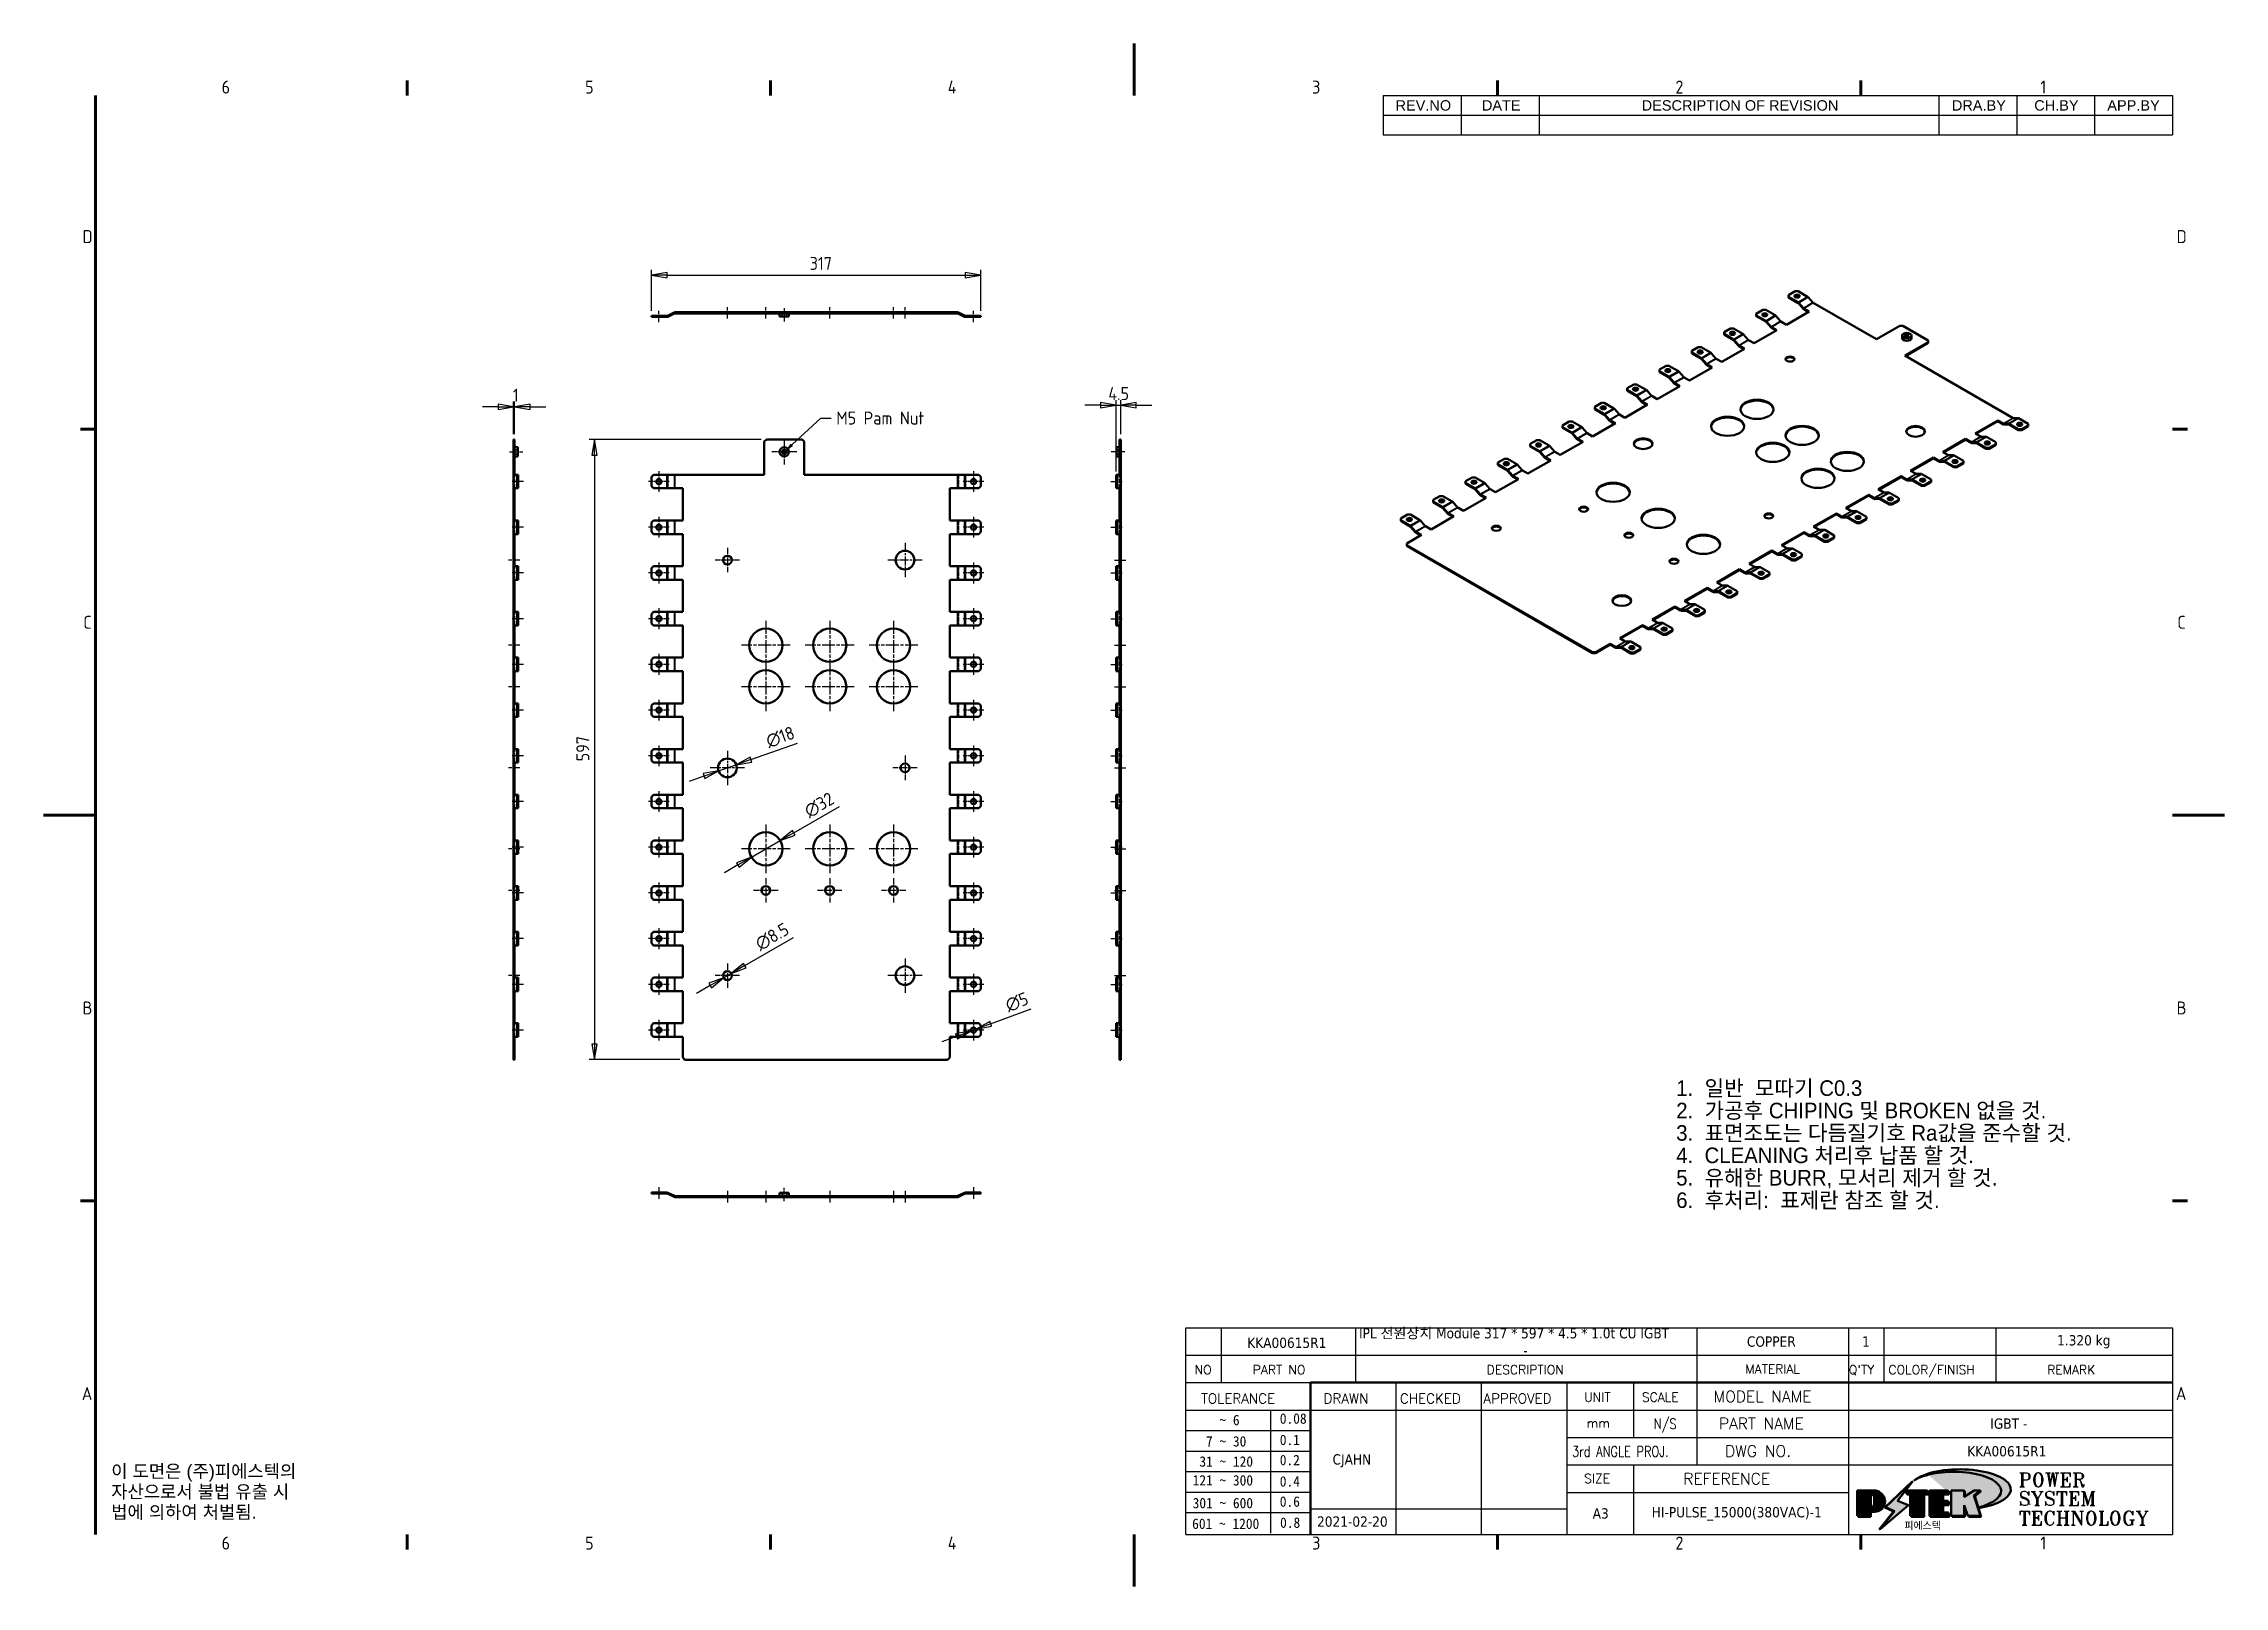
# Model space of a CAD drawing. Header units: millimetres. Extents: x 0 to 2100, y 0 to 1485.
import ezdxf
from ezdxf.enums import TextEntityAlignment as Align

# ---------------------------------------------------------------- set-up
doc = ezdxf.new("R2010")
doc.units = ezdxf.units.MM
doc.header["$LTSCALE"] = 5
doc.linetypes.add('CHAIN', pattern=[0.3543, 0.2362, -0.0295, 0.0591, -0.0295])
doc.linetypes.add('DASHED', pattern=[0.2067, 0.1654, -0.0413])
doc.layers.get('0').update_dxf_attribs({"lineweight": 25})
for name, color, linetype, lineweight in [('가려진 것(ISO)', 5, 'DASHED', 35), ('가려진 좁은 것(ISO)', 5, 'DASHED', 25), ('가시적인 것(ISO)', 7, 'Continuous', 50), ('가시적인 좁은 것(ISO)', 1, 'Continuous', 35), ('경계(ISO)', 7, 'Continuous', 70), ('기호(ISO)', 7, 'Continuous', 25), ('제목(ISO)', 5, 'Continuous', 50), ('중심 표식(ISO)', 1, 'Continuous', 25), ('중심선(ISO)', 1, 'Continuous', 25), ('치수(ISO)', 7, 'Continuous', 25), ('해치(ISO)', 1, 'Continuous', 18)]:
    doc.layers.add(name, color=color, linetype=linetype, lineweight=lineweight)
doc.styles.add('HAN_291', font='')
doc.styles.add('HAN_370', font='', dxfattribs={"width": 2})
doc.styles.add('ISO Proportional', font='arial.ttf')
doc.styles.add('ISO ProportionalPSTEK', font='isocp.shx')
doc.styles.add('RC_284', font='ROMANC.shx')
doc.styles.add('RC_287', font='ROMANC.shx')
doc.styles.add('RC_292', font='ROMANC.shx')
doc.styles.add('ROMANT_294', font='romant.shx')
doc.styles.add('텍스트 스타일333', font='ROMANC.shx', dxfattribs={"width": 0.8})
doc.styles.add('텍스트 스타일359', font='tahoma.ttf')
doc.styles.get('HAN_291').set_extended_font_data('GulimChe')
doc.styles.get('HAN_370').set_extended_font_data('GulimChe')
doc.dimstyles.new('PSTEK', dxfattribs={"dimscale": 5, "dimtxt": 2.5, "dimasz": 3, "dimexe": 1, "dimexo": 1, "dimgap": 1, "dimtad": 1, "dimrnd": 1e-08, "dimdsep": 46, "dimtxsty": 'ISO ProportionalPSTEK', "dimblk": 'Filled-1', "dimcen": 0.09, "dimdle": 10, "dimclrd": 3, "dimclre": 3, "dimclrt": 1, "dimadec": 1, "dimazin": 2, "dimtfac": 1, "dimtdec": 3, "dimtmove": 0, "dimatfit": 3, "dimfxl": 0, "dimtolj": 1, "dimlwd": -1, "dimlwe": -1, "dimarcsym": 0})
doc.dimstyles.new('PSTEK$7', dxfattribs={"dimscale": 5, "dimtxt": 2.5, "dimasz": 2, "dimexe": 1, "dimexo": 1, "dimgap": 1, "dimtad": 1, "dimrnd": 1e-08, "dimdsep": 46, "dimtxsty": 'ISO ProportionalPSTEK', "dimblk": 'Filled-1', "dimcen": 0.09, "dimdle": 10, "dimclrd": 3, "dimclre": 3, "dimclrt": 1, "dimadec": 1, "dimazin": 2, "dimtfac": 1, "dimtdec": 3, "dimtmove": 0, "dimatfit": 3, "dimfxl": 0, "dimtolj": 1, "dimlwd": -1, "dimlwe": -1, "dimarcsym": 0})

msp = doc.modelspace()

# ---------------------------------------------------------------- texts
at = {"layer": '기호(ISO)', "color": 1, "insert": (763.3481, 1130.8543), "char_height": 12.5, "width": 95.873064, "attachment_point": 1, "style": 'ISO ProportionalPSTEK'}
msp.add_mtext('{\\fISOCP|b0|i0;\\H12.5000;M5 Pam Nut}', dxfattribs=at)
at = {"layer": '기호(ISO)', "color": 7, "insert": (65.1084, 117.1182), "char_height": 12.5, "width": 196.530519, "attachment_point": 1, "line_spacing_factor": 0.944221, "style": 'ISO Proportional'}
msp.add_mtext('{\\fArial|b0|i0;\\H12.5000;이 도면은 (주)피에스텍의\\P자산으로서 불법 유출 시 \\P법에 의하여 처벌됨.}', dxfattribs=at)

# ---------------------------------------------------------------- blocks, each defined once
blk = doc.blocks.new('경계 Default Border')
at = {"layer": '경계(ISO)'}
for p, q in [((70, 287), (70, 289.9)), ((140, 287), (140, 289.9)), ((280, 287), (280, 289.9)), ((350, 287), (350, 289.9)), ((10, 222.75), (7.1, 222.75)), ((410, 222.75), (412.9, 222.75)), ((10, 74.25), (7.1, 74.25)), ((410, 74.25), (412.9, 74.25)), ((70, 10), (70, 7.1)), ((140, 10), (140, 7.1)), ((280, 10), (280, 7.1)), ((350, 10), (350, 7.1))]:
    blk.add_line(p, q, dxfattribs=at)
at = {"layer": '경계(ISO)', "flags": 128}
for points in [[(210, 297), (210, 287)], [(10, 10), (10, 287)], [(0, 148.5), (10, 148.5)], [(420, 148.5), (410, 148.5)], [(210, 0), (210, 10)]]:
    blk.add_lwpolyline(points, dxfattribs=at)
at = {"layer": '경계(ISO)', "color": 1, "char_height": 2.5, "attachment_point": 7, "style": 'ISO ProportionalPSTEK'}
for s, insert in [('6', (34.29, 287.38)), ('5', (104.29, 287.38)), ('4', (174.14, 287.4)), ('3', (244.31, 287.38)), ('2', (314.27, 287.38)), ('1', (384.57, 287.4)), ('D', (7.5, 258.6)), ('D', (410.8, 258.6)), ('C', (7.64, 184.35)), ('C', (410.94, 184.35)), ('B', (7.5, 110.1)), ('B', (410.8, 110.1)), ('A', (7.36, 35.87)), ('A', (410.66, 35.87)), ('6', (34.29, 7.08)), ('5', (104.29, 7.08)), ('4', (174.14, 7.1)), ('3', (244.31, 7.08)), ('2', (314.27, 7.08)), ('1', (384.57, 7.1))]:
    blk.add_mtext(s, dxfattribs=dict(at, insert=insert))
blk = doc.blocks.new('제목 블록 PSTEK')
for color, points in [(252, [(317.22, 17.06), (322.03, 21.63), (322.28, 21.94), (317.05, 16.98), (318.75, 16.19), (316, 12.72), (316.34, 13), (318.92, 16.27)]), (5, [(321.62, 17.42), (319.53, 18.25), (322.45, 22.02), (317.22, 17.06), (318.92, 16.27), (316.17, 12.8)]), (1, [(324.48, 19.61), (325.24, 19.61), (325.24, 20.26), (321.23, 20.26), (321.23, 19.61), (321.98, 19.61), (321.98, 15.34), (324.48, 15.34)]), (252, [(321.98, 19.61), (321.4, 19.61), (321.4, 19.46), (321.98, 19.46)]), (252, [(324.66, 19.46), (325.42, 19.46), (325.42, 20.11), (325.24, 20.11), (325.24, 19.61), (324.48, 19.61), (324.48, 15.34), (322.16, 15.34), (322.16, 15.19), (324.66, 15.19)]), (1, [(329.23, 20.26), (325.66, 20.26), (325.66, 15.34), (329.36, 15.34), (329.36, 15.99), (328.11, 15.99), (328.11, 17.56), (329.23, 17.56), (329.23, 18.26), (328.11, 18.26), (328.11, 19.61), (329.23, 19.61)]), (252, [(328.29, 19.46), (329.41, 19.46), (329.41, 20.11), (329.23, 20.11), (329.23, 19.61), (328.11, 19.61), (328.11, 18.26), (328.29, 18.26)]), (252, [(328.29, 17.42), (329.41, 17.42), (329.41, 18.11), (329.23, 18.11), (329.23, 17.56), (328.11, 17.56), (328.11, 15.99), (328.29, 15.99)]), (1, [(332.33, 20.26), (329.86, 20.26), (329.86, 15.34), (332.33, 15.34), (332.33, 17.43), (333.07, 15.34), (335.49, 15.34), (334.25, 19.31), (335.44, 20.26), (334.31, 20.26), (332.33, 19)]), (252, [(332.51, 16.93), (332.33, 17.43), (332.33, 15.34), (330.04, 15.34), (330.04, 15.19), (332.51, 15.19)]), (252, [(332.51, 20.11), (332.33, 20.11), (332.33, 19), (332.51, 19.11)]), (252, [(335.62, 20.11), (335.25, 20.11), (334.25, 19.31), (335.49, 15.34), (333.2, 15.34), (333.25, 15.19), (335.66, 15.19), (334.43, 19.16)]), (252, [(329.54, 15.85), (329.36, 15.85), (329.36, 15.34), (325.83, 15.34), (325.83, 15.19), (329.54, 15.19)])]:
    blk.add_hatch(color=color).paths.add_polyline_path(points)
h = blk.add_hatch(color=1)
edge = h.paths.add_edge_path(flags=0)
edge.add_line((314.22, 19.61), (314.22, 17))
edge.add_line((314.22, 17), (314.35, 17))
edge.add_arc((314.35, 17.65), 0.651, 270, 360)
edge.add_line((315, 17.65), (315, 18.96))
edge.add_arc((314.35, 18.96), 0.651, 0, 90)
edge.add_line((314.35, 19.61), (314.22, 19.61))
edge = h.paths.add_edge_path()
edge.add_arc((314.98, 18.29), 1.97, 270, 450)
edge.add_line((314.98, 20.26), (311.77, 20.26))
edge.add_line((311.77, 20.26), (311.77, 15.34))
edge.add_line((311.77, 15.34), (314.22, 15.34))
edge.add_line((314.22, 15.34), (314.22, 16.32))
edge.add_line((314.22, 16.32), (314.98, 16.32))
h = blk.add_hatch(color=252)
edge = h.paths.add_edge_path()
edge.add_arc((314.98, 18.29), 1.97, 270, 406.8279)
edge.add_arc((315.16, 18.14), 1.97, -90, 53.561, ccw=False)
edge.add_line((315.16, 16.17), (314.4, 16.17))
edge.add_line((314.4, 16.17), (314.4, 15.19))
edge.add_line((314.4, 15.19), (311.94, 15.19))
edge.add_line((311.94, 15.19), (311.94, 15.34))
edge.add_line((311.94, 15.34), (314.22, 15.34))
edge.add_line((314.22, 15.34), (314.22, 16.32))
edge.add_line((314.22, 16.32), (314.98, 16.32))
h = blk.add_hatch(color=252)
edge = h.paths.add_edge_path()
edge.add_line((314.4, 19.46), (314.53, 19.46))
edge.add_arc((314.53, 18.81), 0.651, 60.4189, 90, ccw=False)
edge.add_arc((314.35, 18.96), 0.651, 39.9699, 90)
edge.add_line((314.35, 19.61), (314.22, 19.61))
edge.add_line((314.22, 19.61), (314.22, 17))
edge.add_line((314.22, 17), (314.35, 17))
edge.add_arc((314.35, 17.65), 0.651, 270, 274.6931)
edge.add_line((314.4, 17), (314.4, 19.46))
at = {"layer": '해치(ISO)'}
h = blk.add_hatch(color=140, dxfattribs=at)
edge = h.paths.add_edge_path()
edge.add_ellipse((330.37, 20.16), major_axis=(9.1, 0), ratio=0.40699, start_angle=301.3098, end_angle=507.7437)
edge.add_ellipse((331.53, 20.46), major_axis=(-9.82, 0), ratio=0.39426, start_angle=111.5121, end_angle=334.4703, ccw=False)
edge.add_line((335.14, 16.86), (335.1, 16.99))
at = {"color": 180}
for p, q in [((182.48, 11.79), (182.48, 51.57)), ((182.48, 51.57), (372.48, 51.57)), ((189.27, 51.57), (189.27, 41.01)), ((215.22, 41.01), (215.22, 51.57)), ((280.88, 51.57), (280.88, 41.01)), ((310.09, 51.57), (310.09, 41.01)), ((316.9, 51.57), (316.9, 41.01)), ((338.46, 51.57), (338.46, 41.01)), ((372.48, 51.57), (372.48, 11.79)), ((182.48, 46.29), (372.48, 46.29)), ((182.48, 41.01), (206.45, 41.01)), ((222.94, 11.79), (222.94, 41.01)), ((239.43, 11.79), (239.43, 41.01)), ((255.92, 11.79), (255.92, 41.01)), ((268.69, 41.01), (268.69, 30.45)), ((280.88, 41.01), (280.88, 25.17)), ((310.09, 41.01), (310.09, 11.79)), ((182.48, 35.73), (206.45, 35.73)), ((198.86, 12.03), (198.86, 35.73)), ((206.45, 35.73), (372.48, 35.73)), ((182.48, 31.78), (206.45, 31.78)), ((255.92, 30.45), (372.48, 30.45)), ((182.48, 27.83), (206.45, 27.83)), ((182.48, 23.88), (206.45, 23.88)), ((255.92, 25.17), (372.48, 25.17)), ((268.69, 25.17), (268.69, 11.79)), ((182.48, 19.93), (206.45, 19.93)), ((255.92, 19.89), (310.09, 19.89)), ((182.48, 15.98), (206.45, 15.98)), ((206.45, 16.74), (255.92, 16.74)), ((182.48, 11.79), (372.48, 11.79))]:
    blk.add_line(p, q, dxfattribs=at)
at = {"color": 7, "linetype": 'Continuous', "lineweight": 25}
blk.add_line((182.48, 46.28), (231.73, 46.28), dxfattribs=at)
at = {"color": 7, "lineweight": 50}
for p, q in [((206.45, 11.79), (206.45, 41.01)), ((206.45, 41.01), (372.48, 41.01))]:
    blk.add_line(p, q, dxfattribs=at)
at = {"color": 7}
for p, q in [((322.28, 21.94), (317.05, 16.98)), ((322.45, 22.02), (317.22, 17.06)), ((317.22, 17.06), (322.03, 21.63)), ((319.53, 18.25), (322.45, 22.02)), ((322.03, 21.63), (322.28, 21.94)), ((314.98, 20.26), (311.77, 20.26)), ((311.77, 20.26), (311.77, 15.34)), ((314.98, 20.26), (311.77, 20.26)), ((311.77, 20.26), (311.77, 15.34)), ((314.22, 17), (314.22, 19.61)), ((314.22, 19.61), (314.35, 19.61)), ((314.35, 19.61), (314.22, 19.61)), ((314.22, 19.61), (314.22, 17)), ((314.22, 17), (314.22, 19.61)), ((314.22, 19.61), (314.35, 19.61)), ((314.35, 17), (314.22, 17)), ((314.22, 17), (314.35, 17)), ((314.35, 17), (314.22, 17)), ((314.4, 19.46), (314.53, 19.46)), ((314.4, 17), (314.4, 19.46)), ((315, 18.96), (315, 17.65)), ((315, 18.96), (315, 17.65)), ((316.17, 12.8), (321.62, 17.42)), ((317.05, 16.98), (318.75, 16.19)), ((318.92, 16.27), (317.22, 17.06)), ((317.22, 17.06), (318.92, 16.27)), ((321.62, 17.42), (319.53, 18.25)), ((325.24, 20.26), (321.23, 20.26)), ((321.23, 20.26), (321.23, 19.61)), ((325.24, 20.26), (321.23, 20.26)), ((321.23, 20.26), (321.23, 19.61)), ((321.23, 19.61), (321.98, 19.61)), ((321.23, 19.61), (321.98, 19.61)), ((321.4, 19.61), (321.4, 19.46)), ((321.98, 19.61), (321.4, 19.61)), ((321.4, 19.46), (321.98, 19.46)), ((321.98, 19.61), (321.98, 15.34)), ((321.98, 19.46), (321.98, 19.61)), ((321.98, 19.61), (321.98, 15.34)), ((324.48, 19.61), (325.24, 19.61)), ((324.48, 15.34), (324.48, 19.61)), ((325.24, 19.61), (324.48, 19.61)), ((324.48, 19.61), (324.48, 15.34)), ((324.48, 19.61), (325.24, 19.61)), ((324.48, 15.34), (324.48, 19.61)), ((324.66, 19.46), (325.42, 19.46)), ((324.66, 15.19), (324.66, 19.46)), ((325.24, 19.61), (325.24, 20.26)), ((325.24, 19.61), (325.24, 20.26)), ((325.42, 20.11), (325.24, 20.11)), ((325.24, 20.11), (325.24, 19.61)), ((325.42, 19.46), (325.42, 20.11)), ((329.23, 20.26), (325.66, 20.26)), ((325.66, 20.26), (325.66, 15.34)), ((325.66, 20.26), (325.66, 15.34)), ((329.23, 20.26), (325.66, 20.26)), ((328.11, 18.26), (328.11, 19.61)), ((328.11, 19.61), (329.23, 19.61)), ((329.23, 19.61), (328.11, 19.61)), ((328.11, 19.61), (328.11, 18.26)), ((328.11, 18.26), (328.11, 19.61)), ((328.11, 19.61), (329.23, 19.61)), ((329.23, 18.26), (328.11, 18.26)), ((328.11, 18.26), (328.29, 18.26)), ((329.23, 18.26), (328.11, 18.26)), ((328.11, 17.56), (329.23, 17.56)), ((328.11, 15.99), (328.11, 17.56)), ((329.23, 17.56), (328.11, 17.56)), ((328.11, 17.56), (328.11, 15.99)), ((328.11, 17.56), (329.23, 17.56)), ((328.11, 15.99), (328.11, 17.56)), ((328.29, 18.26), (328.29, 19.46)), ((328.29, 19.46), (329.41, 19.46)), ((328.29, 15.99), (328.29, 17.42)), ((328.29, 17.42), (329.41, 17.42)), ((329.23, 19.61), (329.23, 20.26)), ((329.23, 19.61), (329.23, 20.26)), ((329.41, 20.11), (329.23, 20.11)), ((329.23, 20.11), (329.23, 19.61)), ((329.23, 17.56), (329.23, 18.26)), ((329.23, 17.56), (329.23, 18.26)), ((329.41, 18.11), (329.23, 18.11)), ((329.23, 18.11), (329.23, 17.56)), ((329.41, 19.46), (329.41, 20.11)), ((329.41, 17.42), (329.41, 18.11)), ((332.33, 20.26), (329.86, 20.26)), ((329.86, 20.26), (329.86, 15.34)), ((329.86, 20.26), (329.86, 15.34)), ((332.33, 20.26), (329.86, 20.26)), ((334.31, 20.26), (332.33, 19)), ((332.33, 19), (332.33, 20.26)), ((334.31, 20.26), (332.33, 19)), ((332.33, 19), (332.33, 20.26)), ((332.51, 20.11), (332.33, 20.11)), ((332.33, 20.11), (332.33, 19)), ((332.33, 19), (332.51, 19.11)), ((332.33, 17.43), (333.07, 15.34)), ((332.33, 15.34), (332.33, 17.43)), ((332.51, 16.93), (332.33, 17.43)), ((332.33, 17.43), (332.33, 15.34)), ((332.33, 17.43), (333.07, 15.34)), ((332.33, 15.34), (332.33, 17.43)), ((332.51, 19.11), (332.51, 20.11)), ((332.51, 15.19), (332.51, 16.93)), ((334.25, 19.31), (335.44, 20.26)), ((334.25, 19.31), (335.44, 20.26)), ((335.25, 20.11), (334.25, 19.31)), ((335.49, 15.34), (334.25, 19.31)), ((334.25, 19.31), (335.49, 15.34)), ((335.49, 15.34), (334.25, 19.31)), ((335.44, 20.26), (334.31, 20.26)), ((335.44, 20.26), (334.31, 20.26)), ((334.43, 19.16), (335.62, 20.11)), ((335.66, 15.19), (334.43, 19.16)), ((335.62, 20.11), (335.25, 20.11)), ((345.04, 17.5), (344.99, 17.69)), ((311.77, 15.34), (314.22, 15.34)), ((311.77, 15.34), (314.22, 15.34)), ((314.22, 15.34), (311.94, 15.34)), ((311.94, 15.34), (311.94, 15.19)), ((311.94, 15.19), (314.4, 15.19)), ((314.22, 16.32), (314.98, 16.32)), ((314.22, 15.34), (314.22, 16.32)), ((314.98, 16.32), (314.22, 16.32)), ((314.22, 16.32), (314.22, 15.34)), ((314.22, 16.32), (314.98, 16.32)), ((314.22, 15.34), (314.22, 16.32)), ((314.4, 16.17), (315.16, 16.17)), ((314.4, 15.19), (314.4, 16.17)), ((318.75, 16.19), (316, 12.72)), ((316, 12.72), (316.34, 13)), ((318.92, 16.27), (316.17, 12.8)), ((316.34, 13), (318.92, 16.27)), ((321.98, 15.34), (324.48, 15.34)), ((321.98, 15.34), (324.48, 15.34)), ((324.48, 15.34), (322.16, 15.34)), ((322.16, 15.34), (322.16, 15.19)), ((322.16, 15.19), (324.66, 15.19)), ((325.66, 15.34), (329.36, 15.34)), ((325.66, 15.34), (329.36, 15.34)), ((329.36, 15.34), (325.83, 15.34)), ((325.83, 15.34), (325.83, 15.19)), ((325.83, 15.19), (329.54, 15.19)), ((329.36, 15.99), (328.11, 15.99)), ((328.11, 15.99), (328.29, 15.99)), ((329.36, 15.99), (328.11, 15.99)), ((329.36, 15.34), (329.36, 15.99)), ((329.36, 15.34), (329.36, 15.99)), ((329.54, 15.85), (329.36, 15.85)), ((329.36, 15.85), (329.36, 15.34)), ((329.54, 15.19), (329.54, 15.85)), ((329.86, 15.34), (332.33, 15.34)), ((329.86, 15.34), (332.33, 15.34)), ((332.33, 15.34), (330.04, 15.34)), ((330.04, 15.34), (330.04, 15.19)), ((330.04, 15.19), (332.51, 15.19)), ((333.07, 15.34), (335.49, 15.34)), ((333.07, 15.34), (335.49, 15.34)), ((335.49, 15.34), (333.2, 15.34)), ((333.2, 15.34), (333.25, 15.19)), ((333.25, 15.19), (335.66, 15.19))]:
    blk.add_line(p, q, dxfattribs=at)
at = {"color": 5}
for p, q in [((322.45, 22.02), (317.22, 17.06)), ((319.53, 18.25), (322.45, 22.02)), ((316.17, 12.8), (321.62, 17.42)), ((317.22, 17.06), (318.92, 16.27)), ((321.62, 17.42), (319.53, 18.25)), ((318.92, 16.27), (316.17, 12.8))]:
    blk.add_line(p, q, dxfattribs=at)
at = {"color": 1}
for p, q in [((314.98, 20.26), (311.77, 20.26)), ((311.77, 20.26), (311.77, 15.34)), ((314.22, 17), (314.22, 19.61)), ((314.22, 19.61), (314.35, 19.61)), ((314.35, 17), (314.22, 17)), ((315, 18.96), (315, 17.65)), ((325.24, 20.26), (321.23, 20.26)), ((321.23, 20.26), (321.23, 19.61)), ((321.23, 19.61), (321.98, 19.61)), ((321.98, 19.61), (321.98, 15.34)), ((324.48, 19.61), (325.24, 19.61)), ((324.48, 15.34), (324.48, 19.61)), ((325.24, 19.61), (325.24, 20.26)), ((329.23, 20.26), (325.66, 20.26)), ((325.66, 20.26), (325.66, 15.34)), ((328.11, 18.26), (328.11, 19.61)), ((328.11, 19.61), (329.23, 19.61)), ((329.23, 18.26), (328.11, 18.26)), ((328.11, 17.56), (329.23, 17.56)), ((328.11, 15.99), (328.11, 17.56)), ((329.23, 19.61), (329.23, 20.26)), ((329.23, 17.56), (329.23, 18.26)), ((332.33, 20.26), (329.86, 20.26)), ((329.86, 20.26), (329.86, 15.34)), ((334.31, 20.26), (332.33, 19)), ((332.33, 19), (332.33, 20.26)), ((332.33, 17.43), (333.07, 15.34)), ((332.33, 15.34), (332.33, 17.43)), ((334.25, 19.31), (335.44, 20.26)), ((335.49, 15.34), (334.25, 19.31)), ((335.44, 20.26), (334.31, 20.26)), ((311.77, 15.34), (314.22, 15.34)), ((314.22, 16.32), (314.98, 16.32)), ((314.22, 15.34), (314.22, 16.32)), ((321.98, 15.34), (324.48, 15.34)), ((325.66, 15.34), (329.36, 15.34)), ((329.36, 15.99), (328.11, 15.99)), ((329.36, 15.34), (329.36, 15.99)), ((329.86, 15.34), (332.33, 15.34)), ((333.07, 15.34), (335.49, 15.34))]:
    blk.add_line(p, q, dxfattribs=at)
at = {"color": 7}
for centre, radius, start, end in [((314.35, 18.96), 0.651, 0, 90), ((314.35, 18.96), 0.651, 39.9699, 90), ((314.35, 18.96), 0.651, 0, 90), ((314.35, 17.65), 0.651, 270, 0), ((314.35, 17.65), 0.651, 270, 0), ((314.35, 17.65), 0.651, 270, 274.6931), ((314.53, 18.81), 0.651, 60.4189, 90), ((314.98, 18.29), 1.97, 270, 90), ((314.98, 18.29), 1.97, 270, 90), ((314.98, 18.29), 1.97, 270, 46.8279), ((315.16, 18.14), 1.97, 270, 53.561)]:
    blk.add_arc(centre, radius, start, end, dxfattribs=at)
at = {"color": 1}
for centre, radius, start, end in [((314.35, 18.96), 0.651, 0, 90), ((314.35, 17.65), 0.651, 270, 0), ((314.98, 18.29), 1.97, 270, 90)]:
    blk.add_arc(centre, radius, start, end, dxfattribs=at)
at = {"layer": '제목(ISO)'}
for p, q in [((322.28, 21.94), (317.05, 16.98)), ((322.45, 22.02), (317.22, 17.06)), ((317.22, 17.06), (322.03, 21.63)), ((319.53, 18.25), (322.45, 22.02)), ((322.03, 21.63), (322.28, 21.94)), ((314.98, 20.26), (311.77, 20.26)), ((311.77, 20.26), (311.77, 15.34)), ((314.22, 17), (314.22, 19.61)), ((314.22, 19.61), (314.35, 19.61)), ((314.35, 19.61), (314.22, 19.61)), ((314.22, 19.61), (314.22, 17)), ((314.35, 17), (314.22, 17)), ((314.22, 17), (314.35, 17)), ((314.4, 19.46), (314.53, 19.46)), ((314.4, 17), (314.4, 19.46)), ((315, 18.96), (315, 17.65)), ((316.17, 12.8), (321.62, 17.42)), ((317.05, 16.98), (318.75, 16.19)), ((317.22, 17.06), (318.92, 16.27)), ((318.92, 16.27), (317.22, 17.06)), ((321.62, 17.42), (319.53, 18.25)), ((325.24, 20.26), (321.23, 20.26)), ((321.23, 20.26), (321.23, 19.61)), ((321.23, 19.61), (321.98, 19.61)), ((321.98, 19.61), (321.4, 19.61)), ((321.4, 19.61), (321.4, 19.46)), ((321.4, 19.46), (321.98, 19.46)), ((321.98, 19.61), (321.98, 15.34)), ((321.98, 19.46), (321.98, 19.61)), ((324.48, 19.61), (325.24, 19.61)), ((324.48, 15.34), (324.48, 19.61)), ((325.24, 19.61), (324.48, 19.61)), ((324.48, 19.61), (324.48, 15.34)), ((324.66, 19.46), (325.42, 19.46)), ((324.66, 15.19), (324.66, 19.46)), ((325.24, 19.61), (325.24, 20.26)), ((325.42, 20.11), (325.24, 20.11)), ((325.24, 20.11), (325.24, 19.61)), ((325.42, 19.46), (325.42, 20.11)), ((329.23, 20.26), (325.66, 20.26)), ((325.66, 20.26), (325.66, 15.34)), ((328.11, 18.26), (328.11, 19.61)), ((328.11, 19.61), (329.23, 19.61)), ((329.23, 19.61), (328.11, 19.61)), ((328.11, 19.61), (328.11, 18.26)), ((329.23, 18.26), (328.11, 18.26)), ((328.11, 18.26), (328.29, 18.26)), ((328.11, 15.99), (328.11, 17.56)), ((328.11, 17.56), (329.23, 17.56)), ((329.23, 17.56), (328.11, 17.56)), ((328.11, 17.56), (328.11, 15.99)), ((328.29, 19.46), (329.41, 19.46)), ((328.29, 18.26), (328.29, 19.46)), ((328.29, 17.42), (329.41, 17.42)), ((328.29, 15.99), (328.29, 17.42)), ((329.23, 19.61), (329.23, 20.26)), ((329.41, 20.11), (329.23, 20.11)), ((329.23, 20.11), (329.23, 19.61)), ((329.23, 17.56), (329.23, 18.26)), ((329.41, 18.11), (329.23, 18.11)), ((329.23, 18.11), (329.23, 17.56)), ((329.41, 19.46), (329.41, 20.11)), ((329.41, 17.42), (329.41, 18.11)), ((332.33, 20.26), (329.86, 20.26)), ((329.86, 20.26), (329.86, 15.34)), ((334.31, 20.26), (332.33, 19)), ((332.33, 19), (332.33, 20.26)), ((332.51, 20.11), (332.33, 20.11)), ((332.33, 20.11), (332.33, 19)), ((332.33, 19), (332.51, 19.11)), ((332.33, 15.34), (332.33, 17.43)), ((332.33, 17.43), (333.07, 15.34)), ((332.51, 16.93), (332.33, 17.43)), ((332.33, 17.43), (332.33, 15.34)), ((332.51, 19.11), (332.51, 20.11)), ((332.51, 15.19), (332.51, 16.93)), ((334.25, 19.31), (335.44, 20.26)), ((335.25, 20.11), (334.25, 19.31)), ((335.49, 15.34), (334.25, 19.31)), ((334.25, 19.31), (335.49, 15.34)), ((335.44, 20.26), (334.31, 20.26)), ((334.43, 19.16), (335.62, 20.11)), ((335.66, 15.19), (334.43, 19.16)), ((335.62, 20.11), (335.25, 20.11)), ((311.77, 15.34), (314.22, 15.34)), ((314.22, 15.34), (311.94, 15.34)), ((311.94, 15.34), (311.94, 15.19)), ((311.94, 15.19), (314.4, 15.19)), ((314.22, 15.34), (314.22, 16.32)), ((314.22, 16.32), (314.98, 16.32)), ((314.98, 16.32), (314.22, 16.32)), ((314.22, 16.32), (314.22, 15.34)), ((314.4, 15.19), (314.4, 16.17)), ((314.4, 16.17), (315.16, 16.17)), ((318.75, 16.19), (316, 12.72)), ((316, 12.72), (316.34, 13)), ((318.92, 16.27), (316.17, 12.8)), ((316.34, 13), (318.92, 16.27)), ((321.98, 15.34), (324.48, 15.34)), ((324.48, 15.34), (322.16, 15.34)), ((322.16, 15.34), (322.16, 15.19)), ((322.16, 15.19), (324.66, 15.19)), ((325.66, 15.34), (329.36, 15.34)), ((329.36, 15.34), (325.83, 15.34)), ((325.83, 15.34), (325.83, 15.19)), ((325.83, 15.19), (329.54, 15.19)), ((329.36, 15.99), (328.11, 15.99)), ((328.11, 15.99), (328.29, 15.99)), ((329.36, 15.34), (329.36, 15.99)), ((329.54, 15.85), (329.36, 15.85)), ((329.36, 15.85), (329.36, 15.34)), ((329.54, 15.19), (329.54, 15.85)), ((329.86, 15.34), (332.33, 15.34)), ((332.33, 15.34), (330.04, 15.34)), ((330.04, 15.34), (330.04, 15.19)), ((330.04, 15.19), (332.51, 15.19)), ((333.07, 15.34), (335.49, 15.34)), ((335.49, 15.34), (333.2, 15.34)), ((333.2, 15.34), (333.25, 15.19)), ((333.25, 15.19), (335.66, 15.19))]:
    blk.add_line(p, q, dxfattribs=at)
at = {"layer": '제목(ISO)', "color": 4}
blk.add_line((335.14, 16.86), (335.1, 16.99), dxfattribs=at)
at = {"layer": '제목(ISO)'}
for centre, radius, start, end in [((314.35, 18.96), 0.651, 0, 90), ((314.35, 18.96), 0.651, 39.9699, 90), ((314.35, 17.65), 0.651, 270, 0), ((314.35, 17.65), 0.651, 270, 274.6931), ((314.53, 18.81), 0.651, 60.4189, 90), ((314.98, 18.29), 1.97, 46.8279, 90), ((314.98, 18.29), 1.97, 270, 46.8279), ((314.98, 18.29), 1.97, 270, 46.8279), ((315.16, 18.14), 1.97, 270, 53.561)]:
    blk.add_arc(centre, radius, start, end, dxfattribs=at)
at = {"layer": '제목(ISO)', "color": 4}
for centre, major_axis, ratio, start_param, end_param in [((331.53, 20.46), (9.82, 0), 0.39426, 5.087845, 8.9792), ((330.37, 20.16), (9.1, 0), 0.40699, 5.258849, 8.861799)]:
    blk.add_ellipse(centre, major_axis=major_axis, ratio=ratio, start_param=start_param, end_param=end_param, dxfattribs=at)
at = {"color": 7}
for s, height, style, p in [('NO', 1.742, 'RC_284', (184.14, 42.62)), ('PART NO', 1.742, 'RC_284', (195.34, 42.62)), ('DESCRIPTION', 1.7424, 'RC_284', (240.4, 42.62)), ("Q'TY", 1.742, 'RC_284', (310.14, 42.62)), ('COLOR/FINISH', 1.7424, 'RC_284', (317.77, 42.62)), ('REMARK', 1.742, 'RC_284', (348.35, 42.62)), (' TOLERANCE', 1.9, 'RC_287', (184.09, 37.01)), ('DRAWN', 1.9, 'RC_287', (208.98, 37.01)), ('CHECKED', 1.9, 'RC_287', (223.69, 37.01)), ('APPROVED', 1.9, 'RC_287', (239.78, 37.01)), ('UNIT', 1.742, 'RC_284', (259.17, 37.34)), ('SCALE', 1.742, 'RC_284', (270.29, 37.34)), ('MODEL NAME', 2.178, 'RC_292', (284.1, 37.25)), ('    ~ 6', 2, 'HAN_291', (183.77, 32.82)), ('0.08', 2, 'HAN_291', (200.55, 33.1)), ('PART NAME', 2.178, 'RC_292', (285.14, 32.03)), ('  7 ~ 30', 2, 'HAN_291', (183.77, 28.71)), ('0.1', 2, 'HAN_291', (200.55, 28.99)), ('mm', 1.742, 'RC_284', (259.65, 32.35)), (' 31 ~ 120', 2, 'HAN_291', (183.77, 24.83)), ('0.2', 2, 'HAN_291', (200.55, 25.11)), (' DWG NO.', 2.178, 'RC_292', (284.81, 26.75)), ('121 ~ 300', 2, 'HAN_291', (183.77, 21.21)), ('0.4', 2, 'HAN_291', (200.55, 21)), ('SIZE', 1.742, 'RC_284', (259.17, 21.69)), ('REFERENCE', 2.178, 'RC_292', (278.27, 21.43)), ('301 ~ 600', 2, 'HAN_291', (183.77, 16.83)), ('0.6', 2, 'HAN_291', (200.55, 17.12)), ('601 ~ 1200', 2, 'HAN_291', (183.68, 12.85)), ('0.8', 2, 'HAN_291', (200.61, 13.06))]:
    blk.add_text(s, height=height, dxfattribs=dict(at, style=style)).set_placement(p)
at = {"color": 7, "style": 'RC_284'}
blk.add_text('MATERIAL', height=1.742, dxfattribs=at).set_placement((295.48, 43.65), align=Align.MIDDLE_CENTER)
at = {"color": 7, "style": '텍스트 스타일333', "width": 0.8}
blk.add_text('N/S', height=2, dxfattribs=at).set_placement((274.78, 33.09), align=Align.MIDDLE_CENTER)
blk.add_text('3rd ANGLE PROJ.', height=2, dxfattribs=at).set_placement((256.84, 26.76))
at = {"style": 'ROMANT_294'}
for s, p in [('POWER', (342.83, 20.97)), ('SYSTEM', (342.83, 17.33)), ('TECHNOLOGY', (342.83, 13.57))]:
    blk.add_text(s, height=2.7, dxfattribs=at).set_placement(p)
at = {"color": 7, "insert": (320.85, 14.21), "char_height": 1.4, "attachment_point": 1, "line_spacing_factor": 0.332, "style": 'HAN_370'}
blk.add_mtext('\\fHY견고딕|b0|i0;\\H1.4000;피에스텍', dxfattribs=at)
at = {"layer": '제목(ISO)', "color": 7, "style": '텍스트 스타일359'}
for tag, p in [('설명_001', (215.81, 49.54)), ('질량\\P3;_001', (350.25, 48.17)), ('부품_번호_001', (194.29, 47.69)), ('설명_002', (247.46, 46.23)), ('재질_001', (290.52, 47.93)), ("3._Q'TY_001", (312.71, 47.93)), ('제목_001', (337.39, 32.13)), ('설계자_001', (210.72, 25.24)), ('부품_번호_001', (332.95, 26.81)), ('시트_크기_001', (260.82, 14.85)), ('프로젝트_001', (272.19, 15.08)), ('작성_날짜_001', (207.73, 13.27))]:
    blk.add_attdef(tag, p, '', height=1.98, dxfattribs=at)
for tag, p in [('4._COLOR', (327.68, 48.93)), ('1._MODEL_NAME', (341.23, 38.37)), ('점검자', (231.18, 26.23)), ('엔지니어링_승인자', (247.67, 26.23)), ('점검_날짜', (231.18, 14.27)), ('엔지니어링_승인_날짜', (247.67, 14.27))]:
    blk.add_attdef(tag, text='', height=1.98, dxfattribs=at).set_placement(p, align=Align.MIDDLE_CENTER)
blk = doc.blocks.new('리비전 내역')
at = {"layer": '기호(ISO)'}
for p, q in [((258, 287), (410, 287)), ((258, 287), (258, 283.22)), ((273, 287), (273, 283.22)), ((288, 287), (288, 283.22)), ((365, 287), (365, 283.22)), ((380, 287), (380, 283.22)), ((395, 287), (395, 283.22)), ((410, 287), (410, 283.22)), ((258, 283.22), (410, 283.22)), ((258, 283.22), (258, 279.44)), ((273, 283.22), (273, 279.44)), ((288, 283.22), (288, 279.44)), ((365, 283.22), (365, 279.44)), ((380, 283.22), (380, 279.44)), ((395, 283.22), (395, 279.44)), ((410, 283.22), (410, 279.44)), ((258, 279.44), (410, 279.44))]:
    blk.add_line(p, q, dxfattribs=at)
at = {"layer": '기호(ISO)', "color": 7, "char_height": 2, "attachment_point": 7, "style": 'ISO Proportional'}
for s, insert in [('REV.NO', (260.37, 284.08)), ('DATE', (277, 284.11)), ('DESCRIPTION OF REVISION', (307.78, 284.08)), ('DRA.BY', (367.52, 284.11)), ('CH.BY', (383.38, 284.08)), ('APP.BY', (397.45, 284.11))]:
    blk.add_mtext(s, dxfattribs=dict(at, insert=insert))
blk = doc.blocks.new('Filled-1')
at = {"color": 0}
for p, q in [((0, 0), (-1, 0.17)), ((-1, 0.17), (-1, -0.17)), ((-1, 0), (0, 0)), ((-1, -0.17), (0, 0))]:
    blk.add_line(p, q, dxfattribs=at)
at = {"color": 0, "flags": 128}
blk.add_lwpolyline([(-1, -0.17), (0, 0)], dxfattribs=at)
at = {"color": 0}
blk.add_solid([(-1, -0.17), (0, 0), (-1, 0.17), (-1, -0.17)], dxfattribs=at)
blk = doc.blocks.new('*D14')
at = {"layer": 'Defpoints', "color": 0}
for p in [(696, 1104), (530.5, 507), (617.5, 507)]:
    blk.add_point(p, dxfattribs=at)
at = {"layer": '치수(ISO)', "color": 3}
for p, q in [((691, 1104), (525.5, 1104)), ((530.5, 1089), (530.5, 522)), ((612.5, 507), (525.5, 507))]:
    blk.add_line(p, q, dxfattribs=at)
at = {"layer": '치수(ISO)', "color": 3, "xscale": 15, "yscale": 15, "zscale": 15}
for p, rotation in [((530.5, 1104), 90), ((530.5, 507), 270)]:
    blk.add_blockref('Filled-1', p, dxfattribs=dict(at, rotation=rotation))
at = {"layer": '치수(ISO)', "color": 1, "insert": (513, 794.2), "char_height": 12.5, "attachment_point": 1, "rotation": 90, "style": 'ISO ProportionalPSTEK'}
blk.add_mtext('\\A1;597', dxfattribs=at)
blk = doc.blocks.new('*D15')
at = {"layer": 'Defpoints', "color": 0}
for p in [(1037.2, 1136.9), (1037.2, 1104), (1032.7, 1068)]:
    blk.add_point(p, dxfattribs=at)
at = {"layer": '치수(ISO)', "color": 3}
for p, q in [((1017.7, 1136.9), (1002.7, 1136.9)), ((1032.7, 1073), (1032.7, 1141.9)), ((1032.7, 1136.9), (1037.2, 1136.9)), ((1037.2, 1109), (1037.2, 1141.9)), ((1052.2, 1136.9), (1067.2, 1136.9))]:
    blk.add_line(p, q, dxfattribs=at)
at = {"layer": '치수(ISO)', "color": 3, "xscale": 15, "yscale": 15, "zscale": 15}
blk.add_blockref('Filled-1', (1032.7, 1136.9), dxfattribs=at)
at = {"layer": '치수(ISO)', "color": 3, "xscale": 15, "yscale": 15, "zscale": 15, "rotation": 180}
blk.add_blockref('Filled-1', (1037.2, 1136.9), dxfattribs=at)
at = {"layer": '치수(ISO)', "color": 1, "insert": (1025.3, 1154.4), "char_height": 12.5, "attachment_point": 1, "style": 'ISO ProportionalPSTEK'}
blk.add_mtext('\\A1;4.5', dxfattribs=at)
blk = doc.blocks.new('*D16')
at = {"layer": 'Defpoints', "color": 0}
for p in [(662.2, 590), (654.8, 585.8)]:
    blk.add_point(p, dxfattribs=at)
at = {"layer": '치수(ISO)', "color": 3}
for p, q in [((675.2, 597.5), (722.2, 624.6)), ((654.8, 585.8), (662.2, 590)), ((641.8, 578.3), (628.8, 570.8))]:
    blk.add_line(p, q, dxfattribs=at)
at = {"layer": '치수(ISO)', "color": 3, "xscale": 15, "yscale": 15, "zscale": 15}
for p, rotation in [((662.2, 590), 209.9999999999941), ((654.8, 585.8), 29.99999999999406)]:
    blk.add_blockref('Filled-1', p, dxfattribs=dict(at, rotation=rotation))
at = {"layer": '치수(ISO)', "color": 1, "insert": (683.7, 622.7), "char_height": 12.5, "attachment_point": 1, "rotation": 30, "style": 'ISO ProportionalPSTEK'}
blk.add_mtext('\\A1;∅8.5', dxfattribs=at)
blk = doc.blocks.new('*D17')
at = {"layer": 'Defpoints', "color": 0}
for p in [(709.3, 717.9), (681.6, 701.9)]:
    blk.add_point(p, dxfattribs=at)
at = {"layer": '치수(ISO)', "color": 3}
for p, q in [((722.3, 725.4), (766.3, 750.8)), ((681.6, 701.9), (709.3, 717.9)), ((668.6, 694.4), (655.7, 686.9))]:
    blk.add_line(p, q, dxfattribs=at)
at = {"layer": '치수(ISO)', "color": 3, "xscale": 15, "yscale": 15, "zscale": 15}
for p, rotation in [((709.3, 717.9), 209.9999999999939), ((681.6, 701.9), 29.9999999999939)]:
    blk.add_blockref('Filled-1', p, dxfattribs=dict(at, rotation=rotation))
at = {"layer": '치수(ISO)', "color": 1, "insert": (730.9, 750.5), "char_height": 12.5, "attachment_point": 1, "rotation": 30, "style": 'ISO ProportionalPSTEK'}
blk.add_mtext('\\A1;∅32', dxfattribs=at)
blk = doc.blocks.new('*D18')
at = {"layer": 'Defpoints', "color": 0}
for p in [(650, 784.9), (667, 790.9)]:
    blk.add_point(p, dxfattribs=at)
at = {"layer": '치수(ISO)', "color": 3}
for p, q in [((681.1, 795.9), (725.9, 811.7)), ((635.9, 779.9), (621.7, 774.9)), ((650, 784.9), (667, 790.9))]:
    blk.add_line(p, q, dxfattribs=at)
at = {"layer": '치수(ISO)', "color": 3, "xscale": 15, "yscale": 15, "zscale": 15}
for p, rotation in [((667, 790.9), 199.4892206335191), ((650, 784.9), 19.48922063351907)]:
    blk.add_blockref('Filled-1', p, dxfattribs=dict(at, rotation=rotation))
at = {"layer": '치수(ISO)', "color": 1, "insert": (694.1, 819.1), "char_height": 12.5, "attachment_point": 1, "rotation": 19.4892, "style": 'ISO ProportionalPSTEK'}
blk.add_mtext('\\A1;∅18', dxfattribs=at)
blk = doc.blocks.new('*D19')
at = {"layer": 'Defpoints', "color": 0}
for p in [(902.5, 1262.2), (585.5, 1222.9), (902.5, 1222.9)]:
    blk.add_point(p, dxfattribs=at)
at = {"layer": '치수(ISO)', "color": 3}
for p, q in [((585.5, 1227.9), (585.5, 1267.2)), ((600.5, 1262.2), (887.5, 1262.2)), ((902.5, 1227.9), (902.5, 1267.2))]:
    blk.add_line(p, q, dxfattribs=at)
at = {"layer": '치수(ISO)', "color": 3, "xscale": 15, "yscale": 15, "zscale": 15, "rotation": 180}
blk.add_blockref('Filled-1', (585.5, 1262.2), dxfattribs=at)
at = {"layer": '치수(ISO)', "color": 3, "xscale": 15, "yscale": 15, "zscale": 15}
blk.add_blockref('Filled-1', (902.5, 1262.2), dxfattribs=at)
at = {"layer": '치수(ISO)', "color": 1, "insert": (730.6, 1279.7), "char_height": 12.5, "attachment_point": 1, "style": 'ISO ProportionalPSTEK'}
blk.add_mtext('\\A1; 317', dxfattribs=at)
blk = doc.blocks.new('*D20')
at = {"layer": 'Defpoints', "color": 0}
for p in [(452.6, 1135.4), (452.6, 1104), (453.6, 1104)]:
    blk.add_point(p, dxfattribs=at)
at = {"layer": '치수(ISO)', "color": 3}
for p, q in [((437.6, 1135.4), (422.6, 1135.4)), ((452.6, 1109), (452.6, 1140.4)), ((453.6, 1135.4), (452.6, 1135.4)), ((453.6, 1109), (453.6, 1140.4)), ((468.6, 1135.4), (483.6, 1135.4))]:
    blk.add_line(p, q, dxfattribs=at)
at = {"layer": '치수(ISO)', "color": 3, "xscale": 15, "yscale": 15, "zscale": 15}
blk.add_blockref('Filled-1', (452.6, 1135.4), dxfattribs=at)
at = {"layer": '치수(ISO)', "color": 3, "xscale": 15, "yscale": 15, "zscale": 15, "rotation": 180}
blk.add_blockref('Filled-1', (453.6, 1135.4), dxfattribs=at)
at = {"layer": '치수(ISO)', "color": 1, "insert": (451.8, 1152.9), "char_height": 12.5, "attachment_point": 1, "style": 'ISO ProportionalPSTEK'}
blk.add_mtext('\\A1;1', dxfattribs=at)
blk = doc.blocks.new('주석-판금')
at = {"layer": '기호(ISO)', "color": 7, "insert": (-40.78, 12.36), "char_height": 3, "width": 116.6778, "attachment_point": 1, "line_spacing_factor": 0.86273, "style": 'ISO Proportional'}
blk.add_mtext('\\f굴림|b0|i0;\\H3.0000;1.  일반  모따기 C0.3\\P2.  가공후 CHIPING 및 BROKEN 없을 것.\\P3.  표면조도는 다듬질기호 Ra값을 준수할 것.\\P4.  CLEANING 처리후 납품 할 것.\\P5.  유해한 BURR, 모서리 제거 할 것.\\P6.  후처리:  표제란 참조 할 것.', dxfattribs=at)
blk = doc.blocks.new('*D21')
at = {"layer": 'Defpoints', "color": 0}
for p in [(893.2, 534.6), (897.9, 536.3)]:
    blk.add_point(p, dxfattribs=at)
at = {"layer": '치수(ISO)', "color": 3}
for p, q in [((911.9, 541.5), (951.1, 556)), ((879.1, 529.4), (865, 524.2)), ((893.2, 534.6), (897.9, 536.3))]:
    blk.add_line(p, q, dxfattribs=at)
at = {"layer": '치수(ISO)', "color": 3, "xscale": 15, "yscale": 15, "zscale": 15}
for p, rotation in [((893.2, 534.6), 20.22797261504864), ((897.9, 536.3), 200.2279726150487)]:
    blk.add_blockref('Filled-1', p, dxfattribs=dict(at, rotation=rotation))
at = {"layer": '치수(ISO)', "color": 1, "insert": (924.7, 564.9), "char_height": 12.5, "attachment_point": 1, "rotation": 20.228, "style": 'ISO ProportionalPSTEK'}
blk.add_mtext('\\A1;∅5', dxfattribs=at)

# ---------------------------------------------------------------- dimensions: what is measured, and where the dimension line sits
at = {"layer": '치수(ISO)', "color": 3}
dim = msp.add_linear_dim(base=(902.524, 1262.1789), p1=(585.454, 1222.8846), p2=(902.524, 1222.8846), text=' 317', dimstyle='PSTEK', override={"dimdec": 2, "dimtp": 0, "dimtm": 0, "dimtdec": 3, "dimtofl": 0, "dimatfit": 1}, dxfattribs=at)
dim.commit()
dim.dimension.update_dxf_attribs({"geometry": '*D19', "text_midpoint": (743.989, 1262.1789), "dimtype": 160})
for base, p1, p2, angle, override, picture, middle in [((452.5809, 1135.4427), (453.5809, 1103.9762), (452.5809, 1103.9762), 180, {"dimdec": 2, "dimtp": 0, "dimtm": 0, "dimtdec": 3, "dimtofl": 1, "dimatfit": 1}, '*D20', (453.0809, 1135.4427)), ((1037.1712, 1136.8914), (1032.6712, 1067.9762), (1037.1712, 1103.9762), 180, {"dimdec": 2, "dimtp": 0, "dimtm": 0, "dimtdec": 3, "dimtofl": 1, "dimatfit": 1}, '*D15', (1034.9212, 1136.8914)), ((530.5323, 506.9762), (695.989, 1103.9762), (617.454, 506.9762), 90, {"dimdec": 2, "dimtp": 0, "dimtm": 0, "dimtdec": 3, "dimtofl": 0, "dimatfit": 1}, '*D14', (530.5323, 805.4762))]:
    dim = msp.add_linear_dim(base=base, p1=p1, p2=p2, angle=angle, dimstyle='PSTEK', override=override, dxfattribs=at)
    dim.commit()
    dim.dimension.update_dxf_attribs({"geometry": picture, "text_midpoint": middle, "dimtype": 160})
for p1, p2, picture, middle in [((650.0047, 784.8735), (666.9734, 790.8788), '*D18', (710.5735, 806.3092)), ((681.6326, 701.8762), (709.3454, 717.8762), '*D17', (750.8067, 741.8138)), ((654.8084, 585.7512), (662.1696, 590.0012), '*D16', (705.1539, 614.8181)), ((893.1782, 534.6118), (897.8698, 536.3406), '*D21', (938.578, 551.3408))]:
    dim = msp.add_diameter_dim_2p(p1=p1, p2=p2, dimstyle='PSTEK', override={"dimdec": 2, "dimlfac": 1, "dimtp": 0, "dimtm": 0, "dimtdec": 3, "dimatfit": 2}, dxfattribs=at)
    dim.commit()
    dim.dimension.update_dxf_attribs({"geometry": picture, "text_midpoint": middle, "dimtype": 163})

# ---------------------------------------------------------------- linework, layer by layer
at = {"layer": '가려진 것(ISO)', "ltscale": 0.380839}
for p, q in [((589.954, 1221.8846), (589.954, 1222.8846)), ((594.954, 1221.8846), (594.954, 1222.8846)), ((615.454, 1225.3846), (615.454, 1226.3846)), ((617.454, 1226.3846), (617.454, 1225.3846)), ((649.489, 1225.3846), (649.489, 1226.3846)), ((654.239, 1225.3846), (654.239, 1226.3846)), ((662.739, 1225.3846), (662.739, 1226.3846)), ((667.489, 1225.3846), (667.489, 1226.3846)), ((679.489, 1225.3846), (679.489, 1226.3846)), ((691.239, 1225.3846), (691.239, 1226.3846)), ((699.739, 1225.3846), (699.739, 1226.3846)), ((711.489, 1225.3846), (711.489, 1226.3846)), ((740.989, 1225.3846), (740.989, 1226.3846)), ((752.739, 1225.3846), (752.739, 1226.3846)), ((761.239, 1225.3846), (761.239, 1226.3846)), ((772.989, 1225.3846), (772.989, 1226.3846)), ((802.489, 1225.3846), (802.489, 1226.3846)), ((814.239, 1225.3846), (814.239, 1226.3846)), ((820.489, 1225.3846), (820.489, 1226.3846)), ((822.739, 1225.3846), (822.739, 1226.3846)), ((825.239, 1225.3846), (825.239, 1226.3846)), ((833.739, 1225.3846), (833.739, 1226.3846)), ((834.489, 1225.3846), (834.489, 1226.3846)), ((838.489, 1225.3846), (838.489, 1226.3846)), ((870.524, 1225.3846), (870.524, 1226.3846)), ((872.524, 1225.3846), (872.524, 1226.3846)), ((893.024, 1221.8846), (893.024, 1222.8846)), ((898.024, 1221.8846), (898.024, 1222.8846)), ((457.0809, 1065.9762), (456.0809, 1065.9762)), ((457.0809, 1060.9762), (456.0809, 1060.9762)), ((1032.6712, 1065.9762), (1033.6712, 1065.9762)), ((1032.6712, 1060.9762), (1033.6712, 1060.9762)), ((457.0809, 1021.9762), (456.0809, 1021.9762)), ((457.0809, 1016.9762), (456.0809, 1016.9762)), ((1032.6712, 1021.9762), (1033.6712, 1021.9762)), ((1032.6712, 1016.9762), (1033.6712, 1016.9762)), ((453.5809, 996.8762), (452.5809, 996.8762)), ((453.5809, 992.1262), (452.5809, 992.1262)), ((1036.1712, 996.8762), (1037.1712, 996.8762)), ((1036.1712, 992.1262), (1037.1712, 992.1262)), ((453.5809, 983.6262), (452.5809, 983.6262)), ((453.5809, 978.8762), (452.5809, 978.8762)), ((457.0809, 977.9762), (456.0809, 977.9762)), ((457.0809, 972.9762), (456.0809, 972.9762)), ((1032.6712, 977.9762), (1033.6712, 977.9762)), ((1032.6712, 972.9762), (1033.6712, 972.9762)), ((1036.1712, 983.6262), (1037.1712, 983.6262)), ((1036.1712, 978.8762), (1037.1712, 978.8762)), ((457.0809, 933.9762), (456.0809, 933.9762)), ((457.0809, 928.9762), (456.0809, 928.9762)), ((1032.6712, 933.9762), (1033.6712, 933.9762)), ((1032.6712, 928.9762), (1033.6712, 928.9762)), ((453.5809, 921.8762), (452.5809, 921.8762)), ((1036.1712, 921.8762), (1037.1712, 921.8762)), ((453.5809, 889.8762), (452.5809, 889.8762)), ((457.0809, 889.9762), (456.0809, 889.9762)), ((457.0809, 884.9762), (456.0809, 884.9762)), ((1032.6712, 889.9762), (1033.6712, 889.9762)), ((1032.6712, 884.9762), (1033.6712, 884.9762)), ((1036.1712, 889.8762), (1037.1712, 889.8762)), ((453.5809, 881.8762), (452.5809, 881.8762)), ((1036.1712, 881.8762), (1037.1712, 881.8762)), ((453.5809, 849.8762), (452.5809, 849.8762)), ((457.0809, 845.9762), (456.0809, 845.9762)), ((457.0809, 840.9762), (456.0809, 840.9762)), ((1032.6712, 845.9762), (1033.6712, 845.9762)), ((1032.6712, 840.9762), (1033.6712, 840.9762)), ((1036.1712, 849.8762), (1037.1712, 849.8762)), ((457.0809, 801.9762), (456.0809, 801.9762)), ((1032.6712, 801.9762), (1033.6712, 801.9762)), ((453.5809, 796.8762), (452.5809, 796.8762)), ((453.5809, 792.1262), (452.5809, 792.1262)), ((453.5809, 783.6262), (452.5809, 783.6262)), ((453.5809, 778.8762), (452.5809, 778.8762)), ((457.0809, 796.9762), (456.0809, 796.9762)), ((1032.6712, 796.9762), (1033.6712, 796.9762)), ((1036.1712, 796.8762), (1037.1712, 796.8762)), ((1036.1712, 792.1262), (1037.1712, 792.1262)), ((1036.1712, 783.6262), (1037.1712, 783.6262)), ((1036.1712, 778.8762), (1037.1712, 778.8762)), ((457.0809, 757.9762), (456.0809, 757.9762)), ((1032.6712, 757.9762), (1033.6712, 757.9762)), ((457.0809, 752.9762), (456.0809, 752.9762)), ((1032.6712, 752.9762), (1033.6712, 752.9762)), ((453.5809, 725.8762), (452.5809, 725.8762)), ((1036.1712, 725.8762), (1037.1712, 725.8762)), ((453.5809, 693.8762), (452.5809, 693.8762)), ((457.0809, 713.9762), (456.0809, 713.9762)), ((457.0809, 708.9762), (456.0809, 708.9762)), ((1032.6712, 713.9762), (1033.6712, 713.9762)), ((1032.6712, 708.9762), (1033.6712, 708.9762)), ((1036.1712, 693.8762), (1037.1712, 693.8762)), ((453.5809, 674.1262), (452.5809, 674.1262)), ((1036.1712, 674.1262), (1037.1712, 674.1262)), ((453.5809, 665.6262), (452.5809, 665.6262)), ((457.0809, 669.9762), (456.0809, 669.9762)), ((457.0809, 664.9762), (456.0809, 664.9762)), ((1032.6712, 669.9762), (1033.6712, 669.9762)), ((1032.6712, 664.9762), (1033.6712, 664.9762)), ((1036.1712, 665.6262), (1037.1712, 665.6262)), ((457.0809, 625.9762), (456.0809, 625.9762)), ((457.0809, 620.9762), (456.0809, 620.9762)), ((1032.6712, 625.9762), (1033.6712, 625.9762)), ((1032.6712, 620.9762), (1033.6712, 620.9762)), ((453.5809, 596.8762), (452.5809, 596.8762)), ((453.5809, 592.1262), (452.5809, 592.1262)), ((1036.1712, 596.8762), (1037.1712, 596.8762)), ((1036.1712, 592.1262), (1037.1712, 592.1262)), ((453.5809, 583.6262), (452.5809, 583.6262)), ((453.5809, 578.8762), (452.5809, 578.8762)), ((457.0809, 581.9762), (456.0809, 581.9762)), ((457.0809, 576.9762), (456.0809, 576.9762)), ((1032.6712, 581.9762), (1033.6712, 581.9762)), ((1032.6712, 576.9762), (1033.6712, 576.9762)), ((1036.1712, 583.6262), (1037.1712, 583.6262)), ((1036.1712, 578.8762), (1037.1712, 578.8762)), ((457.0809, 537.9762), (456.0809, 537.9762)), ((457.0809, 532.9762), (456.0809, 532.9762)), ((1032.6712, 537.9762), (1033.6712, 537.9762)), ((1032.6712, 532.9762), (1033.6712, 532.9762)), ((589.954, 379.1563), (589.954, 378.1563)), ((594.954, 379.1563), (594.954, 378.1563)), ((893.024, 379.1563), (893.024, 378.1563)), ((898.024, 379.1563), (898.024, 378.1563)), ((649.489, 375.6563), (649.489, 374.6563)), ((654.239, 375.6563), (654.239, 374.6563)), ((662.739, 375.6563), (662.739, 374.6563)), ((667.489, 375.6563), (667.489, 374.6563)), ((679.489, 375.6563), (679.489, 374.6563)), ((691.239, 375.6563), (691.239, 374.6563)), ((693.989, 375.6563), (693.989, 374.6563)), ((695.989, 375.6563), (695.989, 374.6563)), ((699.739, 375.6563), (699.739, 374.6563)), ((711.489, 375.6563), (711.489, 374.6563)), ((730.524, 374.6563), (730.524, 375.6563)), ((732.524, 375.6563), (732.524, 374.6563)), ((740.989, 375.6563), (740.989, 374.6563)), ((752.739, 375.6563), (752.739, 374.6563)), ((761.239, 375.6563), (761.239, 374.6563)), ((772.989, 375.6563), (772.989, 374.6563)), ((802.489, 375.6563), (802.489, 374.6563)), ((814.239, 375.6563), (814.239, 374.6563)), ((820.489, 375.6563), (820.489, 374.6563)), ((822.739, 375.6563), (822.739, 374.6563)), ((825.239, 375.6563), (825.239, 374.6563)), ((833.739, 375.6563), (833.739, 374.6563)), ((834.489, 375.6563), (834.489, 374.6563)), ((838.489, 375.6563), (838.489, 374.6563))]:
    msp.add_line(p, q, dxfattribs=at)
at = {"layer": '가려진 것(ISO)', "ltscale": 1.523657}
for p, q in [((711.1895, 1226.3846), (711.1895, 1222.3846)), ((715.3235, 1226.3846), (715.3235, 1222.3846)), ((452.5809, 1094.0432), (456.5809, 1094.0432)), ((1037.1712, 1094.0432), (1033.1712, 1094.0432)), ((452.5809, 1089.9092), (456.5809, 1089.9092)), ((1037.1712, 1089.9092), (1033.1712, 1089.9092)), ((711.1895, 374.6563), (711.1895, 378.6563)), ((715.3235, 374.6563), (715.3235, 378.6563))]:
    msp.add_line(p, q, dxfattribs=at)
at = {"layer": '가려진 것(ISO)', "ltscale": 4.952111}
for p, q in [((453.5809, 1056.9762), (453.5809, 1069.9762)), ((1036.1712, 1056.9762), (1036.1712, 1069.9762)), ((453.5809, 1012.9762), (453.5809, 1025.9762)), ((1036.1712, 1012.9762), (1036.1712, 1025.9762)), ((453.5809, 968.9762), (453.5809, 981.9762)), ((1036.1712, 968.9762), (1036.1712, 981.9762)), ((453.5809, 924.9762), (453.5809, 937.9762)), ((1036.1712, 924.9762), (1036.1712, 937.9762)), ((453.5809, 880.9762), (453.5809, 893.9762)), ((1036.1712, 880.9762), (1036.1712, 893.9762)), ((453.5809, 836.9762), (453.5809, 849.9762)), ((1036.1712, 836.9762), (1036.1712, 849.9762)), ((453.5809, 792.9762), (453.5809, 805.9762)), ((1036.1712, 792.9762), (1036.1712, 805.9762)), ((453.5809, 748.9762), (453.5809, 761.9762)), ((1036.1712, 748.9762), (1036.1712, 761.9762)), ((453.5809, 704.9762), (453.5809, 717.9762)), ((1036.1712, 704.9762), (1036.1712, 717.9762)), ((453.5809, 660.9762), (453.5809, 673.9762)), ((1036.1712, 660.9762), (1036.1712, 673.9762)), ((453.5809, 616.9762), (453.5809, 629.9762)), ((1036.1712, 616.9762), (1036.1712, 629.9762)), ((453.5809, 572.9762), (453.5809, 585.9762)), ((1036.1712, 572.9762), (1036.1712, 585.9762)), ((453.5809, 528.9762), (453.5809, 541.9762)), ((1036.1712, 528.9762), (1036.1712, 541.9762))]:
    msp.add_line(p, q, dxfattribs=at)
at = {"layer": '가려진 좁은 것(ISO)', "ltscale": 4.952111}
for p, q in [((453.6864, 1056.9762), (453.6864, 1069.9762)), ((456.8697, 1056.9762), (456.8697, 1069.9762)), ((600.7072, 1069.9762), (600.7072, 1056.9762)), ((607.0737, 1069.9762), (607.0737, 1056.9762)), ((880.9044, 1069.9762), (880.9044, 1056.9762)), ((887.2709, 1069.9762), (887.2709, 1056.9762)), ((1032.8823, 1056.9762), (1032.8823, 1069.9762)), ((1036.0656, 1056.9762), (1036.0656, 1069.9762)), ((453.6864, 1012.9762), (453.6864, 1025.9762)), ((456.8697, 1012.9762), (456.8697, 1025.9762)), ((600.7072, 1025.9762), (600.7072, 1012.9762)), ((607.0737, 1025.9762), (607.0737, 1012.9762)), ((880.9044, 1025.9762), (880.9044, 1012.9762)), ((887.2709, 1025.9762), (887.2709, 1012.9762)), ((1032.8823, 1012.9762), (1032.8823, 1025.9762)), ((1036.0656, 1012.9762), (1036.0656, 1025.9762)), ((453.6864, 968.9762), (453.6864, 981.9762)), ((456.8697, 968.9762), (456.8697, 981.9762)), ((600.7072, 981.9762), (600.7072, 968.9762)), ((607.0737, 981.9762), (607.0737, 968.9762)), ((880.9044, 981.9762), (880.9044, 968.9762)), ((887.2709, 981.9762), (887.2709, 968.9762)), ((1032.8823, 968.9762), (1032.8823, 981.9762)), ((1036.0656, 968.9762), (1036.0656, 981.9762)), ((453.6864, 924.9762), (453.6864, 937.9762)), ((456.8697, 924.9762), (456.8697, 937.9762)), ((600.7072, 937.9762), (600.7072, 924.9762)), ((607.0737, 937.9762), (607.0737, 924.9762)), ((880.9044, 937.9762), (880.9044, 924.9762)), ((887.2709, 937.9762), (887.2709, 924.9762)), ((1032.8823, 924.9762), (1032.8823, 937.9762)), ((1036.0656, 924.9762), (1036.0656, 937.9762)), ((453.6864, 880.9762), (453.6864, 893.9762)), ((456.8697, 880.9762), (456.8697, 893.9762)), ((600.7072, 893.9762), (600.7072, 880.9762)), ((607.0737, 893.9762), (607.0737, 880.9762)), ((880.9044, 893.9762), (880.9044, 880.9762)), ((887.2709, 893.9762), (887.2709, 880.9762)), ((1032.8823, 880.9762), (1032.8823, 893.9762)), ((1036.0656, 880.9762), (1036.0656, 893.9762)), ((453.6864, 836.9762), (453.6864, 849.9762)), ((456.8697, 836.9762), (456.8697, 849.9762)), ((600.7072, 849.9762), (600.7072, 836.9762)), ((607.0737, 849.9762), (607.0737, 836.9762)), ((880.9044, 849.9762), (880.9044, 836.9762)), ((887.2709, 849.9762), (887.2709, 836.9762)), ((1032.8823, 836.9762), (1032.8823, 849.9762)), ((1036.0656, 836.9762), (1036.0656, 849.9762)), ((453.6864, 792.9762), (453.6864, 805.9762)), ((456.8697, 792.9762), (456.8697, 805.9762)), ((600.7072, 805.9762), (600.7072, 792.9762)), ((607.0737, 805.9762), (607.0737, 792.9762)), ((880.9044, 805.9762), (880.9044, 792.9762)), ((887.2709, 805.9762), (887.2709, 792.9762)), ((1032.8823, 792.9762), (1032.8823, 805.9762)), ((1036.0656, 792.9762), (1036.0656, 805.9762)), ((453.6864, 748.9762), (453.6864, 761.9762)), ((456.8697, 748.9762), (456.8697, 761.9762)), ((600.7072, 761.9762), (600.7072, 748.9762)), ((607.0737, 761.9762), (607.0737, 748.9762)), ((880.9044, 761.9762), (880.9044, 748.9762)), ((887.2709, 761.9762), (887.2709, 748.9762)), ((1032.8823, 748.9762), (1032.8823, 761.9762)), ((1036.0656, 748.9762), (1036.0656, 761.9762)), ((453.6864, 704.9762), (453.6864, 717.9762)), ((456.8697, 704.9762), (456.8697, 717.9762)), ((600.7072, 717.9762), (600.7072, 704.9762)), ((607.0737, 717.9762), (607.0737, 704.9762)), ((880.9044, 717.9762), (880.9044, 704.9762)), ((887.2709, 717.9762), (887.2709, 704.9762)), ((1032.8823, 704.9762), (1032.8823, 717.9762)), ((1036.0656, 704.9762), (1036.0656, 717.9762)), ((453.6864, 660.9762), (453.6864, 673.9762)), ((456.8697, 660.9762), (456.8697, 673.9762)), ((600.7072, 673.9762), (600.7072, 660.9762)), ((607.0737, 673.9762), (607.0737, 660.9762)), ((880.9044, 673.9762), (880.9044, 660.9762)), ((887.2709, 673.9762), (887.2709, 660.9762)), ((1032.8823, 660.9762), (1032.8823, 673.9762)), ((1036.0656, 660.9762), (1036.0656, 673.9762)), ((453.6864, 616.9762), (453.6864, 629.9762)), ((456.8697, 616.9762), (456.8697, 629.9762)), ((600.7072, 629.9762), (600.7072, 616.9762)), ((607.0737, 629.9762), (607.0737, 616.9762)), ((880.9044, 629.9762), (880.9044, 616.9762)), ((887.2709, 629.9762), (887.2709, 616.9762)), ((1032.8823, 616.9762), (1032.8823, 629.9762)), ((1036.0656, 616.9762), (1036.0656, 629.9762)), ((453.6864, 572.9762), (453.6864, 585.9762)), ((456.8697, 572.9762), (456.8697, 585.9762)), ((600.7072, 585.9762), (600.7072, 572.9762)), ((607.0737, 585.9762), (607.0737, 572.9762)), ((880.9044, 585.9762), (880.9044, 572.9762)), ((887.2709, 585.9762), (887.2709, 572.9762)), ((1032.8823, 572.9762), (1032.8823, 585.9762)), ((1036.0656, 572.9762), (1036.0656, 585.9762)), ((453.6864, 528.9762), (453.6864, 541.9762)), ((456.8697, 528.9762), (456.8697, 541.9762)), ((600.7072, 541.9762), (600.7072, 528.9762)), ((607.0737, 541.9762), (607.0737, 528.9762)), ((880.9044, 541.9762), (880.9044, 528.9762)), ((887.2709, 541.9762), (887.2709, 528.9762)), ((1032.8823, 528.9762), (1032.8823, 541.9762)), ((1036.0656, 528.9762), (1036.0656, 541.9762))]:
    msp.add_line(p, q, dxfattribs=at)
at = {"layer": '가시적인 것(ISO)'}
for p, q in [((1680.388, 1242.965), (1686.7519, 1246.6297)), ((1680.388, 1241.3362), (1680.388, 1242.965)), ((1680.388, 1240.5186), (1680.388, 1241.3362)), ((1680.388, 1241.3362), (1689.4431, 1236.1217)), ((1689.4431, 1235.3041), (1680.388, 1240.5186)), ((1686.7519, 1246.6297), (1689.5803, 1246.6297)), ((1698.6355, 1241.4152), (1689.5803, 1246.6297)), ((1703.7698, 1235.6835), (1699.2679, 1240.8784)), ((585.454, 1222.8846), (585.454, 1221.8846)), ((587.454, 1222.8846), (585.454, 1222.8846)), ((585.454, 1221.8846), (587.454, 1221.8846)), ((587.454, 1221.8846), (587.454, 1222.8846)), ((587.454, 1222.8846), (600.2599, 1222.8846)), ((600.2599, 1221.8846), (587.454, 1221.8846)), ((600.7072, 1222.9902), (607.0737, 1226.1735)), ((607.5209, 1225.279), (601.1544, 1222.0958)), ((607.9681, 1226.3846), (693.989, 1226.3846)), ((693.989, 1225.3846), (607.9681, 1225.3846)), ((695.989, 1226.3846), (693.989, 1226.3846)), ((693.989, 1226.3846), (693.989, 1225.3846)), ((693.989, 1225.3846), (695.989, 1225.3846)), ((695.989, 1225.3846), (695.989, 1226.3846)), ((730.524, 1226.3846), (695.989, 1226.3846)), ((730.524, 1225.3846), (695.989, 1225.3846)), ((708.7565, 1225.3846), (708.7565, 1222.3846)), ((708.7565, 1222.3846), (717.7565, 1222.3846)), ((717.7565, 1225.3846), (717.7565, 1222.3846)), ((732.524, 1226.3846), (730.524, 1226.3846)), ((730.524, 1226.3846), (730.524, 1225.3846)), ((730.524, 1225.3846), (732.524, 1225.3846)), ((732.524, 1225.3846), (732.524, 1226.3846)), ((732.524, 1226.3846), (880.0099, 1226.3846)), ((880.0099, 1225.3846), (732.524, 1225.3846)), ((886.8237, 1222.0958), (880.4572, 1225.279)), ((880.9044, 1226.1735), (887.2709, 1222.9902)), ((887.7181, 1222.8846), (900.524, 1222.8846)), ((900.524, 1221.8846), (887.7181, 1221.8846)), ((902.524, 1222.8846), (900.524, 1222.8846)), ((900.524, 1222.8846), (900.524, 1221.8846)), ((900.524, 1221.8846), (902.524, 1221.8846)), ((902.524, 1221.8846), (902.524, 1222.8846)), ((1649.2753, 1225.0484), (1655.6392, 1228.7131)), ((1649.2753, 1223.4196), (1649.2753, 1225.0484)), ((1649.2753, 1222.602), (1649.2753, 1223.4196)), ((1649.2753, 1223.4196), (1658.3304, 1218.2051)), ((1658.3304, 1217.3875), (1649.2753, 1222.602)), ((1655.6392, 1228.7131), (1658.4677, 1228.7131)), ((1667.5228, 1223.4986), (1658.4677, 1228.7131)), ((1672.6571, 1217.7669), (1668.1552, 1222.9618)), ((1700.187, 1227.0733), (1678.2666, 1214.4502)), ((1694.2612, 1229.8408), (1689.7593, 1235.0357)), ((1690.0756, 1235.5849), (1694.5774, 1230.3899)), ((1694.8936, 1230.1215), (1700.187, 1227.0733)), ((1699.4771, 1226.6645), (1694.8936, 1229.304)), ((1764.912, 1200.3877), (1704.086, 1235.4151)), ((1618.1626, 1207.1318), (1624.5265, 1210.7965)), ((1618.1626, 1205.503), (1618.1626, 1207.1318)), ((1618.1626, 1204.6854), (1618.1626, 1205.503)), ((1618.1626, 1205.503), (1627.2177, 1200.2885)), ((1627.2177, 1199.4709), (1618.1626, 1204.6854)), ((1624.5265, 1210.7965), (1627.355, 1210.7965)), ((1636.4101, 1205.582), (1627.355, 1210.7965)), ((1632.0358, 1194.0076), (1627.5339, 1199.2025)), ((1627.8502, 1199.7516), (1632.352, 1194.5567)), ((1641.5444, 1199.8503), (1637.0425, 1205.0452)), ((1647.1539, 1196.5336), (1641.8606, 1199.5818)), ((1669.0743, 1209.1567), (1647.1539, 1196.5336)), ((1663.1485, 1211.9242), (1658.6466, 1217.1191)), ((1658.9629, 1217.6682), (1663.4647, 1212.4733)), ((1663.7809, 1212.2049), (1669.0743, 1209.1567)), ((1668.3644, 1208.7479), (1663.7809, 1211.3874)), ((1678.2666, 1214.4502), (1672.9733, 1217.4985)), ((1787.5394, 1213.418), (1764.912, 1200.3877)), ((1787.5394, 1213.418), (1790.3678, 1213.418)), ((1789.5925, 1201.5004), (1789.5925, 1203.953)), ((1814.7877, 1199.3555), (1790.3678, 1213.418)), ((1792.1603, 1184.6964), (1814.7877, 1197.7267)), ((1798.5925, 1201.5004), (1798.5925, 1203.953)), ((1814.7877, 1199.3555), (1814.7877, 1197.7267)), ((1814.7877, 1197.7267), (1814.7877, 1196.9092)), ((1587.0499, 1189.2151), (1593.4138, 1192.8799)), ((1587.0499, 1187.5864), (1587.0499, 1189.2151)), ((1587.0499, 1186.7688), (1587.0499, 1187.5864)), ((1587.0499, 1187.5864), (1596.105, 1182.3719)), ((1596.105, 1181.5543), (1587.0499, 1186.7688)), ((1593.4138, 1192.8799), (1596.2423, 1192.8799)), ((1605.2974, 1187.6654), (1596.2423, 1192.8799)), ((1600.9231, 1176.091), (1596.4212, 1181.2859)), ((1596.7375, 1181.835), (1601.2393, 1176.6401)), ((1601.5555, 1176.3717), (1606.8489, 1173.3235)), ((1610.4317, 1181.9337), (1605.9298, 1187.1286)), ((1616.0412, 1178.617), (1610.7479, 1181.6652)), ((1637.9616, 1191.2401), (1616.0412, 1178.617)), ((1632.6682, 1194.2883), (1637.9616, 1191.2401)), ((1637.2517, 1190.8313), (1632.6682, 1193.4708)), ((1896.4486, 1124.6408), (1792.1603, 1184.6964)), ((1814.7877, 1196.9092), (1792.8702, 1184.2877)), ((1524.8245, 1153.3819), (1531.1884, 1157.0467)), ((1531.1884, 1157.0467), (1534.0169, 1157.0467)), ((1543.072, 1151.8322), (1534.0169, 1157.0467)), ((1575.7362, 1155.4069), (1553.8158, 1142.7838)), ((1555.9372, 1171.2985), (1562.3011, 1174.9633)), ((1555.9372, 1169.6698), (1555.9372, 1171.2985)), ((1555.9372, 1168.8522), (1555.9372, 1169.6698)), ((1555.9372, 1169.6698), (1564.9923, 1164.4552)), ((1564.9923, 1163.6377), (1555.9372, 1168.8522)), ((1562.3011, 1174.9633), (1565.1296, 1174.9633)), ((1574.1847, 1169.7488), (1565.1296, 1174.9633)), ((1569.8104, 1158.1744), (1565.3085, 1163.3693)), ((1565.6248, 1163.9184), (1570.1266, 1158.7235)), ((1570.4428, 1158.4551), (1575.7362, 1155.4069)), ((1575.0263, 1154.9981), (1570.4428, 1157.6375)), ((1579.319, 1164.017), (1574.8171, 1169.212)), ((1584.9285, 1160.7004), (1579.6352, 1163.7486)), ((1606.8489, 1173.3235), (1584.9285, 1160.7004)), ((1606.139, 1172.9147), (1601.5555, 1175.5541)), ((1493.7118, 1135.4653), (1500.0757, 1139.1301)), ((1493.7118, 1133.8365), (1493.7118, 1135.4653)), ((1500.0757, 1139.1301), (1502.9042, 1139.1301)), ((1511.9593, 1133.9156), (1502.9042, 1139.1301)), ((1544.6235, 1137.4902), (1522.7031, 1124.8672)), ((1524.8245, 1151.7531), (1524.8245, 1153.3819)), ((1524.8245, 1150.9356), (1524.8245, 1151.7531)), ((1524.8245, 1151.7531), (1533.8796, 1146.5386)), ((1533.8796, 1145.7211), (1524.8245, 1150.9356)), ((1538.6977, 1140.2578), (1534.1958, 1145.4527)), ((1534.5121, 1146.0018), (1539.0139, 1140.8069)), ((1539.3301, 1140.5385), (1544.6235, 1137.4902)), ((1543.9136, 1137.0815), (1539.3301, 1139.7209)), ((1548.2063, 1146.1004), (1543.7045, 1151.2953)), ((1553.8158, 1142.7838), (1548.5225, 1145.832)), ((1462.5991, 1117.5487), (1468.963, 1121.2135)), ((1462.5991, 1115.9199), (1462.5991, 1117.5487)), ((1462.5991, 1115.1024), (1462.5991, 1115.9199)), ((1462.5991, 1115.9199), (1471.6542, 1110.7054)), ((1471.6542, 1109.8879), (1462.5991, 1115.1024)), ((1468.963, 1121.2135), (1471.7915, 1121.2135)), ((1480.8466, 1115.999), (1471.7915, 1121.2135)), ((1485.9809, 1110.2672), (1481.4791, 1115.4621)), ((1513.5108, 1119.5736), (1491.5905, 1106.9506)), ((1493.7118, 1133.019), (1493.7118, 1133.8365)), ((1493.7118, 1133.8365), (1502.7669, 1128.622)), ((1502.7669, 1127.8045), (1493.7118, 1133.019)), ((1507.585, 1122.3411), (1503.0831, 1127.5361)), ((1503.3994, 1128.0852), (1507.9012, 1122.8903)), ((1508.2174, 1122.6219), (1513.5108, 1119.5736)), ((1512.8009, 1119.1649), (1508.2174, 1121.8043)), ((1517.0936, 1128.1838), (1512.5918, 1133.3787)), ((1522.7031, 1124.8672), (1517.4098, 1127.9154)), ((1860.0426, 1109.7724), (1881.9629, 1122.3955)), ((1881.9629, 1121.578), (1860.7524, 1109.3637)), ((1881.9629, 1122.3955), (1887.2562, 1119.3473)), ((1881.9629, 1122.3955), (1881.9629, 1121.578)), ((1887.2562, 1118.5297), (1881.9629, 1121.578)), ((1887.5724, 1119.2515), (1892.0743, 1119.2615)), ((1892.3905, 1118.3482), (1887.8887, 1118.3381)), ((1892.7067, 1119.0699), (1901.7619, 1113.8554)), ((1901.7619, 1113.0379), (1892.7067, 1118.2524)), ((1901.2667, 1124.5551), (1896.7648, 1124.545)), ((1904.5903, 1113.8554), (1901.7619, 1113.8554)), ((1901.7619, 1113.8554), (1901.7619, 1113.0379)), ((1901.7619, 1113.0379), (1904.5903, 1113.0379)), ((1910.9543, 1119.149), (1901.8991, 1124.3635)), ((1910.9543, 1117.5202), (1904.5903, 1113.8554)), ((1904.5903, 1113.0379), (1910.9543, 1116.7026)), ((1904.5903, 1113.0379), (1904.5903, 1113.8554)), ((1910.9543, 1119.149), (1910.9543, 1117.5202)), ((1910.9543, 1117.5202), (1910.9543, 1116.7026)), ((452.5809, 1103.9762), (452.5809, 1101.9762)), ((453.5809, 1103.9762), (452.5809, 1103.9762)), ((452.5809, 1101.9762), (453.5809, 1101.9762)), ((452.5809, 1069.9762), (452.5809, 1101.9762)), ((453.5809, 1101.9762), (453.5809, 1103.9762)), ((453.5809, 1101.9762), (453.5809, 1069.9762)), ((453.5809, 1096.4762), (456.5809, 1096.4762)), ((456.5809, 1087.4762), (456.5809, 1096.4762)), ((693.989, 1101.9762), (695.989, 1103.9762)), ((693.989, 1101.9762), (693.989, 1069.9762)), ((730.524, 1103.9762), (695.989, 1103.9762)), ((730.524, 1103.9762), (732.524, 1101.9762)), ((732.524, 1069.9762), (732.524, 1101.9762)), ((1033.1712, 1096.4762), (1033.1712, 1087.4762)), ((1036.1712, 1096.4762), (1033.1712, 1096.4762)), ((1036.1712, 1103.9762), (1036.1712, 1101.9762)), ((1037.1712, 1103.9762), (1036.1712, 1103.9762)), ((1036.1712, 1101.9762), (1037.1712, 1101.9762)), ((1036.1712, 1069.9762), (1036.1712, 1101.9762)), ((1037.1712, 1101.9762), (1037.1712, 1103.9762)), ((1037.1712, 1101.9762), (1037.1712, 1069.9762)), ((1431.4864, 1099.6321), (1437.8503, 1103.2968)), ((1431.4864, 1098.0033), (1431.4864, 1099.6321)), ((1431.4864, 1097.1858), (1431.4864, 1098.0033)), ((1431.4864, 1098.0033), (1440.5415, 1092.7888)), ((1440.5415, 1091.9713), (1431.4864, 1097.1858)), ((1437.8503, 1103.2968), (1440.6788, 1103.2968)), ((1449.7339, 1098.0823), (1440.6788, 1103.2968)), ((1441.174, 1092.252), (1445.6758, 1087.057)), ((1454.8682, 1092.3506), (1450.3664, 1097.5455)), ((1460.4778, 1089.034), (1455.1844, 1092.0822)), ((1482.3981, 1101.657), (1460.4778, 1089.034)), ((1476.4723, 1104.4245), (1471.9704, 1109.6194)), ((1472.2867, 1110.1686), (1476.7885, 1104.9737)), ((1477.1047, 1104.7052), (1482.3981, 1101.657)), ((1481.6882, 1101.2482), (1477.1047, 1103.8877)), ((1491.5905, 1106.9506), (1486.2971, 1109.9988)), ((1828.9299, 1091.8558), (1850.8502, 1104.4789)), ((1850.8502, 1103.6613), (1829.6397, 1091.447)), ((1850.8502, 1104.4789), (1856.1435, 1101.4307)), ((1850.8502, 1104.4789), (1850.8502, 1103.6613)), ((1856.1435, 1100.6131), (1850.8502, 1103.6613)), ((1856.4598, 1101.3349), (1860.9616, 1101.3449)), ((1861.2778, 1100.4316), (1856.776, 1100.4215)), ((1865.3359, 1106.7242), (1860.0426, 1109.7724)), ((1861.594, 1101.1533), (1870.6492, 1095.9388)), ((1870.6492, 1095.1213), (1861.594, 1100.3358)), ((1870.154, 1106.6385), (1865.6521, 1106.6284)), ((1873.4776, 1095.9388), (1870.6492, 1095.9388)), ((1870.6492, 1095.9388), (1870.6492, 1095.1213)), ((1870.6492, 1095.1213), (1873.4776, 1095.1213)), ((1879.8416, 1101.2324), (1870.7864, 1106.4469)), ((1879.8416, 1099.6036), (1873.4776, 1095.9388)), ((1873.4776, 1095.1213), (1879.8416, 1098.786)), ((1873.4776, 1095.1213), (1873.4776, 1095.9388)), ((1879.8416, 1101.2324), (1879.8416, 1099.6036)), ((1879.8416, 1099.6036), (1879.8416, 1098.786)), ((453.5809, 1087.4762), (456.5809, 1087.4762)), ((1036.1712, 1087.4762), (1033.1712, 1087.4762)), ((1400.3737, 1081.7155), (1406.7376, 1085.3802)), ((1400.3737, 1080.0867), (1400.3737, 1081.7155)), ((1400.3737, 1079.2691), (1400.3737, 1080.0867)), ((1400.3737, 1080.0867), (1409.4288, 1074.8722)), ((1409.4288, 1074.0546), (1400.3737, 1079.2691)), ((1406.7376, 1085.3802), (1409.5661, 1085.3802)), ((1418.6212, 1080.1657), (1409.5661, 1085.3802)), ((1414.2469, 1068.5913), (1409.745, 1073.7862)), ((1410.0613, 1074.3354), (1414.5631, 1069.1404)), ((1423.7555, 1074.434), (1419.2537, 1079.6289)), ((1429.3651, 1071.1173), (1424.0717, 1074.1656)), ((1451.2854, 1083.7404), (1429.3651, 1071.1173)), ((1445.3596, 1086.5079), (1440.8577, 1091.7028)), ((1445.992, 1086.7886), (1451.2854, 1083.7404)), ((1450.5755, 1083.3316), (1445.992, 1085.9711)), ((1797.8172, 1073.9392), (1819.7375, 1086.5623)), ((1803.1105, 1070.891), (1797.8172, 1073.9392)), ((1819.7375, 1085.7447), (1798.527, 1073.5304)), ((1819.7375, 1086.5623), (1825.0308, 1083.5141)), ((1819.7375, 1086.5623), (1819.7375, 1085.7447)), ((1825.0308, 1082.6965), (1819.7375, 1085.7447)), ((1825.3471, 1083.4183), (1829.8489, 1083.4283)), ((1830.1651, 1082.515), (1825.6633, 1082.5049)), ((1834.2232, 1088.8076), (1828.9299, 1091.8558)), ((1830.4813, 1083.2367), (1839.5365, 1078.0222)), ((1839.5365, 1077.2047), (1830.4813, 1082.4192)), ((1839.0413, 1088.7218), (1834.5394, 1088.7118)), ((1842.3649, 1078.0222), (1839.5365, 1078.0222)), ((1839.5365, 1078.0222), (1839.5365, 1077.2047)), ((1839.5365, 1077.2047), (1842.3649, 1077.2047)), ((1848.7289, 1083.3158), (1839.6737, 1088.5303)), ((1848.7289, 1081.687), (1842.3649, 1078.0222)), ((1842.3649, 1077.2047), (1848.7289, 1080.8694)), ((1842.3649, 1077.2047), (1842.3649, 1078.0222)), ((1848.7289, 1083.3158), (1848.7289, 1081.687)), ((1848.7289, 1081.687), (1848.7289, 1080.8694)), ((452.5809, 1069.9762), (452.792, 1069.9762)), ((452.5809, 1069.9762), (452.5809, 1056.9762)), ((452.5809, 1025.9762), (452.5809, 1056.9762)), ((452.792, 1056.9762), (452.5809, 1056.9762)), ((455.9753, 1069.9762), (452.792, 1069.9762)), ((452.792, 1056.9762), (455.9753, 1056.9762)), ((453.5809, 1056.9762), (453.5809, 1025.9762)), ((456.0809, 1069.9762), (455.9753, 1069.9762)), ((455.9753, 1056.9762), (456.0809, 1056.9762)), ((456.0809, 1069.9762), (456.0809, 1067.9762)), ((457.0809, 1069.9762), (456.0809, 1069.9762)), ((456.0809, 1067.9762), (457.0809, 1067.9762)), ((456.0809, 1058.9762), (456.0809, 1067.9762)), ((457.0809, 1058.9762), (456.0809, 1058.9762)), ((456.0809, 1058.9762), (456.0809, 1056.9762)), ((456.0809, 1056.9762), (457.0809, 1056.9762)), ((457.0809, 1067.9762), (457.0809, 1069.9762)), ((457.0809, 1058.9762), (457.0809, 1067.9762)), ((457.0809, 1056.9762), (457.0809, 1058.9762)), ((585.454, 1067.9762), (587.454, 1069.9762)), ((585.454, 1058.9762), (585.454, 1067.9762)), ((587.454, 1056.9762), (585.454, 1058.9762)), ((600.2599, 1069.9762), (587.454, 1069.9762)), ((587.454, 1056.9762), (600.2599, 1056.9762)), ((600.2599, 1069.9762), (601.1544, 1069.9762)), ((601.1544, 1056.9762), (600.2599, 1056.9762)), ((607.5209, 1069.9762), (601.1544, 1069.9762)), ((601.1544, 1056.9762), (607.5209, 1056.9762)), ((607.9681, 1069.9762), (607.5209, 1069.9762)), ((607.5209, 1056.9762), (607.9681, 1056.9762)), ((693.989, 1069.9762), (607.9681, 1069.9762)), ((607.9681, 1056.9762), (615.454, 1056.9762)), ((615.454, 1056.9762), (615.454, 1025.9762)), ((880.0099, 1069.9762), (732.524, 1069.9762)), ((872.524, 1056.9762), (880.0099, 1056.9762)), ((872.524, 1025.9762), (872.524, 1056.9762)), ((880.4572, 1069.9762), (880.0099, 1069.9762)), ((880.0099, 1056.9762), (880.4572, 1056.9762)), ((886.8237, 1069.9762), (880.4572, 1069.9762)), ((880.4572, 1056.9762), (886.8237, 1056.9762)), ((886.8237, 1069.9762), (887.7181, 1069.9762)), ((887.7181, 1056.9762), (886.8237, 1056.9762)), ((900.524, 1069.9762), (887.7181, 1069.9762)), ((887.7181, 1056.9762), (900.524, 1056.9762)), ((900.524, 1069.9762), (902.524, 1067.9762)), ((902.524, 1058.9762), (900.524, 1056.9762)), ((902.524, 1067.9762), (902.524, 1058.9762)), ((1032.6712, 1069.9762), (1032.6712, 1067.9762)), ((1033.6712, 1069.9762), (1032.6712, 1069.9762)), ((1032.6712, 1067.9762), (1033.6712, 1067.9762)), ((1032.6712, 1067.9762), (1032.6712, 1058.9762)), ((1033.6712, 1058.9762), (1032.6712, 1058.9762)), ((1032.6712, 1058.9762), (1032.6712, 1056.9762)), ((1032.6712, 1056.9762), (1033.6712, 1056.9762)), ((1033.6712, 1067.9762), (1033.6712, 1069.9762)), ((1033.7768, 1069.9762), (1033.6712, 1069.9762)), ((1033.6712, 1058.9762), (1033.6712, 1067.9762)), ((1033.6712, 1056.9762), (1033.6712, 1058.9762)), ((1033.6712, 1056.9762), (1033.7768, 1056.9762)), ((1036.9601, 1069.9762), (1033.7768, 1069.9762)), ((1033.7768, 1056.9762), (1036.9601, 1056.9762)), ((1036.1712, 1025.9762), (1036.1712, 1056.9762)), ((1036.9601, 1069.9762), (1037.1712, 1069.9762)), ((1037.1712, 1056.9762), (1036.9601, 1056.9762)), ((1037.1712, 1069.9762), (1037.1712, 1056.9762)), ((1037.1712, 1056.9762), (1037.1712, 1025.9762)), ((1369.261, 1063.7989), (1375.6249, 1067.4636)), ((1369.261, 1062.1701), (1369.261, 1063.7989)), ((1369.261, 1061.3525), (1369.261, 1062.1701)), ((1369.261, 1062.1701), (1378.3161, 1056.9556)), ((1378.3161, 1056.138), (1369.261, 1061.3525)), ((1375.6249, 1067.4636), (1378.4534, 1067.4636)), ((1387.5085, 1062.2491), (1378.4534, 1067.4636)), ((1383.1342, 1050.6747), (1378.6323, 1055.8696)), ((1378.9486, 1056.4187), (1383.4504, 1051.2238)), ((1383.7666, 1050.9554), (1389.06, 1047.9072)), ((1388.3501, 1047.4984), (1383.7666, 1050.1379)), ((1392.6428, 1056.5174), (1388.141, 1061.7123)), ((1398.2524, 1053.2007), (1392.959, 1056.249)), ((1420.1727, 1065.8238), (1398.2524, 1053.2007)), ((1414.8793, 1068.872), (1420.1727, 1065.8238)), ((1419.4628, 1065.415), (1414.8793, 1068.0545)), ((1735.5918, 1038.106), (1757.5121, 1050.7291)), ((1757.5121, 1050.7291), (1762.8054, 1047.6808)), ((1757.5121, 1050.7291), (1757.5121, 1049.9115)), ((1766.7045, 1056.0226), (1788.6248, 1068.6457)), ((1771.9978, 1052.9744), (1766.7045, 1056.0226)), ((1788.6248, 1067.8281), (1767.4143, 1055.6138)), ((1776.8159, 1052.8886), (1772.314, 1052.8786)), ((1786.5035, 1047.4825), (1777.4483, 1052.697)), ((1788.6248, 1068.6457), (1793.9181, 1065.5974)), ((1788.6248, 1068.6457), (1788.6248, 1067.8281)), ((1793.9181, 1064.7799), (1788.6248, 1067.8281)), ((1794.2344, 1065.5016), (1798.7362, 1065.5117)), ((1799.0524, 1064.5984), (1794.5506, 1064.5883)), ((1799.3686, 1065.3201), (1808.4238, 1060.1056)), ((1808.4238, 1059.2881), (1799.3686, 1064.5026)), ((1807.9286, 1070.8052), (1803.4267, 1070.7952)), ((1811.2522, 1060.1056), (1808.4238, 1060.1056)), ((1808.4238, 1060.1056), (1808.4238, 1059.2881)), ((1808.4238, 1059.2881), (1811.2522, 1059.2881)), ((1817.6162, 1065.3991), (1808.561, 1070.6137)), ((1817.6162, 1063.7704), (1811.2522, 1060.1056)), ((1811.2522, 1059.2881), (1817.6162, 1062.9528)), ((1811.2522, 1059.2881), (1811.2522, 1060.1056)), ((1817.6162, 1065.3991), (1817.6162, 1063.7704)), ((1817.6162, 1063.7704), (1817.6162, 1062.9528)), ((1307.0356, 1027.9656), (1313.3995, 1031.6304)), ((1313.3995, 1031.6304), (1316.228, 1031.6304)), ((1325.2831, 1026.4159), (1316.228, 1031.6304)), ((1357.9473, 1029.9906), (1336.027, 1017.3675)), ((1338.1483, 1045.8823), (1344.5122, 1049.547)), ((1338.1483, 1044.2535), (1338.1483, 1045.8823)), ((1338.1483, 1043.4359), (1338.1483, 1044.2535)), ((1338.1483, 1044.2535), (1347.2034, 1039.039)), ((1347.2034, 1038.2214), (1338.1483, 1043.4359)), ((1344.5122, 1049.547), (1347.3407, 1049.547)), ((1356.3958, 1044.3325), (1347.3407, 1049.547)), ((1352.0215, 1032.7581), (1347.5196, 1037.953)), ((1347.8359, 1038.5021), (1352.3377, 1033.3072)), ((1352.6539, 1033.0388), (1357.9473, 1029.9906)), ((1357.2374, 1029.5818), (1352.6539, 1032.2213)), ((1361.5301, 1038.6008), (1357.0283, 1043.7957)), ((1367.1397, 1035.2841), (1361.8463, 1038.3323)), ((1389.06, 1047.9072), (1367.1397, 1035.2841)), ((1704.4791, 1020.1894), (1726.3994, 1032.8124)), ((1726.3994, 1031.9949), (1705.1889, 1019.7806)), ((1726.3994, 1032.8124), (1731.6927, 1029.7642)), ((1726.3994, 1032.8124), (1726.3994, 1031.9949)), ((1731.6927, 1028.9467), (1726.3994, 1031.9949)), ((1732.009, 1029.6684), (1736.5108, 1029.6785)), ((1740.8851, 1035.0578), (1735.5918, 1038.106)), ((1757.5121, 1049.9115), (1736.3016, 1037.6972)), ((1737.1433, 1029.4869), (1746.1984, 1024.2724)), ((1745.7032, 1034.972), (1741.2013, 1034.962)), ((1755.3908, 1029.5659), (1746.3356, 1034.7804)), ((1755.3908, 1029.5659), (1755.3908, 1027.9371)), ((1762.8054, 1046.8633), (1757.5121, 1049.9115)), ((1763.1217, 1047.585), (1767.6235, 1047.5951)), ((1767.9397, 1046.6817), (1763.4379, 1046.6717)), ((1768.256, 1047.4035), (1777.3111, 1042.189)), ((1777.3111, 1041.3714), (1768.256, 1046.5859)), ((1780.1395, 1042.189), (1777.3111, 1042.189)), ((1777.3111, 1042.189), (1777.3111, 1041.3714)), ((1777.3111, 1041.3714), (1780.1395, 1041.3714)), ((1786.5035, 1045.8537), (1780.1395, 1042.189)), ((1780.1395, 1041.3714), (1786.5035, 1045.0362)), ((1780.1395, 1041.3714), (1780.1395, 1042.189)), ((1786.5035, 1047.4825), (1786.5035, 1045.8537)), ((1786.5035, 1045.8537), (1786.5035, 1045.0362)), ((452.5809, 1025.9762), (452.5809, 1012.9762)), ((452.5809, 1025.9762), (452.792, 1025.9762)), ((452.5809, 981.9762), (452.5809, 1012.9762)), ((452.792, 1012.9762), (452.5809, 1012.9762)), ((455.9753, 1025.9762), (452.792, 1025.9762)), ((452.792, 1012.9762), (455.9753, 1012.9762)), ((453.5809, 1012.9762), (453.5809, 981.9762)), ((456.0809, 1025.9762), (455.9753, 1025.9762)), ((455.9753, 1012.9762), (456.0809, 1012.9762)), ((456.0809, 1025.9762), (456.0809, 1023.9762)), ((457.0809, 1025.9762), (456.0809, 1025.9762)), ((456.0809, 1023.9762), (457.0809, 1023.9762)), ((456.0809, 1014.9762), (456.0809, 1023.9762)), ((457.0809, 1014.9762), (456.0809, 1014.9762)), ((456.0809, 1014.9762), (456.0809, 1012.9762)), ((456.0809, 1012.9762), (457.0809, 1012.9762)), ((457.0809, 1023.9762), (457.0809, 1025.9762)), ((457.0809, 1014.9762), (457.0809, 1023.9762)), ((457.0809, 1012.9762), (457.0809, 1014.9762)), ((585.454, 1023.9762), (587.454, 1025.9762)), ((585.454, 1014.9762), (585.454, 1023.9762)), ((587.454, 1012.9762), (585.454, 1014.9762)), ((600.2599, 1025.9762), (587.454, 1025.9762)), ((587.454, 1012.9762), (600.2599, 1012.9762)), ((600.2599, 1025.9762), (601.1544, 1025.9762)), ((601.1544, 1012.9762), (600.2599, 1012.9762)), ((607.5209, 1025.9762), (601.1544, 1025.9762)), ((601.1544, 1012.9762), (607.5209, 1012.9762)), ((607.9681, 1025.9762), (607.5209, 1025.9762)), ((607.5209, 1012.9762), (607.9681, 1012.9762)), ((615.454, 1025.9762), (607.9681, 1025.9762)), ((607.9681, 1012.9762), (615.454, 1012.9762)), ((615.454, 1012.9762), (615.454, 981.9762)), ((880.0099, 1025.9762), (872.524, 1025.9762)), ((872.524, 1012.9762), (880.0099, 1012.9762)), ((872.524, 981.9762), (872.524, 1012.9762)), ((880.4572, 1025.9762), (880.0099, 1025.9762)), ((880.0099, 1012.9762), (880.4572, 1012.9762)), ((886.8237, 1025.9762), (880.4572, 1025.9762)), ((880.4572, 1012.9762), (886.8237, 1012.9762)), ((886.8237, 1025.9762), (887.7181, 1025.9762)), ((887.7181, 1012.9762), (886.8237, 1012.9762)), ((900.524, 1025.9762), (887.7181, 1025.9762)), ((887.7181, 1012.9762), (900.524, 1012.9762)), ((900.524, 1025.9762), (902.524, 1023.9762)), ((902.524, 1014.9762), (900.524, 1012.9762)), ((902.524, 1023.9762), (902.524, 1014.9762)), ((1032.6712, 1025.9762), (1032.6712, 1023.9762)), ((1033.6712, 1025.9762), (1032.6712, 1025.9762)), ((1032.6712, 1023.9762), (1033.6712, 1023.9762)), ((1032.6712, 1023.9762), (1032.6712, 1014.9762)), ((1033.6712, 1014.9762), (1032.6712, 1014.9762)), ((1032.6712, 1014.9762), (1032.6712, 1012.9762)), ((1032.6712, 1012.9762), (1033.6712, 1012.9762)), ((1033.6712, 1023.9762), (1033.6712, 1025.9762)), ((1033.7768, 1025.9762), (1033.6712, 1025.9762)), ((1033.6712, 1014.9762), (1033.6712, 1023.9762)), ((1033.6712, 1012.9762), (1033.6712, 1014.9762)), ((1033.6712, 1012.9762), (1033.7768, 1012.9762)), ((1036.9601, 1025.9762), (1033.7768, 1025.9762)), ((1033.7768, 1012.9762), (1036.9601, 1012.9762)), ((1036.1712, 981.9762), (1036.1712, 1012.9762)), ((1036.9601, 1025.9762), (1037.1712, 1025.9762)), ((1037.1712, 1012.9762), (1036.9601, 1012.9762)), ((1037.1712, 1025.9762), (1037.1712, 1012.9762)), ((1037.1712, 1012.9762), (1037.1712, 981.9762)), ((1307.0356, 1026.3369), (1307.0356, 1027.9656)), ((1307.0356, 1025.5193), (1307.0356, 1026.3369)), ((1307.0356, 1026.3369), (1316.0907, 1021.1224)), ((1316.0907, 1020.3048), (1307.0356, 1025.5193)), ((1326.8346, 1012.074), (1312.6924, 1003.93)), ((1320.9088, 1014.8415), (1316.4069, 1020.0364)), ((1316.7232, 1020.5855), (1321.225, 1015.3906)), ((1321.5412, 1015.1222), (1326.8346, 1012.074)), ((1326.1247, 1011.6652), (1321.5412, 1014.3046)), ((1330.4174, 1020.6841), (1325.9156, 1025.8791)), ((1336.027, 1017.3675), (1330.7336, 1020.4157)), ((1673.3664, 1002.2728), (1695.2867, 1014.8958)), ((1695.2867, 1014.0783), (1674.0762, 1001.864)), ((1695.2867, 1014.8958), (1700.58, 1011.8476)), ((1695.2867, 1014.8958), (1695.2867, 1014.0783)), ((1700.58, 1011.0301), (1695.2867, 1014.0783)), ((1700.8963, 1011.7518), (1705.3981, 1011.7619)), ((1705.7143, 1010.8485), (1701.2125, 1010.8385)), ((1709.7724, 1017.1411), (1704.4791, 1020.1894)), ((1706.0306, 1011.5703), (1715.0857, 1006.3558)), ((1715.0857, 1005.5382), (1706.0306, 1010.7527)), ((1714.5905, 1017.0554), (1710.0886, 1017.0454)), ((1724.2781, 1011.6493), (1715.2229, 1016.8638)), ((1724.2781, 1010.0205), (1717.9141, 1006.3558)), ((1717.9141, 1005.5382), (1724.2781, 1009.203)), ((1724.2781, 1011.6493), (1724.2781, 1010.0205)), ((1724.2781, 1010.0205), (1724.2781, 1009.203)), ((1736.827, 1028.7651), (1732.3252, 1028.7551)), ((1746.1984, 1023.4548), (1737.1433, 1028.6693)), ((1749.0268, 1024.2724), (1746.1984, 1024.2724)), ((1746.1984, 1024.2724), (1746.1984, 1023.4548)), ((1746.1984, 1023.4548), (1749.0268, 1023.4548)), ((1755.3908, 1027.9371), (1749.0268, 1024.2724)), ((1749.0268, 1023.4548), (1755.3908, 1027.1196)), ((1749.0268, 1023.4548), (1749.0268, 1024.2724)), ((1755.3908, 1027.9371), (1755.3908, 1027.1196)), ((1312.6924, 1002.3013), (1312.6924, 1003.93)), ((1312.6924, 1001.4837), (1312.6924, 1002.3013)), ((1491.6399, 899.2522), (1312.6924, 1002.3013)), ((1491.6399, 898.4347), (1312.6924, 1001.4837)), ((1642.2537, 984.3562), (1664.174, 996.9792)), ((1664.174, 996.1617), (1642.9635, 983.9474)), ((1664.174, 996.9792), (1669.4673, 993.931)), ((1664.174, 996.9792), (1664.174, 996.1617)), ((1669.4673, 993.1134), (1664.174, 996.1617)), ((1669.7836, 993.8352), (1674.2854, 993.8452)), ((1674.6016, 992.9319), (1670.0998, 992.9219)), ((1678.6597, 999.2245), (1673.3664, 1002.2728)), ((1674.9179, 993.6537), (1683.973, 988.4392)), ((1683.973, 987.6216), (1674.9179, 992.8361)), ((1683.4778, 999.1388), (1678.9759, 999.1287)), ((1686.8014, 988.4392), (1683.973, 988.4392)), ((1683.973, 988.4392), (1683.973, 987.6216)), ((1683.973, 987.6216), (1686.8014, 987.6216)), ((1693.1654, 993.7327), (1684.1102, 998.9472)), ((1693.1654, 992.1039), (1686.8014, 988.4392)), ((1686.8014, 987.6216), (1693.1654, 991.2864)), ((1686.8014, 987.6216), (1686.8014, 988.4392)), ((1693.1654, 993.7327), (1693.1654, 992.1039)), ((1693.1654, 992.1039), (1693.1654, 991.2864)), ((1717.9141, 1006.3558), (1715.0857, 1006.3558)), ((1715.0857, 1006.3558), (1715.0857, 1005.5382)), ((1715.0857, 1005.5382), (1717.9141, 1005.5382)), ((1717.9141, 1005.5382), (1717.9141, 1006.3558)), ((452.5809, 981.9762), (452.5809, 968.9762)), ((452.5809, 981.9762), (452.792, 981.9762)), ((452.5809, 937.9762), (452.5809, 968.9762)), ((452.792, 968.9762), (452.5809, 968.9762)), ((455.9753, 981.9762), (452.792, 981.9762)), ((452.792, 968.9762), (455.9753, 968.9762)), ((453.5809, 968.9762), (453.5809, 937.9762)), ((456.0809, 981.9762), (455.9753, 981.9762)), ((455.9753, 968.9762), (456.0809, 968.9762)), ((456.0809, 981.9762), (456.0809, 979.9762)), ((457.0809, 981.9762), (456.0809, 981.9762)), ((456.0809, 979.9762), (457.0809, 979.9762)), ((456.0809, 970.9762), (456.0809, 979.9762)), ((457.0809, 970.9762), (456.0809, 970.9762)), ((456.0809, 970.9762), (456.0809, 968.9762)), ((456.0809, 968.9762), (457.0809, 968.9762)), ((457.0809, 979.9762), (457.0809, 981.9762)), ((457.0809, 970.9762), (457.0809, 979.9762)), ((457.0809, 968.9762), (457.0809, 970.9762)), ((585.454, 979.9762), (587.454, 981.9762)), ((585.454, 970.9762), (585.454, 979.9762)), ((587.454, 968.9762), (585.454, 970.9762)), ((600.2599, 981.9762), (587.454, 981.9762)), ((587.454, 968.9762), (600.2599, 968.9762)), ((600.2599, 981.9762), (601.1544, 981.9762)), ((601.1544, 968.9762), (600.2599, 968.9762)), ((607.5209, 981.9762), (601.1544, 981.9762)), ((601.1544, 968.9762), (607.5209, 968.9762)), ((607.9681, 981.9762), (607.5209, 981.9762)), ((607.5209, 968.9762), (607.9681, 968.9762)), ((615.454, 981.9762), (607.9681, 981.9762)), ((607.9681, 968.9762), (615.454, 968.9762)), ((615.454, 968.9762), (615.454, 937.9762)), ((880.0099, 981.9762), (872.524, 981.9762)), ((872.524, 968.9762), (880.0099, 968.9762)), ((872.524, 937.9762), (872.524, 968.9762)), ((880.4572, 981.9762), (880.0099, 981.9762)), ((880.0099, 968.9762), (880.4572, 968.9762)), ((886.8237, 981.9762), (880.4572, 981.9762)), ((880.4572, 968.9762), (886.8237, 968.9762)), ((886.8237, 981.9762), (887.7181, 981.9762)), ((887.7181, 968.9762), (886.8237, 968.9762)), ((900.524, 981.9762), (887.7181, 981.9762)), ((887.7181, 968.9762), (900.524, 968.9762)), ((900.524, 981.9762), (902.524, 979.9762)), ((902.524, 970.9762), (900.524, 968.9762)), ((902.524, 979.9762), (902.524, 970.9762)), ((1032.6712, 981.9762), (1032.6712, 979.9762)), ((1033.6712, 981.9762), (1032.6712, 981.9762)), ((1032.6712, 979.9762), (1033.6712, 979.9762)), ((1032.6712, 979.9762), (1032.6712, 970.9762)), ((1033.6712, 970.9762), (1032.6712, 970.9762)), ((1032.6712, 970.9762), (1032.6712, 968.9762)), ((1032.6712, 968.9762), (1033.6712, 968.9762)), ((1033.6712, 979.9762), (1033.6712, 981.9762)), ((1033.7768, 981.9762), (1033.6712, 981.9762)), ((1033.6712, 970.9762), (1033.6712, 979.9762)), ((1033.6712, 968.9762), (1033.6712, 970.9762)), ((1033.6712, 968.9762), (1033.7768, 968.9762)), ((1036.9601, 981.9762), (1033.7768, 981.9762)), ((1033.7768, 968.9762), (1036.9601, 968.9762)), ((1036.1712, 937.9762), (1036.1712, 968.9762)), ((1036.9601, 981.9762), (1037.1712, 981.9762)), ((1037.1712, 968.9762), (1036.9601, 968.9762)), ((1037.1712, 981.9762), (1037.1712, 968.9762)), ((1037.1712, 968.9762), (1037.1712, 937.9762)), ((1611.141, 966.4395), (1633.0613, 979.0626)), ((1616.4343, 963.3913), (1611.141, 966.4395)), ((1633.0613, 978.2451), (1611.8508, 966.0308)), ((1633.0613, 979.0626), (1638.3546, 976.0144)), ((1633.0613, 979.0626), (1633.0613, 978.2451)), ((1638.3546, 975.1968), (1633.0613, 978.2451)), ((1638.6709, 975.9186), (1643.1727, 975.9286)), ((1643.4889, 975.0153), (1638.9871, 975.0052)), ((1647.547, 981.3079), (1642.2537, 984.3562)), ((1643.8052, 975.737), (1652.8603, 970.5225)), ((1652.8603, 969.705), (1643.8052, 974.9195)), ((1652.3651, 981.2222), (1647.8632, 981.2121)), ((1655.6887, 970.5225), (1652.8603, 970.5225)), ((1652.8603, 970.5225), (1652.8603, 969.705)), ((1652.8603, 969.705), (1655.6887, 969.705)), ((1662.0527, 975.8161), (1652.9975, 981.0306)), ((1662.0527, 974.1873), (1655.6887, 970.5225)), ((1655.6887, 969.705), (1662.0527, 973.3698)), ((1655.6887, 969.705), (1655.6887, 970.5225)), ((1662.0527, 975.8161), (1662.0527, 974.1873)), ((1662.0527, 974.1873), (1662.0527, 973.3698)), ((1580.0283, 948.5229), (1601.9486, 961.146)), ((1585.3216, 945.4747), (1580.0283, 948.5229)), ((1601.9486, 960.3284), (1580.7381, 948.1142)), ((1590.1397, 945.389), (1585.6379, 945.3789)), ((1599.8273, 939.9829), (1590.7721, 945.1974)), ((1601.9486, 961.146), (1607.2419, 958.0978)), ((1601.9486, 961.146), (1601.9486, 960.3284)), ((1607.2419, 957.2802), (1601.9486, 960.3284)), ((1607.5582, 958.002), (1612.06, 958.012)), ((1612.3762, 957.0987), (1607.8744, 957.0886)), ((1612.6925, 957.8204), (1621.7476, 952.6059)), ((1621.7476, 951.7884), (1612.6925, 957.0029)), ((1621.2524, 963.3056), (1616.7506, 963.2955)), ((1624.576, 952.6059), (1621.7476, 952.6059)), ((1621.7476, 952.6059), (1621.7476, 951.7884)), ((1621.7476, 951.7884), (1624.576, 951.7884)), ((1630.94, 957.8995), (1621.8848, 963.114)), ((1630.94, 956.2707), (1624.576, 952.6059)), ((1624.576, 951.7884), (1630.94, 955.4531)), ((1624.576, 951.7884), (1624.576, 952.6059)), ((1630.94, 957.8995), (1630.94, 956.2707)), ((1630.94, 956.2707), (1630.94, 955.4531)), ((452.5809, 937.9762), (452.5809, 924.9762)), ((452.5809, 937.9762), (452.792, 937.9762)), ((452.5809, 893.9762), (452.5809, 924.9762)), ((452.792, 924.9762), (452.5809, 924.9762)), ((455.9753, 937.9762), (452.792, 937.9762)), ((452.792, 924.9762), (455.9753, 924.9762)), ((453.5809, 924.9762), (453.5809, 893.9762)), ((456.0809, 937.9762), (455.9753, 937.9762)), ((455.9753, 924.9762), (456.0809, 924.9762)), ((456.0809, 937.9762), (456.0809, 935.9762)), ((457.0809, 937.9762), (456.0809, 937.9762)), ((456.0809, 935.9762), (457.0809, 935.9762)), ((456.0809, 926.9762), (456.0809, 935.9762)), ((457.0809, 926.9762), (456.0809, 926.9762)), ((456.0809, 926.9762), (456.0809, 924.9762)), ((456.0809, 924.9762), (457.0809, 924.9762)), ((457.0809, 935.9762), (457.0809, 937.9762)), ((457.0809, 926.9762), (457.0809, 935.9762)), ((457.0809, 924.9762), (457.0809, 926.9762)), ((585.454, 935.9762), (587.454, 937.9762)), ((585.454, 926.9762), (585.454, 935.9762)), ((587.454, 924.9762), (585.454, 926.9762)), ((600.2599, 937.9762), (587.454, 937.9762)), ((587.454, 924.9762), (600.2599, 924.9762)), ((600.2599, 937.9762), (601.1544, 937.9762)), ((601.1544, 924.9762), (600.2599, 924.9762)), ((607.5209, 937.9762), (601.1544, 937.9762)), ((601.1544, 924.9762), (607.5209, 924.9762)), ((607.9681, 937.9762), (607.5209, 937.9762)), ((607.5209, 924.9762), (607.9681, 924.9762)), ((615.454, 937.9762), (607.9681, 937.9762)), ((607.9681, 924.9762), (615.454, 924.9762)), ((615.454, 924.9762), (615.454, 893.9762)), ((880.0099, 937.9762), (872.524, 937.9762)), ((872.524, 924.9762), (880.0099, 924.9762)), ((872.524, 893.9762), (872.524, 924.9762)), ((880.4572, 937.9762), (880.0099, 937.9762)), ((880.0099, 924.9762), (880.4572, 924.9762)), ((886.8237, 937.9762), (880.4572, 937.9762)), ((880.4572, 924.9762), (886.8237, 924.9762)), ((886.8237, 937.9762), (887.7181, 937.9762)), ((887.7181, 924.9762), (886.8237, 924.9762)), ((900.524, 937.9762), (887.7181, 937.9762)), ((887.7181, 924.9762), (900.524, 924.9762)), ((900.524, 937.9762), (902.524, 935.9762)), ((902.524, 926.9762), (900.524, 924.9762)), ((902.524, 935.9762), (902.524, 926.9762)), ((1032.6712, 937.9762), (1032.6712, 935.9762)), ((1033.6712, 937.9762), (1032.6712, 937.9762)), ((1032.6712, 935.9762), (1033.6712, 935.9762)), ((1032.6712, 935.9762), (1032.6712, 926.9762)), ((1033.6712, 926.9762), (1032.6712, 926.9762)), ((1032.6712, 926.9762), (1032.6712, 924.9762)), ((1032.6712, 924.9762), (1033.6712, 924.9762)), ((1033.6712, 935.9762), (1033.6712, 937.9762)), ((1033.7768, 937.9762), (1033.6712, 937.9762)), ((1033.6712, 926.9762), (1033.6712, 935.9762)), ((1033.6712, 924.9762), (1033.6712, 926.9762)), ((1033.6712, 924.9762), (1033.7768, 924.9762)), ((1036.9601, 937.9762), (1033.7768, 937.9762)), ((1033.7768, 924.9762), (1036.9601, 924.9762)), ((1036.1712, 893.9762), (1036.1712, 924.9762)), ((1036.9601, 937.9762), (1037.1712, 937.9762)), ((1037.1712, 924.9762), (1036.9601, 924.9762)), ((1037.1712, 937.9762), (1037.1712, 924.9762)), ((1037.1712, 924.9762), (1037.1712, 893.9762)), ((1517.8029, 912.6897), (1539.7232, 925.3128)), ((1539.7232, 924.4952), (1518.5127, 912.2809)), ((1539.7232, 925.3128), (1539.7232, 924.4952)), ((1539.7232, 925.3128), (1545.0165, 922.2645)), ((1545.0165, 921.447), (1539.7232, 924.4952)), ((1548.9156, 930.6063), (1570.8359, 943.2294)), ((1554.2089, 927.5581), (1548.9156, 930.6063)), ((1570.8359, 942.4118), (1549.6254, 930.1975)), ((1559.027, 927.4723), (1554.5252, 927.4623)), ((1568.7146, 922.0663), (1559.6595, 927.2808)), ((1570.8359, 943.2294), (1576.1292, 940.1812)), ((1570.8359, 943.2294), (1570.8359, 942.4118)), ((1576.1292, 939.3636), (1570.8359, 942.4118)), ((1576.4455, 940.0854), (1580.9473, 940.0954)), ((1581.2635, 939.1821), (1576.7617, 939.172)), ((1581.5798, 939.9038), (1590.6349, 934.6893)), ((1590.6349, 933.8718), (1581.5798, 939.0863)), ((1593.4633, 934.6893), (1590.6349, 934.6893)), ((1590.6349, 934.6893), (1590.6349, 933.8718)), ((1590.6349, 933.8718), (1593.4633, 933.8718)), ((1599.8273, 938.3541), (1593.4633, 934.6893)), ((1593.4633, 933.8718), (1599.8273, 937.5365)), ((1593.4633, 933.8718), (1593.4633, 934.6893)), ((1599.8273, 939.9829), (1599.8273, 938.3541)), ((1599.8273, 938.3541), (1599.8273, 937.5365)), ((1494.4684, 899.2522), (1508.6105, 907.3962)), ((1508.6105, 906.5786), (1494.4684, 898.4347)), ((1508.6105, 907.3962), (1513.9038, 904.3479)), ((1508.6105, 907.3962), (1508.6105, 906.5786)), ((1513.9038, 903.5304), (1508.6105, 906.5786)), ((1514.2201, 904.2521), (1518.7219, 904.2622)), ((1519.0381, 903.3488), (1514.5363, 903.3388)), ((1523.0962, 909.6415), (1517.8029, 912.6897)), ((1519.3544, 904.0706), (1528.4095, 898.8561)), ((1528.4095, 898.0385), (1519.3544, 903.2531)), ((1527.9143, 909.5557), (1523.4125, 909.5457)), ((1537.6019, 904.1496), (1528.5468, 909.3641)), ((1537.6019, 904.1496), (1537.6019, 902.5209)), ((1545.3328, 922.1688), (1549.8346, 922.1788)), ((1550.1508, 921.2655), (1545.649, 921.2554)), ((1550.4671, 921.9872), (1559.5222, 916.7727)), ((1559.5222, 915.9552), (1550.4671, 921.1697)), ((1562.3506, 916.7727), (1559.5222, 916.7727)), ((1559.5222, 916.7727), (1559.5222, 915.9552)), ((1559.5222, 915.9552), (1562.3506, 915.9552)), ((1568.7146, 920.4375), (1562.3506, 916.7727)), ((1562.3506, 915.9552), (1568.7146, 919.6199)), ((1562.3506, 915.9552), (1562.3506, 916.7727)), ((1568.7146, 922.0663), (1568.7146, 920.4375)), ((1568.7146, 920.4375), (1568.7146, 919.6199)), ((452.5809, 893.9762), (452.5809, 880.9762)), ((452.5809, 893.9762), (452.792, 893.9762)), ((455.9753, 893.9762), (452.792, 893.9762)), ((456.0809, 893.9762), (455.9753, 893.9762)), ((456.0809, 893.9762), (456.0809, 891.9762)), ((457.0809, 893.9762), (456.0809, 893.9762)), ((456.0809, 891.9762), (457.0809, 891.9762)), ((456.0809, 882.9762), (456.0809, 891.9762)), ((457.0809, 882.9762), (456.0809, 882.9762)), ((456.0809, 882.9762), (456.0809, 880.9762)), ((457.0809, 891.9762), (457.0809, 893.9762)), ((457.0809, 882.9762), (457.0809, 891.9762)), ((457.0809, 880.9762), (457.0809, 882.9762)), ((585.454, 891.9762), (587.454, 893.9762)), ((585.454, 882.9762), (585.454, 891.9762)), ((587.454, 880.9762), (585.454, 882.9762)), ((600.2599, 893.9762), (587.454, 893.9762)), ((600.2599, 893.9762), (601.1544, 893.9762)), ((607.5209, 893.9762), (601.1544, 893.9762)), ((607.9681, 893.9762), (607.5209, 893.9762)), ((615.454, 893.9762), (607.9681, 893.9762)), ((880.0099, 893.9762), (872.524, 893.9762)), ((880.4572, 893.9762), (880.0099, 893.9762)), ((886.8237, 893.9762), (880.4572, 893.9762)), ((886.8237, 893.9762), (887.7181, 893.9762)), ((900.524, 893.9762), (887.7181, 893.9762)), ((900.524, 893.9762), (902.524, 891.9762)), ((902.524, 882.9762), (900.524, 880.9762)), ((902.524, 891.9762), (902.524, 882.9762)), ((1032.6712, 893.9762), (1032.6712, 891.9762)), ((1033.6712, 893.9762), (1032.6712, 893.9762)), ((1032.6712, 891.9762), (1033.6712, 891.9762)), ((1032.6712, 891.9762), (1032.6712, 882.9762)), ((1033.6712, 882.9762), (1032.6712, 882.9762)), ((1032.6712, 882.9762), (1032.6712, 880.9762)), ((1033.6712, 891.9762), (1033.6712, 893.9762)), ((1033.7768, 893.9762), (1033.6712, 893.9762)), ((1033.6712, 882.9762), (1033.6712, 891.9762)), ((1033.6712, 880.9762), (1033.6712, 882.9762)), ((1036.9601, 893.9762), (1033.7768, 893.9762)), ((1036.9601, 893.9762), (1037.1712, 893.9762)), ((1037.1712, 893.9762), (1037.1712, 880.9762)), ((1494.4684, 899.2522), (1491.6399, 899.2522)), ((1491.6399, 899.2522), (1491.6399, 898.4347)), ((1491.6399, 898.4347), (1494.4684, 898.4347)), ((1494.4684, 898.4347), (1494.4684, 899.2522)), ((1531.2379, 898.8561), (1528.4095, 898.8561)), ((1528.4095, 898.8561), (1528.4095, 898.0385)), ((1528.4095, 898.0385), (1531.2379, 898.0385)), ((1537.6019, 902.5209), (1531.2379, 898.8561)), ((1531.2379, 898.0385), (1537.6019, 901.7033)), ((1531.2379, 898.0385), (1531.2379, 898.8561)), ((1537.6019, 902.5209), (1537.6019, 901.7033)), ((452.5809, 849.9762), (452.5809, 880.9762)), ((452.792, 880.9762), (452.5809, 880.9762)), ((452.792, 880.9762), (455.9753, 880.9762)), ((453.5809, 880.9762), (453.5809, 849.9762)), ((455.9753, 880.9762), (456.0809, 880.9762)), ((456.0809, 880.9762), (457.0809, 880.9762)), ((587.454, 880.9762), (600.2599, 880.9762)), ((601.1544, 880.9762), (600.2599, 880.9762)), ((601.1544, 880.9762), (607.5209, 880.9762)), ((607.5209, 880.9762), (607.9681, 880.9762)), ((607.9681, 880.9762), (615.454, 880.9762)), ((615.454, 880.9762), (615.454, 849.9762)), ((872.524, 880.9762), (880.0099, 880.9762)), ((872.524, 849.9762), (872.524, 880.9762)), ((880.0099, 880.9762), (880.4572, 880.9762)), ((880.4572, 880.9762), (886.8237, 880.9762)), ((887.7181, 880.9762), (886.8237, 880.9762)), ((887.7181, 880.9762), (900.524, 880.9762)), ((1032.6712, 880.9762), (1033.6712, 880.9762)), ((1033.6712, 880.9762), (1033.7768, 880.9762)), ((1033.7768, 880.9762), (1036.9601, 880.9762)), ((1036.1712, 849.9762), (1036.1712, 880.9762)), ((1037.1712, 880.9762), (1036.9601, 880.9762)), ((1037.1712, 880.9762), (1037.1712, 849.9762)), ((452.5809, 849.9762), (452.5809, 836.9762)), ((452.5809, 849.9762), (452.792, 849.9762)), ((455.9753, 849.9762), (452.792, 849.9762)), ((456.0809, 849.9762), (455.9753, 849.9762)), ((456.0809, 849.9762), (456.0809, 847.9762)), ((457.0809, 849.9762), (456.0809, 849.9762)), ((456.0809, 847.9762), (457.0809, 847.9762)), ((456.0809, 838.9762), (456.0809, 847.9762)), ((457.0809, 847.9762), (457.0809, 849.9762)), ((457.0809, 838.9762), (457.0809, 847.9762)), ((585.454, 847.9762), (587.454, 849.9762)), ((585.454, 838.9762), (585.454, 847.9762)), ((600.2599, 849.9762), (587.454, 849.9762)), ((600.2599, 849.9762), (601.1544, 849.9762)), ((607.5209, 849.9762), (601.1544, 849.9762)), ((607.9681, 849.9762), (607.5209, 849.9762)), ((615.454, 849.9762), (607.9681, 849.9762)), ((880.0099, 849.9762), (872.524, 849.9762)), ((880.4572, 849.9762), (880.0099, 849.9762)), ((886.8237, 849.9762), (880.4572, 849.9762)), ((886.8237, 849.9762), (887.7181, 849.9762)), ((900.524, 849.9762), (887.7181, 849.9762)), ((900.524, 849.9762), (902.524, 847.9762)), ((902.524, 847.9762), (902.524, 838.9762)), ((1032.6712, 849.9762), (1032.6712, 847.9762)), ((1033.6712, 849.9762), (1032.6712, 849.9762)), ((1032.6712, 847.9762), (1033.6712, 847.9762)), ((1032.6712, 847.9762), (1032.6712, 838.9762)), ((1033.6712, 847.9762), (1033.6712, 849.9762)), ((1033.7768, 849.9762), (1033.6712, 849.9762)), ((1033.6712, 838.9762), (1033.6712, 847.9762)), ((1036.9601, 849.9762), (1033.7768, 849.9762)), ((1036.9601, 849.9762), (1037.1712, 849.9762)), ((1037.1712, 849.9762), (1037.1712, 836.9762)), ((452.5809, 805.9762), (452.5809, 836.9762)), ((452.792, 836.9762), (452.5809, 836.9762)), ((452.792, 836.9762), (455.9753, 836.9762)), ((453.5809, 836.9762), (453.5809, 805.9762)), ((455.9753, 836.9762), (456.0809, 836.9762)), ((457.0809, 838.9762), (456.0809, 838.9762)), ((456.0809, 838.9762), (456.0809, 836.9762)), ((456.0809, 836.9762), (457.0809, 836.9762)), ((457.0809, 836.9762), (457.0809, 838.9762)), ((587.454, 836.9762), (585.454, 838.9762)), ((587.454, 836.9762), (600.2599, 836.9762)), ((601.1544, 836.9762), (600.2599, 836.9762)), ((601.1544, 836.9762), (607.5209, 836.9762)), ((607.5209, 836.9762), (607.9681, 836.9762)), ((607.9681, 836.9762), (615.454, 836.9762)), ((615.454, 836.9762), (615.454, 805.9762)), ((872.524, 836.9762), (880.0099, 836.9762)), ((872.524, 805.9762), (872.524, 836.9762)), ((880.0099, 836.9762), (880.4572, 836.9762)), ((880.4572, 836.9762), (886.8237, 836.9762)), ((887.7181, 836.9762), (886.8237, 836.9762)), ((887.7181, 836.9762), (900.524, 836.9762)), ((902.524, 838.9762), (900.524, 836.9762)), ((1033.6712, 838.9762), (1032.6712, 838.9762)), ((1032.6712, 838.9762), (1032.6712, 836.9762)), ((1032.6712, 836.9762), (1033.6712, 836.9762)), ((1033.6712, 836.9762), (1033.6712, 838.9762)), ((1033.6712, 836.9762), (1033.7768, 836.9762)), ((1033.7768, 836.9762), (1036.9601, 836.9762)), ((1036.1712, 805.9762), (1036.1712, 836.9762)), ((1037.1712, 836.9762), (1036.9601, 836.9762)), ((1037.1712, 836.9762), (1037.1712, 805.9762)), ((452.5809, 805.9762), (452.5809, 792.9762)), ((452.5809, 805.9762), (452.792, 805.9762)), ((455.9753, 805.9762), (452.792, 805.9762)), ((456.0809, 805.9762), (455.9753, 805.9762)), ((456.0809, 805.9762), (456.0809, 803.9762)), ((457.0809, 805.9762), (456.0809, 805.9762)), ((456.0809, 803.9762), (457.0809, 803.9762)), ((456.0809, 794.9762), (456.0809, 803.9762)), ((457.0809, 803.9762), (457.0809, 805.9762)), ((457.0809, 794.9762), (457.0809, 803.9762)), ((585.454, 803.9762), (587.454, 805.9762)), ((585.454, 794.9762), (585.454, 803.9762)), ((600.2599, 805.9762), (587.454, 805.9762)), ((600.2599, 805.9762), (601.1544, 805.9762)), ((607.5209, 805.9762), (601.1544, 805.9762)), ((607.9681, 805.9762), (607.5209, 805.9762)), ((615.454, 805.9762), (607.9681, 805.9762)), ((880.0099, 805.9762), (872.524, 805.9762)), ((880.4572, 805.9762), (880.0099, 805.9762)), ((886.8237, 805.9762), (880.4572, 805.9762)), ((886.8237, 805.9762), (887.7181, 805.9762)), ((900.524, 805.9762), (887.7181, 805.9762)), ((900.524, 805.9762), (902.524, 803.9762)), ((902.524, 803.9762), (902.524, 794.9762)), ((1032.6712, 805.9762), (1032.6712, 803.9762)), ((1033.6712, 805.9762), (1032.6712, 805.9762)), ((1032.6712, 803.9762), (1033.6712, 803.9762)), ((1032.6712, 803.9762), (1032.6712, 794.9762)), ((1033.6712, 803.9762), (1033.6712, 805.9762)), ((1033.7768, 805.9762), (1033.6712, 805.9762)), ((1033.6712, 794.9762), (1033.6712, 803.9762)), ((1036.9601, 805.9762), (1033.7768, 805.9762)), ((1036.9601, 805.9762), (1037.1712, 805.9762)), ((1037.1712, 805.9762), (1037.1712, 792.9762)), ((452.5809, 761.9762), (452.5809, 792.9762)), ((452.792, 792.9762), (452.5809, 792.9762)), ((452.792, 792.9762), (455.9753, 792.9762)), ((453.5809, 792.9762), (453.5809, 761.9762)), ((455.9753, 792.9762), (456.0809, 792.9762)), ((457.0809, 794.9762), (456.0809, 794.9762)), ((456.0809, 794.9762), (456.0809, 792.9762)), ((456.0809, 792.9762), (457.0809, 792.9762)), ((457.0809, 792.9762), (457.0809, 794.9762)), ((587.454, 792.9762), (585.454, 794.9762)), ((587.454, 792.9762), (600.2599, 792.9762)), ((601.1544, 792.9762), (600.2599, 792.9762)), ((601.1544, 792.9762), (607.5209, 792.9762)), ((607.5209, 792.9762), (607.9681, 792.9762)), ((607.9681, 792.9762), (615.454, 792.9762)), ((615.454, 792.9762), (615.454, 761.9762)), ((872.524, 792.9762), (880.0099, 792.9762)), ((872.524, 761.9762), (872.524, 792.9762)), ((880.0099, 792.9762), (880.4572, 792.9762)), ((880.4572, 792.9762), (886.8237, 792.9762)), ((887.7181, 792.9762), (886.8237, 792.9762)), ((887.7181, 792.9762), (900.524, 792.9762)), ((902.524, 794.9762), (900.524, 792.9762)), ((1033.6712, 794.9762), (1032.6712, 794.9762)), ((1032.6712, 794.9762), (1032.6712, 792.9762)), ((1032.6712, 792.9762), (1033.6712, 792.9762)), ((1033.6712, 792.9762), (1033.6712, 794.9762)), ((1033.6712, 792.9762), (1033.7768, 792.9762)), ((1033.7768, 792.9762), (1036.9601, 792.9762)), ((1036.1712, 761.9762), (1036.1712, 792.9762)), ((1037.1712, 792.9762), (1036.9601, 792.9762)), ((1037.1712, 792.9762), (1037.1712, 761.9762)), ((452.5809, 761.9762), (452.5809, 748.9762)), ((452.5809, 761.9762), (452.792, 761.9762)), ((455.9753, 761.9762), (452.792, 761.9762)), ((456.0809, 761.9762), (455.9753, 761.9762)), ((456.0809, 761.9762), (456.0809, 759.9762)), ((457.0809, 761.9762), (456.0809, 761.9762)), ((456.0809, 759.9762), (457.0809, 759.9762)), ((456.0809, 750.9762), (456.0809, 759.9762)), ((457.0809, 759.9762), (457.0809, 761.9762)), ((457.0809, 750.9762), (457.0809, 759.9762)), ((585.454, 759.9762), (587.454, 761.9762)), ((585.454, 750.9762), (585.454, 759.9762)), ((600.2599, 761.9762), (587.454, 761.9762)), ((600.2599, 761.9762), (601.1544, 761.9762)), ((607.5209, 761.9762), (601.1544, 761.9762)), ((607.9681, 761.9762), (607.5209, 761.9762)), ((615.454, 761.9762), (607.9681, 761.9762)), ((880.0099, 761.9762), (872.524, 761.9762)), ((880.4572, 761.9762), (880.0099, 761.9762)), ((886.8237, 761.9762), (880.4572, 761.9762)), ((886.8237, 761.9762), (887.7181, 761.9762)), ((900.524, 761.9762), (887.7181, 761.9762)), ((900.524, 761.9762), (902.524, 759.9762)), ((902.524, 759.9762), (902.524, 750.9762)), ((1032.6712, 761.9762), (1032.6712, 759.9762)), ((1033.6712, 761.9762), (1032.6712, 761.9762)), ((1032.6712, 759.9762), (1033.6712, 759.9762)), ((1032.6712, 759.9762), (1032.6712, 750.9762)), ((1033.6712, 759.9762), (1033.6712, 761.9762)), ((1033.7768, 761.9762), (1033.6712, 761.9762)), ((1033.6712, 750.9762), (1033.6712, 759.9762)), ((1036.9601, 761.9762), (1033.7768, 761.9762)), ((1036.9601, 761.9762), (1037.1712, 761.9762)), ((1037.1712, 761.9762), (1037.1712, 748.9762)), ((452.5809, 717.9762), (452.5809, 748.9762)), ((452.792, 748.9762), (452.5809, 748.9762)), ((452.792, 748.9762), (455.9753, 748.9762)), ((453.5809, 748.9762), (453.5809, 717.9762)), ((455.9753, 748.9762), (456.0809, 748.9762)), ((457.0809, 750.9762), (456.0809, 750.9762)), ((456.0809, 750.9762), (456.0809, 748.9762)), ((456.0809, 748.9762), (457.0809, 748.9762)), ((457.0809, 748.9762), (457.0809, 750.9762)), ((587.454, 748.9762), (585.454, 750.9762)), ((587.454, 748.9762), (600.2599, 748.9762)), ((601.1544, 748.9762), (600.2599, 748.9762)), ((601.1544, 748.9762), (607.5209, 748.9762)), ((607.5209, 748.9762), (607.9681, 748.9762)), ((607.9681, 748.9762), (615.454, 748.9762)), ((615.454, 748.9762), (615.454, 717.9762)), ((872.524, 748.9762), (880.0099, 748.9762)), ((872.524, 717.9762), (872.524, 748.9762)), ((880.0099, 748.9762), (880.4572, 748.9762)), ((880.4572, 748.9762), (886.8237, 748.9762)), ((887.7181, 748.9762), (886.8237, 748.9762)), ((887.7181, 748.9762), (900.524, 748.9762)), ((902.524, 750.9762), (900.524, 748.9762)), ((1033.6712, 750.9762), (1032.6712, 750.9762)), ((1032.6712, 750.9762), (1032.6712, 748.9762)), ((1032.6712, 748.9762), (1033.6712, 748.9762)), ((1033.6712, 748.9762), (1033.6712, 750.9762)), ((1033.6712, 748.9762), (1033.7768, 748.9762)), ((1033.7768, 748.9762), (1036.9601, 748.9762)), ((1036.1712, 717.9762), (1036.1712, 748.9762)), ((1037.1712, 748.9762), (1036.9601, 748.9762)), ((1037.1712, 748.9762), (1037.1712, 717.9762)), ((452.5809, 717.9762), (452.5809, 704.9762)), ((452.5809, 717.9762), (452.792, 717.9762)), ((455.9753, 717.9762), (452.792, 717.9762)), ((456.0809, 717.9762), (455.9753, 717.9762)), ((456.0809, 717.9762), (456.0809, 715.9762)), ((457.0809, 717.9762), (456.0809, 717.9762)), ((456.0809, 715.9762), (457.0809, 715.9762)), ((456.0809, 706.9762), (456.0809, 715.9762)), ((457.0809, 715.9762), (457.0809, 717.9762)), ((457.0809, 706.9762), (457.0809, 715.9762)), ((585.454, 715.9762), (587.454, 717.9762)), ((585.454, 706.9762), (585.454, 715.9762)), ((600.2599, 717.9762), (587.454, 717.9762)), ((600.2599, 717.9762), (601.1544, 717.9762)), ((607.5209, 717.9762), (601.1544, 717.9762)), ((607.9681, 717.9762), (607.5209, 717.9762)), ((615.454, 717.9762), (607.9681, 717.9762)), ((880.0099, 717.9762), (872.524, 717.9762)), ((880.4572, 717.9762), (880.0099, 717.9762)), ((886.8237, 717.9762), (880.4572, 717.9762)), ((886.8237, 717.9762), (887.7181, 717.9762)), ((900.524, 717.9762), (887.7181, 717.9762)), ((900.524, 717.9762), (902.524, 715.9762)), ((902.524, 715.9762), (902.524, 706.9762)), ((1032.6712, 717.9762), (1032.6712, 715.9762)), ((1033.6712, 717.9762), (1032.6712, 717.9762)), ((1032.6712, 715.9762), (1033.6712, 715.9762)), ((1032.6712, 715.9762), (1032.6712, 706.9762)), ((1033.6712, 715.9762), (1033.6712, 717.9762)), ((1033.7768, 717.9762), (1033.6712, 717.9762)), ((1033.6712, 706.9762), (1033.6712, 715.9762)), ((1036.9601, 717.9762), (1033.7768, 717.9762)), ((1036.9601, 717.9762), (1037.1712, 717.9762)), ((1037.1712, 717.9762), (1037.1712, 704.9762)), ((452.5809, 673.9762), (452.5809, 704.9762)), ((452.792, 704.9762), (452.5809, 704.9762)), ((452.792, 704.9762), (455.9753, 704.9762)), ((453.5809, 704.9762), (453.5809, 673.9762)), ((455.9753, 704.9762), (456.0809, 704.9762)), ((457.0809, 706.9762), (456.0809, 706.9762)), ((456.0809, 706.9762), (456.0809, 704.9762)), ((456.0809, 704.9762), (457.0809, 704.9762)), ((457.0809, 704.9762), (457.0809, 706.9762)), ((587.454, 704.9762), (585.454, 706.9762)), ((587.454, 704.9762), (600.2599, 704.9762)), ((601.1544, 704.9762), (600.2599, 704.9762)), ((601.1544, 704.9762), (607.5209, 704.9762)), ((607.5209, 704.9762), (607.9681, 704.9762)), ((607.9681, 704.9762), (615.454, 704.9762)), ((615.454, 704.9762), (615.454, 673.9762)), ((872.524, 704.9762), (880.0099, 704.9762)), ((872.524, 673.9762), (872.524, 704.9762)), ((880.0099, 704.9762), (880.4572, 704.9762)), ((880.4572, 704.9762), (886.8237, 704.9762)), ((887.7181, 704.9762), (886.8237, 704.9762)), ((887.7181, 704.9762), (900.524, 704.9762)), ((902.524, 706.9762), (900.524, 704.9762)), ((1033.6712, 706.9762), (1032.6712, 706.9762)), ((1032.6712, 706.9762), (1032.6712, 704.9762)), ((1032.6712, 704.9762), (1033.6712, 704.9762)), ((1033.6712, 704.9762), (1033.6712, 706.9762)), ((1033.6712, 704.9762), (1033.7768, 704.9762)), ((1033.7768, 704.9762), (1036.9601, 704.9762)), ((1036.1712, 673.9762), (1036.1712, 704.9762)), ((1037.1712, 704.9762), (1036.9601, 704.9762)), ((1037.1712, 704.9762), (1037.1712, 673.9762)), ((452.5809, 673.9762), (452.5809, 660.9762)), ((452.5809, 673.9762), (452.792, 673.9762)), ((455.9753, 673.9762), (452.792, 673.9762)), ((456.0809, 673.9762), (455.9753, 673.9762)), ((456.0809, 673.9762), (456.0809, 671.9762)), ((457.0809, 673.9762), (456.0809, 673.9762)), ((457.0809, 671.9762), (457.0809, 673.9762)), ((585.454, 671.9762), (587.454, 673.9762)), ((600.2599, 673.9762), (587.454, 673.9762)), ((600.2599, 673.9762), (601.1544, 673.9762)), ((607.5209, 673.9762), (601.1544, 673.9762)), ((607.9681, 673.9762), (607.5209, 673.9762)), ((615.454, 673.9762), (607.9681, 673.9762)), ((880.0099, 673.9762), (872.524, 673.9762)), ((880.4572, 673.9762), (880.0099, 673.9762)), ((886.8237, 673.9762), (880.4572, 673.9762)), ((886.8237, 673.9762), (887.7181, 673.9762)), ((900.524, 673.9762), (887.7181, 673.9762)), ((900.524, 673.9762), (902.524, 671.9762)), ((1032.6712, 673.9762), (1032.6712, 671.9762)), ((1033.6712, 673.9762), (1032.6712, 673.9762)), ((1033.6712, 671.9762), (1033.6712, 673.9762)), ((1033.7768, 673.9762), (1033.6712, 673.9762)), ((1036.9601, 673.9762), (1033.7768, 673.9762)), ((1036.9601, 673.9762), (1037.1712, 673.9762)), ((1037.1712, 673.9762), (1037.1712, 660.9762)), ((452.5809, 629.9762), (452.5809, 660.9762)), ((452.792, 660.9762), (452.5809, 660.9762)), ((452.792, 660.9762), (455.9753, 660.9762)), ((453.5809, 660.9762), (453.5809, 629.9762)), ((455.9753, 660.9762), (456.0809, 660.9762)), ((456.0809, 671.9762), (457.0809, 671.9762)), ((456.0809, 662.9762), (456.0809, 671.9762)), ((457.0809, 662.9762), (456.0809, 662.9762)), ((456.0809, 662.9762), (456.0809, 660.9762)), ((456.0809, 660.9762), (457.0809, 660.9762)), ((457.0809, 662.9762), (457.0809, 671.9762)), ((457.0809, 660.9762), (457.0809, 662.9762)), ((585.454, 662.9762), (585.454, 671.9762)), ((587.454, 660.9762), (585.454, 662.9762)), ((587.454, 660.9762), (600.2599, 660.9762)), ((601.1544, 660.9762), (600.2599, 660.9762)), ((601.1544, 660.9762), (607.5209, 660.9762)), ((607.5209, 660.9762), (607.9681, 660.9762)), ((607.9681, 660.9762), (615.454, 660.9762)), ((615.454, 660.9762), (615.454, 629.9762)), ((872.524, 660.9762), (880.0099, 660.9762)), ((872.524, 629.9762), (872.524, 660.9762)), ((880.0099, 660.9762), (880.4572, 660.9762)), ((880.4572, 660.9762), (886.8237, 660.9762)), ((887.7181, 660.9762), (886.8237, 660.9762)), ((887.7181, 660.9762), (900.524, 660.9762)), ((902.524, 662.9762), (900.524, 660.9762)), ((902.524, 671.9762), (902.524, 662.9762)), ((1032.6712, 671.9762), (1033.6712, 671.9762)), ((1032.6712, 671.9762), (1032.6712, 662.9762)), ((1033.6712, 662.9762), (1032.6712, 662.9762)), ((1032.6712, 662.9762), (1032.6712, 660.9762)), ((1032.6712, 660.9762), (1033.6712, 660.9762)), ((1033.6712, 662.9762), (1033.6712, 671.9762)), ((1033.6712, 660.9762), (1033.6712, 662.9762)), ((1033.6712, 660.9762), (1033.7768, 660.9762)), ((1033.7768, 660.9762), (1036.9601, 660.9762)), ((1036.1712, 629.9762), (1036.1712, 660.9762)), ((1037.1712, 660.9762), (1036.9601, 660.9762)), ((1037.1712, 660.9762), (1037.1712, 629.9762)), ((452.5809, 629.9762), (452.5809, 616.9762)), ((452.5809, 629.9762), (452.792, 629.9762)), ((452.5809, 585.9762), (452.5809, 616.9762)), ((452.792, 616.9762), (452.5809, 616.9762)), ((455.9753, 629.9762), (452.792, 629.9762)), ((452.792, 616.9762), (455.9753, 616.9762)), ((453.5809, 616.9762), (453.5809, 585.9762)), ((456.0809, 629.9762), (455.9753, 629.9762)), ((455.9753, 616.9762), (456.0809, 616.9762)), ((456.0809, 629.9762), (456.0809, 627.9762)), ((457.0809, 629.9762), (456.0809, 629.9762)), ((456.0809, 627.9762), (457.0809, 627.9762)), ((456.0809, 618.9762), (456.0809, 627.9762)), ((457.0809, 618.9762), (456.0809, 618.9762)), ((456.0809, 618.9762), (456.0809, 616.9762)), ((456.0809, 616.9762), (457.0809, 616.9762)), ((457.0809, 627.9762), (457.0809, 629.9762)), ((457.0809, 618.9762), (457.0809, 627.9762)), ((457.0809, 616.9762), (457.0809, 618.9762)), ((585.454, 627.9762), (587.454, 629.9762)), ((585.454, 618.9762), (585.454, 627.9762)), ((587.454, 616.9762), (585.454, 618.9762)), ((600.2599, 629.9762), (587.454, 629.9762)), ((587.454, 616.9762), (600.2599, 616.9762)), ((600.2599, 629.9762), (601.1544, 629.9762)), ((601.1544, 616.9762), (600.2599, 616.9762)), ((607.5209, 629.9762), (601.1544, 629.9762)), ((601.1544, 616.9762), (607.5209, 616.9762)), ((607.9681, 629.9762), (607.5209, 629.9762)), ((607.5209, 616.9762), (607.9681, 616.9762)), ((615.454, 629.9762), (607.9681, 629.9762)), ((607.9681, 616.9762), (615.454, 616.9762)), ((615.454, 616.9762), (615.454, 585.9762)), ((880.0099, 629.9762), (872.524, 629.9762)), ((872.524, 616.9762), (880.0099, 616.9762)), ((872.524, 585.9762), (872.524, 616.9762)), ((880.4572, 629.9762), (880.0099, 629.9762)), ((880.0099, 616.9762), (880.4572, 616.9762)), ((886.8237, 629.9762), (880.4572, 629.9762)), ((880.4572, 616.9762), (886.8237, 616.9762)), ((886.8237, 629.9762), (887.7181, 629.9762)), ((887.7181, 616.9762), (886.8237, 616.9762)), ((900.524, 629.9762), (887.7181, 629.9762)), ((887.7181, 616.9762), (900.524, 616.9762)), ((900.524, 629.9762), (902.524, 627.9762)), ((902.524, 618.9762), (900.524, 616.9762)), ((902.524, 627.9762), (902.524, 618.9762)), ((1032.6712, 629.9762), (1032.6712, 627.9762)), ((1033.6712, 629.9762), (1032.6712, 629.9762)), ((1032.6712, 627.9762), (1033.6712, 627.9762)), ((1032.6712, 627.9762), (1032.6712, 618.9762)), ((1033.6712, 618.9762), (1032.6712, 618.9762)), ((1032.6712, 618.9762), (1032.6712, 616.9762)), ((1032.6712, 616.9762), (1033.6712, 616.9762)), ((1033.6712, 627.9762), (1033.6712, 629.9762)), ((1033.7768, 629.9762), (1033.6712, 629.9762)), ((1033.6712, 618.9762), (1033.6712, 627.9762)), ((1033.6712, 616.9762), (1033.6712, 618.9762)), ((1033.6712, 616.9762), (1033.7768, 616.9762)), ((1036.9601, 629.9762), (1033.7768, 629.9762)), ((1033.7768, 616.9762), (1036.9601, 616.9762)), ((1036.1712, 585.9762), (1036.1712, 616.9762)), ((1036.9601, 629.9762), (1037.1712, 629.9762)), ((1037.1712, 616.9762), (1036.9601, 616.9762)), ((1037.1712, 629.9762), (1037.1712, 616.9762)), ((1037.1712, 616.9762), (1037.1712, 585.9762)), ((452.5809, 585.9762), (452.5809, 572.9762)), ((452.5809, 585.9762), (452.792, 585.9762)), ((452.5809, 541.9762), (452.5809, 572.9762)), ((452.792, 572.9762), (452.5809, 572.9762)), ((455.9753, 585.9762), (452.792, 585.9762)), ((452.792, 572.9762), (455.9753, 572.9762)), ((453.5809, 572.9762), (453.5809, 541.9762)), ((456.0809, 585.9762), (455.9753, 585.9762)), ((455.9753, 572.9762), (456.0809, 572.9762)), ((456.0809, 585.9762), (456.0809, 583.9762)), ((457.0809, 585.9762), (456.0809, 585.9762)), ((456.0809, 583.9762), (457.0809, 583.9762)), ((456.0809, 574.9762), (456.0809, 583.9762)), ((457.0809, 574.9762), (456.0809, 574.9762)), ((456.0809, 574.9762), (456.0809, 572.9762)), ((456.0809, 572.9762), (457.0809, 572.9762)), ((457.0809, 583.9762), (457.0809, 585.9762)), ((457.0809, 574.9762), (457.0809, 583.9762)), ((457.0809, 572.9762), (457.0809, 574.9762)), ((585.454, 583.9762), (587.454, 585.9762)), ((585.454, 574.9762), (585.454, 583.9762)), ((587.454, 572.9762), (585.454, 574.9762)), ((600.2599, 585.9762), (587.454, 585.9762)), ((587.454, 572.9762), (600.2599, 572.9762)), ((600.2599, 585.9762), (601.1544, 585.9762)), ((601.1544, 572.9762), (600.2599, 572.9762)), ((607.5209, 585.9762), (601.1544, 585.9762)), ((601.1544, 572.9762), (607.5209, 572.9762)), ((607.9681, 585.9762), (607.5209, 585.9762)), ((607.5209, 572.9762), (607.9681, 572.9762)), ((615.454, 585.9762), (607.9681, 585.9762)), ((607.9681, 572.9762), (615.454, 572.9762)), ((615.454, 572.9762), (615.454, 541.9762)), ((880.0099, 585.9762), (872.524, 585.9762)), ((872.524, 541.9762), (872.524, 572.9762)), ((872.524, 572.9762), (880.0099, 572.9762)), ((880.4572, 585.9762), (880.0099, 585.9762)), ((880.0099, 572.9762), (880.4572, 572.9762)), ((886.8237, 585.9762), (880.4572, 585.9762)), ((880.4572, 572.9762), (886.8237, 572.9762)), ((886.8237, 585.9762), (887.7181, 585.9762)), ((887.7181, 572.9762), (886.8237, 572.9762)), ((900.524, 585.9762), (887.7181, 585.9762)), ((887.7181, 572.9762), (900.524, 572.9762)), ((900.524, 585.9762), (902.524, 583.9762)), ((902.524, 574.9762), (900.524, 572.9762)), ((902.524, 583.9762), (902.524, 574.9762)), ((1032.6712, 585.9762), (1032.6712, 583.9762)), ((1033.6712, 585.9762), (1032.6712, 585.9762)), ((1032.6712, 583.9762), (1033.6712, 583.9762)), ((1032.6712, 583.9762), (1032.6712, 574.9762)), ((1033.6712, 574.9762), (1032.6712, 574.9762)), ((1032.6712, 574.9762), (1032.6712, 572.9762)), ((1032.6712, 572.9762), (1033.6712, 572.9762)), ((1033.6712, 583.9762), (1033.6712, 585.9762)), ((1033.7768, 585.9762), (1033.6712, 585.9762)), ((1033.6712, 574.9762), (1033.6712, 583.9762)), ((1033.6712, 572.9762), (1033.6712, 574.9762)), ((1033.6712, 572.9762), (1033.7768, 572.9762)), ((1036.9601, 585.9762), (1033.7768, 585.9762)), ((1033.7768, 572.9762), (1036.9601, 572.9762)), ((1036.1712, 541.9762), (1036.1712, 572.9762)), ((1036.9601, 585.9762), (1037.1712, 585.9762)), ((1037.1712, 572.9762), (1036.9601, 572.9762)), ((1037.1712, 585.9762), (1037.1712, 572.9762)), ((1037.1712, 572.9762), (1037.1712, 541.9762)), ((452.5809, 541.9762), (452.5809, 528.9762)), ((452.5809, 541.9762), (452.792, 541.9762)), ((452.5809, 508.9762), (452.5809, 528.9762)), ((452.792, 528.9762), (452.5809, 528.9762)), ((455.9753, 541.9762), (452.792, 541.9762)), ((452.792, 528.9762), (455.9753, 528.9762)), ((453.5809, 528.9762), (453.5809, 508.9762)), ((456.0809, 541.9762), (455.9753, 541.9762)), ((455.9753, 528.9762), (456.0809, 528.9762)), ((456.0809, 541.9762), (456.0809, 539.9762)), ((457.0809, 541.9762), (456.0809, 541.9762)), ((456.0809, 539.9762), (457.0809, 539.9762)), ((456.0809, 530.9762), (456.0809, 539.9762)), ((457.0809, 530.9762), (456.0809, 530.9762)), ((456.0809, 530.9762), (456.0809, 528.9762)), ((456.0809, 528.9762), (457.0809, 528.9762)), ((457.0809, 539.9762), (457.0809, 541.9762)), ((457.0809, 530.9762), (457.0809, 539.9762)), ((457.0809, 528.9762), (457.0809, 530.9762)), ((585.454, 539.9762), (587.454, 541.9762)), ((585.454, 530.9762), (585.454, 539.9762)), ((587.454, 528.9762), (585.454, 530.9762)), ((600.2599, 541.9762), (587.454, 541.9762)), ((587.454, 528.9762), (600.2599, 528.9762)), ((600.2599, 541.9762), (601.1544, 541.9762)), ((601.1544, 528.9762), (600.2599, 528.9762)), ((607.5209, 541.9762), (601.1544, 541.9762)), ((601.1544, 528.9762), (607.5209, 528.9762)), ((607.9681, 541.9762), (607.5209, 541.9762)), ((607.5209, 528.9762), (607.9681, 528.9762)), ((615.454, 541.9762), (607.9681, 541.9762)), ((607.9681, 528.9762), (615.454, 528.9762)), ((615.454, 528.9762), (615.454, 508.9762)), ((880.0099, 541.9762), (872.524, 541.9762)), ((872.524, 528.9762), (880.0099, 528.9762)), ((872.524, 508.9762), (872.524, 528.9762)), ((880.4572, 541.9762), (880.0099, 541.9762)), ((880.0099, 528.9762), (880.4572, 528.9762)), ((886.8237, 541.9762), (880.4572, 541.9762)), ((880.4572, 528.9762), (886.8237, 528.9762)), ((886.8237, 541.9762), (887.7181, 541.9762)), ((887.7181, 528.9762), (886.8237, 528.9762)), ((900.524, 541.9762), (887.7181, 541.9762)), ((887.7181, 528.9762), (900.524, 528.9762)), ((900.524, 541.9762), (902.524, 539.9762)), ((902.524, 530.9762), (900.524, 528.9762)), ((902.524, 539.9762), (902.524, 530.9762)), ((1032.6712, 541.9762), (1032.6712, 539.9762)), ((1033.6712, 541.9762), (1032.6712, 541.9762)), ((1032.6712, 539.9762), (1033.6712, 539.9762)), ((1032.6712, 539.9762), (1032.6712, 530.9762)), ((1033.6712, 530.9762), (1032.6712, 530.9762)), ((1032.6712, 530.9762), (1032.6712, 528.9762)), ((1032.6712, 528.9762), (1033.6712, 528.9762)), ((1033.6712, 539.9762), (1033.6712, 541.9762)), ((1033.7768, 541.9762), (1033.6712, 541.9762)), ((1033.6712, 530.9762), (1033.6712, 539.9762)), ((1033.6712, 528.9762), (1033.6712, 530.9762)), ((1033.6712, 528.9762), (1033.7768, 528.9762)), ((1036.9601, 541.9762), (1033.7768, 541.9762)), ((1033.7768, 528.9762), (1036.9601, 528.9762)), ((1036.1712, 508.9762), (1036.1712, 528.9762)), ((1036.9601, 541.9762), (1037.1712, 541.9762)), ((1037.1712, 528.9762), (1036.9601, 528.9762)), ((1037.1712, 541.9762), (1037.1712, 528.9762)), ((1037.1712, 528.9762), (1037.1712, 508.9762)), ((452.5809, 508.9762), (452.5809, 506.9762)), ((453.5809, 508.9762), (452.5809, 508.9762)), ((452.5809, 506.9762), (453.5809, 506.9762)), ((453.5809, 506.9762), (453.5809, 508.9762)), ((617.454, 506.9762), (615.454, 508.9762)), ((870.524, 506.9762), (617.454, 506.9762)), ((872.524, 508.9762), (870.524, 506.9762)), ((1036.1712, 508.9762), (1036.1712, 506.9762)), ((1037.1712, 508.9762), (1036.1712, 508.9762)), ((1036.1712, 506.9762), (1037.1712, 506.9762)), ((1037.1712, 506.9762), (1037.1712, 508.9762)), ((587.454, 379.1563), (585.454, 379.1563)), ((585.454, 379.1563), (585.454, 378.1563)), ((585.454, 378.1563), (587.454, 378.1563)), ((587.454, 378.1563), (587.454, 379.1563)), ((587.454, 379.1563), (600.2599, 379.1563)), ((600.2599, 378.1563), (587.454, 378.1563)), ((607.0737, 374.8675), (600.7072, 378.0508)), ((601.1544, 378.9452), (607.5209, 375.7619)), ((717.7565, 378.6563), (708.7565, 378.6563)), ((708.7565, 375.6563), (708.7565, 378.6563)), ((717.7565, 375.6563), (717.7565, 378.6563)), ((880.4572, 375.7619), (886.8237, 378.9452)), ((887.2709, 378.0508), (880.9044, 374.8675)), ((887.7181, 379.1563), (900.524, 379.1563)), ((900.524, 378.1563), (887.7181, 378.1563)), ((902.524, 379.1563), (900.524, 379.1563)), ((900.524, 379.1563), (900.524, 378.1563)), ((900.524, 378.1563), (902.524, 378.1563)), ((902.524, 378.1563), (902.524, 379.1563)), ((607.9681, 375.6563), (615.454, 375.6563)), ((615.454, 374.6563), (607.9681, 374.6563)), ((617.454, 375.6563), (615.454, 375.6563)), ((615.454, 375.6563), (615.454, 374.6563)), ((615.454, 374.6563), (617.454, 374.6563)), ((617.454, 374.6563), (617.454, 375.6563)), ((870.524, 375.6563), (617.454, 375.6563)), ((870.524, 374.6563), (617.454, 374.6563)), ((872.524, 375.6563), (870.524, 375.6563)), ((870.524, 375.6563), (870.524, 374.6563)), ((870.524, 374.6563), (872.524, 374.6563)), ((872.524, 374.6563), (872.524, 375.6563)), ((872.524, 375.6563), (880.0099, 375.6563)), ((880.0099, 374.6563), (872.524, 374.6563))]:
    msp.add_line(p, q, dxfattribs=at)
for centre, radius in [((713.2565, 1091.9762), 4.5), ((713.2565, 1091.9762), 2.067), ((592.454, 1063.4762), 2.5), ((895.524, 1063.4762), 2.5), ((592.454, 1019.4762), 2.5), ((895.524, 1019.4762), 2.5), ((658.489, 987.8762), 4.25), ((829.489, 987.8762), 9), ((592.454, 975.4762), 2.5), ((895.524, 975.4762), 2.5), ((592.454, 931.4762), 2.5), ((895.524, 931.4762), 2.5), ((695.489, 905.8762), 16), ((756.989, 905.8762), 16), ((818.489, 905.8762), 16), ((592.454, 887.4762), 2.5), ((895.524, 887.4762), 2.5), ((695.489, 865.8762), 16), ((756.989, 865.8762), 16), ((818.489, 865.8762), 16), ((592.454, 843.4762), 2.5), ((895.524, 843.4762), 2.5), ((592.454, 799.4762), 2.5), ((895.524, 799.4762), 2.5), ((658.489, 787.8762), 9), ((829.489, 787.8762), 4.25), ((592.454, 755.4762), 2.5), ((895.524, 755.4762), 2.5), ((695.489, 709.8762), 16), ((756.989, 709.8762), 16), ((818.489, 709.8762), 16), ((592.454, 711.4762), 2.5), ((895.524, 711.4762), 2.5), ((695.489, 669.8762), 4.25), ((756.989, 669.8762), 4.25), ((818.489, 669.8762), 4.25), ((592.454, 667.4762), 2.5), ((895.524, 667.4762), 2.5), ((592.454, 623.4762), 2.5), ((895.524, 623.4762), 2.5), ((658.489, 587.8762), 4.25), ((829.489, 587.8762), 9), ((592.454, 579.4762), 2.5), ((895.524, 579.4762), 2.5), ((592.454, 535.4762), 2.5), ((895.524, 535.4762), 2.5)]:
    msp.add_circle(centre, radius, dxfattribs=at)
for centre, radius, start, end in [((600.2599, 1223.8846), 1, 270, 296.5650512), ((600.2599, 1223.8846), 2, 270, 296.5650512), ((607.9681, 1224.3846), 2, 90, 116.5650512), ((607.9681, 1224.3846), 1, 90, 116.5650512), ((880.0099, 1224.3846), 2, 63.4349488, 90), ((880.0099, 1224.3846), 1, 63.4349488, 90), ((887.7181, 1223.8846), 2, 243.4349488, 270), ((887.7181, 1223.8846), 1, 243.4349488, 270), ((600.2599, 377.1563), 2, 63.4349488, 90), ((600.2599, 377.1563), 1, 63.4349488, 90), ((887.7181, 377.1563), 2, 90, 116.5650512), ((887.7181, 377.1563), 1, 90, 116.5650512), ((607.9681, 376.6563), 2, 243.4349488, 270), ((607.9681, 376.6563), 1, 243.4349488, 270), ((880.0099, 376.6563), 1, 270, 296.5650512), ((880.0099, 376.6563), 2, 270, 296.5650512)]:
    msp.add_arc(centre, radius, start, end, dxfattribs=at)
for centre, major_axis in [((1688.5197, 1241.947), (2.5, 0)), ((1657.407, 1224.0304), (2.5, 0)), ((1626.2943, 1206.1138), (2.5, 0)), ((1794.0925, 1203.953), (4.5, 0)), ((1794.0925, 1203.953), (2.067, 0)), ((1595.1816, 1188.1972), (2.5, 0)), ((1681.7562, 1181.4124), (4.25, 0)), ((1564.0689, 1170.2805), (2.5, 0)), ((1501.8435, 1134.4473), (2.5, 0)), ((1532.9562, 1152.3639), (2.5, 0)), ((1649.9364, 1132.9561), (16, 0)), ((1470.7308, 1116.5307), (2.5, 0)), ((1621.6521, 1116.6683), (16, 0)), ((1693.4235, 1107.9136), (16, 0)), ((1802.6715, 1111.7819), (9, 0)), ((1902.8225, 1118.5382), (2.5, 0)), ((1439.6181, 1098.6141), (2.5, 0)), ((1540.3349, 1099.9733), (9, 0)), ((1665.1392, 1091.6258), (16, 0)), ((1736.9105, 1082.871), (16, 0)), ((1871.7098, 1100.6216), (2.5, 0)), ((1408.5054, 1080.6975), (2.5, 0)), ((1708.6263, 1066.5832), (16, 0)), ((1840.5971, 1082.705), (2.5, 0)), ((1377.3927, 1062.7809), (2.5, 0)), ((1511.3435, 1053.1458), (16, 0)), ((1809.4844, 1064.7884), (2.5, 0)), ((1346.28, 1044.8643), (2.5, 0)), ((1483.0592, 1036.8579), (4.25, 0)), ((1554.8305, 1028.1032), (16, 0)), ((1661.2501, 1030.3428), (4.25, 0)), ((1747.259, 1028.9551), (2.5, 0)), ((1778.3717, 1046.8717), (2.5, 0)), ((1315.1673, 1026.9477), (2.5, 0)), ((1398.9135, 1018.5341), (4.25, 0)), ((1526.5463, 1011.8154), (4.25, 0)), ((1598.3176, 1003.0607), (16, 0)), ((1716.1464, 1011.0385), (2.5, 0)), ((1570.0333, 986.7729), (4.25, 0)), ((1685.0337, 993.1219), (2.5, 0)), ((1653.921, 975.2053), (2.5, 0)), ((1519.8288, 948.9037), (9, 0)), ((1622.8083, 957.2887), (2.5, 0)), ((1591.6956, 939.3721), (2.5, 0)), ((1529.4702, 903.5388), (2.5, 0)), ((1560.5829, 921.4555), (2.5, 0))]:
    msp.add_ellipse(centre, major_axis=major_axis, ratio=0.575861701, dxfattribs=at)
for centre, major_axis, ratio, start_param, end_param in [((1688.5197, 1241.1294), (2.5, 0), 0.575861701, 0.287899395, 2.853693259), ((1698.6355, 1239.7801), (-0.9981, 1.7332), 0.578093116, 5.036073243, 5.499720852), ((1657.407, 1223.2128), (2.5, 0), 0.575861701, 0.287899395, 2.853693259), ((1658.3304, 1216.57), (0.9981, -1.7332), 0.578093116, 1.89448059, 2.358128199), ((1667.5228, 1221.8635), (-0.9981, 1.7332), 0.578093116, 5.036073243, 5.499720852), ((1689.4431, 1234.4866), (0.9981, -1.7332), 0.578093116, 1.89448059, 2.358128199), ((1689.4431, 1234.4866), (-0.499, 0.8666), 0.578093116, 5.036073243, 5.499720852), ((1694.8936, 1230.9391), (-0.9981, 1.7332), 0.578093116, 1.89448059, 2.358128199), ((1694.8936, 1230.9391), (0.499, -0.8666), 0.578093116, 5.036073243, 5.499720852), ((1704.086, 1236.2326), (-0.499, 0.8666), 0.578093116, 1.89448059, 2.358128199), ((1626.2943, 1205.2962), (2.5, 0), 0.575861701, 0.287899395, 2.853693259), ((1627.2177, 1198.6534), (0.9981, -1.7332), 0.578093116, 1.89448059, 2.358128199), ((1627.2177, 1198.6534), (-0.499, 0.8666), 0.578093116, 5.036073243, 5.499720852), ((1636.4101, 1203.9469), (-0.9981, 1.7332), 0.578093116, 5.036073243, 5.499720852), ((1641.8606, 1200.3994), (-0.499, 0.8666), 0.578093116, 1.89448059, 2.358128199), ((1658.3304, 1216.57), (-0.499, 0.8666), 0.578093116, 5.036073243, 5.499720852), ((1663.7809, 1213.0225), (-0.9981, 1.7332), 0.578093116, 1.89448059, 2.358128199), ((1663.7809, 1213.0225), (0.499, -0.8666), 0.578093116, 5.036073243, 5.499720852), ((1672.9733, 1218.316), (-0.499, 0.8666), 0.578093116, 1.89448059, 2.358128199), ((1794.0925, 1201.5004), (4.5, 0), 0.575861701, 3.141592654, 6.283185307), ((1595.1816, 1187.3796), (2.5, 0), 0.575861701, 0.287899395, 2.853693259), ((1596.105, 1180.7368), (0.9981, -1.7332), 0.578093116, 1.89448059, 2.358128199), ((1596.105, 1180.7368), (-0.499, 0.8666), 0.578093116, 5.036073243, 5.499720852), ((1601.5555, 1177.1892), (-0.9981, 1.7332), 0.578093116, 1.89448059, 2.358128199), ((1601.5555, 1177.1892), (0.499, -0.8666), 0.578093116, 5.036073243, 5.499720852), ((1605.2974, 1186.0303), (-0.9981, 1.7332), 0.578093116, 5.036073243, 5.499720852), ((1610.7479, 1182.4828), (-0.499, 0.8666), 0.578093116, 1.89448059, 2.358128199), ((1632.6682, 1195.1059), (-0.9981, 1.7332), 0.578093116, 1.89448059, 2.358128199), ((1632.6682, 1195.1059), (0.499, -0.8666), 0.578093116, 5.036073243, 5.499720852), ((1681.7562, 1180.5949), (4.25, 0), 0.575861701, 0.167809242, 2.973783412), ((1564.0689, 1169.463), (2.5, 0), 0.575861701, 0.287899395, 2.853693259), ((1564.9923, 1162.8201), (0.9981, -1.7332), 0.578093116, 1.89448059, 2.358128199), ((1564.9923, 1162.8201), (-0.499, 0.8666), 0.578093116, 5.036073243, 5.499720852), ((1570.4428, 1159.2726), (-0.9981, 1.7332), 0.578093116, 1.89448059, 2.358128199), ((1570.4428, 1159.2726), (0.499, -0.8666), 0.578093116, 5.036073243, 5.499720852), ((1574.1847, 1168.1137), (-0.9981, 1.7332), 0.578093116, 5.036073243, 5.499720852), ((1579.6352, 1164.5662), (-0.499, 0.8666), 0.578093116, 1.89448059, 2.358128199), ((1501.8435, 1133.6298), (2.5, 0), 0.575861701, 0.287899395, 2.853693259), ((1532.9562, 1151.5464), (2.5, 0), 0.575861701, 0.287899395, 2.853693259), ((1533.8796, 1144.9035), (0.9981, -1.7332), 0.578093116, 1.89448059, 2.358128199), ((1533.8796, 1144.9035), (-0.499, 0.8666), 0.578093116, 5.036073243, 5.499720852), ((1539.3301, 1141.356), (-0.9981, 1.7332), 0.578093116, 1.89448059, 2.358128199), ((1539.3301, 1141.356), (0.499, -0.8666), 0.578093116, 5.036073243, 5.499720852), ((1543.072, 1150.1971), (-0.9981, 1.7332), 0.578093116, 5.036073243, 5.499720852), ((1548.5225, 1146.6496), (-0.499, 0.8666), 0.578093116, 1.89448059, 2.358128199), ((1649.9364, 1132.1386), (16, 0), 0.575861701, 0.044379989, 3.097212664), ((1470.7308, 1115.7132), (2.5, 0), 0.575861701, 0.287899395, 2.853693259), ((1480.8466, 1114.3639), (-0.9981, 1.7332), 0.578093116, 5.036073243, 5.499720852), ((1502.7669, 1126.9869), (0.9981, -1.7332), 0.578093116, 1.89448059, 2.358128199), ((1502.7669, 1126.9869), (-0.499, 0.8666), 0.578093116, 5.036073243, 5.499720852), ((1508.2174, 1123.4394), (-0.9981, 1.7332), 0.578093116, 1.89448059, 2.358128199), ((1508.2174, 1123.4394), (0.499, -0.8666), 0.578093116, 5.036073243, 5.499720852), ((1511.9593, 1132.2805), (-0.9981, 1.7332), 0.578093116, 5.036073243, 5.499720852), ((1517.4098, 1128.7329), (-0.499, 0.8666), 0.578093116, 1.89448059, 2.358128199), ((1621.6521, 1115.8507), (16, 0), 0.575861701, 0.044379989, 3.097212664), ((1693.4235, 1107.096), (16, 0), 0.575861701, 0.044379989, 3.097212664), ((1802.6715, 1110.9644), (9, 0), 0.575861701, 0.078953866, 3.062638788), ((1887.2562, 1120.1648), (0.499, -0.8666), 0.578093116, 5.499720852, 5.963368461), ((1887.2562, 1120.1648), (0.9981, -1.7332), 0.578093116, 5.499720852, 5.963368461), ((1892.7067, 1117.4348), (-0.9981, 1.7332), 0.578093116, 5.499720852, 5.963368461), ((1892.7067, 1117.4348), (-0.499, 0.8666), 0.578093116, 5.499720852, 5.963368461), ((1896.4486, 1125.4584), (0.499, -0.8666), 0.578093116, 5.499720852, 5.963368461), ((1902.8225, 1117.7206), (2.5, 0), 0.575861701, 0.287899395, 2.853693259), ((1901.8991, 1122.7284), (-0.9981, 1.7332), 0.578093116, 5.499720852, 5.963368461), ((1439.6181, 1097.7966), (2.5, 0), 0.575861701, 0.287899395, 2.853693259), ((1440.5415, 1091.1537), (0.9981, -1.7332), 0.578093116, 1.89448059, 2.358128199), ((1449.7339, 1096.4472), (-0.9981, 1.7332), 0.578093116, 5.036073243, 5.499720852), ((1455.1844, 1092.8997), (-0.499, 0.8666), 0.578093116, 1.89448059, 2.358128199), ((1471.6542, 1109.0703), (0.9981, -1.7332), 0.578093116, 1.89448059, 2.358128199), ((1471.6542, 1109.0703), (-0.499, 0.8666), 0.578093116, 5.036073243, 5.499720852), ((1477.1047, 1105.5228), (-0.9981, 1.7332), 0.578093116, 1.89448059, 2.358128199), ((1477.1047, 1105.5228), (0.499, -0.8666), 0.578093116, 5.036073243, 5.499720852), ((1486.2971, 1110.8163), (-0.499, 0.8666), 0.578093116, 1.89448059, 2.358128199), ((1540.3349, 1099.1557), (9, 0), 0.575861701, 0.078953866, 3.062638788), ((1665.1392, 1090.8082), (16, 0), 0.575861701, 0.044379989, 3.097212664), ((1856.1435, 1102.2482), (0.499, -0.8666), 0.578093116, 5.499720852, 5.963368461), ((1856.1435, 1102.2482), (0.9981, -1.7332), 0.578093116, 5.499720852, 5.963368461), ((1861.594, 1099.5182), (-0.9981, 1.7332), 0.578093116, 5.499720852, 5.963368461), ((1861.594, 1099.5182), (-0.499, 0.8666), 0.578093116, 5.499720852, 5.963368461), ((1865.3359, 1107.5418), (0.499, -0.8666), 0.578093116, 5.499720852, 5.963368461), ((1871.7098, 1099.804), (2.5, 0), 0.575861701, 0.287899395, 2.853693259), ((1870.7864, 1104.8118), (-0.9981, 1.7332), 0.578093116, 5.499720852, 5.963368461), ((1408.5054, 1079.8799), (2.5, 0), 0.575861701, 0.287899395, 2.853693259), ((1409.4288, 1073.2371), (0.9981, -1.7332), 0.578093116, 1.89448059, 2.358128199), ((1409.4288, 1073.2371), (-0.499, 0.8666), 0.578093116, 5.036073243, 5.499720852), ((1418.6212, 1078.5306), (-0.9981, 1.7332), 0.578093116, 5.036073243, 5.499720852), ((1424.0717, 1074.9831), (-0.499, 0.8666), 0.578093116, 1.89448059, 2.358128199), ((1440.5415, 1091.1537), (-0.499, 0.8666), 0.578093116, 5.036073243, 5.499720852), ((1445.992, 1087.6062), (-0.9981, 1.7332), 0.578093116, 1.89448059, 2.358128199), ((1445.992, 1087.6062), (0.499, -0.8666), 0.578093116, 5.036073243, 5.499720852), ((1708.6263, 1065.7657), (16, 0), 0.575861701, 0.044379989, 3.097212664), ((1736.9105, 1082.0535), (16, 0), 0.575861701, 0.044379989, 3.097212664), ((1825.0308, 1084.3316), (0.499, -0.8666), 0.578093116, 5.499720852, 5.963368461), ((1825.0308, 1084.3316), (0.9981, -1.7332), 0.578093116, 5.499720852, 5.963368461), ((1830.4813, 1081.6016), (-0.9981, 1.7332), 0.578093116, 5.499720852, 5.963368461), ((1830.4813, 1081.6016), (-0.499, 0.8666), 0.578093116, 5.499720852, 5.963368461), ((1834.2232, 1089.6251), (0.499, -0.8666), 0.578093116, 5.499720852, 5.963368461), ((1840.5971, 1081.8874), (2.5, 0), 0.575861701, 0.287899395, 2.853693259), ((1839.6737, 1086.8952), (-0.9981, 1.7332), 0.578093116, 5.499720852, 5.963368461), ((1377.3927, 1061.9633), (2.5, 0), 0.575861701, 0.287899395, 2.853693259), ((1378.3161, 1055.3205), (0.9981, -1.7332), 0.578093116, 1.89448059, 2.358128199), ((1378.3161, 1055.3205), (-0.499, 0.8666), 0.578093116, 5.036073243, 5.499720852), ((1383.7666, 1051.773), (-0.9981, 1.7332), 0.578093116, 1.89448059, 2.358128199), ((1383.7666, 1051.773), (0.499, -0.8666), 0.578093116, 5.036073243, 5.499720852), ((1387.5085, 1060.614), (-0.9981, 1.7332), 0.578093116, 5.036073243, 5.499720852), ((1392.959, 1057.0665), (-0.499, 0.8666), 0.578093116, 1.89448059, 2.358128199), ((1414.8793, 1069.6896), (-0.9981, 1.7332), 0.578093116, 1.89448059, 2.358128199), ((1414.8793, 1069.6896), (0.499, -0.8666), 0.578093116, 5.036073243, 5.499720852), ((1511.3435, 1052.3282), (16, 0), 0.575861701, 0.044379989, 3.097212664), ((1771.9978, 1053.7919), (0.499, -0.8666), 0.578093116, 5.499720852, 5.963368461), ((1777.4483, 1051.0619), (-0.9981, 1.7332), 0.578093116, 5.499720852, 5.963368461), ((1793.9181, 1066.415), (0.499, -0.8666), 0.578093116, 5.499720852, 5.963368461), ((1793.9181, 1066.415), (0.9981, -1.7332), 0.578093116, 5.499720852, 5.963368461), ((1799.3686, 1063.685), (-0.9981, 1.7332), 0.578093116, 5.499720852, 5.963368461), ((1799.3686, 1063.685), (-0.499, 0.8666), 0.578093116, 5.499720852, 5.963368461), ((1803.1105, 1071.7085), (0.499, -0.8666), 0.578093116, 5.499720852, 5.963368461), ((1809.4844, 1063.9708), (2.5, 0), 0.575861701, 0.287899395, 2.853693259), ((1808.561, 1068.9786), (-0.9981, 1.7332), 0.578093116, 5.499720852, 5.963368461), ((1346.28, 1044.0467), (2.5, 0), 0.575861701, 0.287899395, 2.853693259), ((1347.2034, 1037.4039), (0.9981, -1.7332), 0.578093116, 1.89448059, 2.358128199), ((1347.2034, 1037.4039), (-0.499, 0.8666), 0.578093116, 5.036073243, 5.499720852), ((1352.6539, 1033.8563), (-0.9981, 1.7332), 0.578093116, 1.89448059, 2.358128199), ((1352.6539, 1033.8563), (0.499, -0.8666), 0.578093116, 5.036073243, 5.499720852), ((1356.3958, 1042.6974), (-0.9981, 1.7332), 0.578093116, 5.036073243, 5.499720852), ((1361.8463, 1039.1499), (-0.499, 0.8666), 0.578093116, 1.89448059, 2.358128199), ((1483.0592, 1036.0404), (4.25, 0), 0.575861701, 0.167809242, 2.973783412), ((1554.8305, 1027.2857), (16, 0), 0.575861701, 0.044379989, 3.097212664), ((1661.2501, 1029.5253), (4.25, 0), 0.575861701, 0.167809242, 2.973783412), ((1731.6927, 1030.5818), (0.499, -0.8666), 0.578093116, 5.499720852, 5.963368461), ((1737.1433, 1027.8518), (-0.9981, 1.7332), 0.578093116, 5.499720852, 5.963368461), ((1740.8851, 1035.8753), (0.499, -0.8666), 0.578093116, 5.499720852, 5.963368461), ((1747.259, 1028.1376), (2.5, 0), 0.575861701, 0.287899395, 2.853693259), ((1746.3356, 1033.1453), (-0.9981, 1.7332), 0.578093116, 5.499720852, 5.963368461), ((1762.8054, 1048.4984), (0.499, -0.8666), 0.578093116, 5.499720852, 5.963368461), ((1762.8054, 1048.4984), (0.9981, -1.7332), 0.578093116, 5.499720852, 5.963368461), ((1768.256, 1045.7684), (-0.9981, 1.7332), 0.578093116, 5.499720852, 5.963368461), ((1768.256, 1045.7684), (-0.499, 0.8666), 0.578093116, 5.499720852, 5.963368461), ((1778.3717, 1046.0542), (2.5, 0), 0.575861701, 0.287899395, 2.853693259), ((1315.1673, 1026.1301), (2.5, 0), 0.575861701, 0.287899395, 2.853693259), ((1316.0907, 1019.4873), (0.9981, -1.7332), 0.578093116, 1.89448059, 2.358128199), ((1316.0907, 1019.4873), (-0.499, 0.8666), 0.578093116, 5.036073243, 5.499720852), ((1321.5412, 1015.9397), (-0.9981, 1.7332), 0.578093116, 1.89448059, 2.358128199), ((1321.5412, 1015.9397), (0.499, -0.8666), 0.578093116, 5.036073243, 5.499720852), ((1325.2831, 1024.7808), (-0.9981, 1.7332), 0.578093116, 5.036073243, 5.499720852), ((1330.7336, 1021.2333), (-0.499, 0.8666), 0.578093116, 1.89448059, 2.358128199), ((1398.9135, 1017.7166), (4.25, 0), 0.575861701, 0.167809242, 2.973783412), ((1526.5463, 1010.9978), (4.25, 0), 0.575861701, 0.167809242, 2.973783412), ((1598.3176, 1002.2431), (16, 0), 0.575861701, 0.044379989, 3.097212664), ((1700.58, 1012.6652), (0.499, -0.8666), 0.578093116, 5.499720852, 5.963368461), ((1700.58, 1012.6652), (0.9981, -1.7332), 0.578093116, 5.499720852, 5.963368461), ((1706.0306, 1009.9352), (-0.9981, 1.7332), 0.578093116, 5.499720852, 5.963368461), ((1706.0306, 1009.9352), (-0.499, 0.8666), 0.578093116, 5.499720852, 5.963368461), ((1709.7724, 1017.9587), (0.499, -0.8666), 0.578093116, 5.499720852, 5.963368461), ((1716.1464, 1010.221), (2.5, 0), 0.575861701, 0.287899395, 2.853693259), ((1715.2229, 1015.2287), (-0.9981, 1.7332), 0.578093116, 5.499720852, 5.963368461), ((1731.6927, 1030.5818), (0.9981, -1.7332), 0.578093116, 5.499720852, 5.963368461), ((1737.1433, 1027.8518), (-0.499, 0.8666), 0.578093116, 5.499720852, 5.963368461), ((1570.0333, 985.9553), (4.25, 0), 0.575861701, 0.167809242, 2.973783412), ((1669.4673, 994.7485), (0.499, -0.8666), 0.578093116, 5.499720852, 5.963368461), ((1669.4673, 994.7485), (0.9981, -1.7332), 0.578093116, 5.499720852, 5.963368461), ((1674.9179, 992.0186), (-0.9981, 1.7332), 0.578093116, 5.499720852, 5.963368461), ((1674.9179, 992.0186), (-0.499, 0.8666), 0.578093116, 5.499720852, 5.963368461), ((1678.6597, 1000.0421), (0.499, -0.8666), 0.578093116, 5.499720852, 5.963368461), ((1685.0337, 992.3044), (2.5, 0), 0.575861701, 0.287899395, 2.853693259), ((1684.1102, 997.3121), (-0.9981, 1.7332), 0.578093116, 5.499720852, 5.963368461), ((1638.3546, 976.8319), (0.499, -0.8666), 0.578093116, 5.499720852, 5.963368461), ((1638.3546, 976.8319), (0.9981, -1.7332), 0.578093116, 5.499720852, 5.963368461), ((1643.8052, 974.102), (-0.9981, 1.7332), 0.578093116, 5.499720852, 5.963368461), ((1643.8052, 974.102), (-0.499, 0.8666), 0.578093116, 5.499720852, 5.963368461), ((1647.547, 982.1255), (0.499, -0.8666), 0.578093116, 5.499720852, 5.963368461), ((1653.921, 974.3877), (2.5, 0), 0.575861701, 0.287899395, 2.853693259), ((1652.9975, 979.3955), (-0.9981, 1.7332), 0.578093116, 5.499720852, 5.963368461), ((1519.8288, 948.0861), (9, 0), 0.575861701, 0.078953866, 3.062638788), ((1585.3216, 946.2923), (0.499, -0.8666), 0.578093116, 5.499720852, 5.963368461), ((1590.7721, 943.5623), (-0.9981, 1.7332), 0.578093116, 5.499720852, 5.963368461), ((1607.2419, 958.9153), (0.499, -0.8666), 0.578093116, 5.499720852, 5.963368461), ((1607.2419, 958.9153), (0.9981, -1.7332), 0.578093116, 5.499720852, 5.963368461), ((1612.6925, 956.1853), (-0.9981, 1.7332), 0.578093116, 5.499720852, 5.963368461), ((1612.6925, 956.1853), (-0.499, 0.8666), 0.578093116, 5.499720852, 5.963368461), ((1616.4343, 964.2089), (0.499, -0.8666), 0.578093116, 5.499720852, 5.963368461), ((1622.8083, 956.4711), (2.5, 0), 0.575861701, 0.287899395, 2.853693259), ((1621.8848, 961.4789), (-0.9981, 1.7332), 0.578093116, 5.499720852, 5.963368461), ((1554.2089, 928.3756), (0.499, -0.8666), 0.578093116, 5.499720852, 5.963368461), ((1559.6595, 925.6457), (-0.9981, 1.7332), 0.578093116, 5.499720852, 5.963368461), ((1576.1292, 940.9987), (0.499, -0.8666), 0.578093116, 5.499720852, 5.963368461), ((1576.1292, 940.9987), (0.9981, -1.7332), 0.578093116, 5.499720852, 5.963368461), ((1581.5798, 938.2687), (-0.9981, 1.7332), 0.578093116, 5.499720852, 5.963368461), ((1581.5798, 938.2687), (-0.499, 0.8666), 0.578093116, 5.499720852, 5.963368461), ((1591.6956, 938.5545), (2.5, 0), 0.575861701, 0.287899395, 2.853693259), ((1513.9038, 905.1655), (0.499, -0.8666), 0.578093116, 5.499720852, 5.963368461), ((1513.9038, 905.1655), (0.9981, -1.7332), 0.578093116, 5.499720852, 5.963368461), ((1519.3544, 902.4355), (-0.9981, 1.7332), 0.578093116, 5.499720852, 5.963368461), ((1519.3544, 902.4355), (-0.499, 0.8666), 0.578093116, 5.499720852, 5.963368461), ((1523.0962, 910.459), (0.499, -0.8666), 0.578093116, 5.499720852, 5.963368461), ((1529.4702, 902.7213), (2.5, 0), 0.575861701, 0.287899395, 2.853693259), ((1528.5468, 907.7291), (-0.9981, 1.7332), 0.578093116, 5.499720852, 5.963368461), ((1545.0165, 923.0821), (0.499, -0.8666), 0.578093116, 5.499720852, 5.963368461), ((1545.0165, 923.0821), (0.9981, -1.7332), 0.578093116, 5.499720852, 5.963368461), ((1550.4671, 920.3521), (-0.9981, 1.7332), 0.578093116, 5.499720852, 5.963368461), ((1550.4671, 920.3521), (-0.499, 0.8666), 0.578093116, 5.499720852, 5.963368461), ((1560.5829, 920.6379), (2.5, 0), 0.575861701, 0.287899395, 2.853693259)]:
    msp.add_ellipse(centre, major_axis=major_axis, ratio=ratio, start_param=start_param, end_param=end_param, dxfattribs=at)
at = {"layer": '가시적인 좁은 것(ISO)'}
for p, q in [((1689.4431, 1236.1217), (1698.6355, 1241.4152)), ((1690.0756, 1235.5849), (1699.2679, 1240.8784)), ((1658.3304, 1218.2051), (1667.5228, 1223.4986)), ((1658.9629, 1217.6682), (1668.1552, 1222.9618)), ((1694.5774, 1230.3899), (1703.7698, 1235.6835)), ((1694.8936, 1230.1215), (1704.086, 1235.4151)), ((1627.2177, 1200.2885), (1636.4101, 1205.582)), ((1627.8502, 1199.7516), (1637.0425, 1205.0452)), ((1632.352, 1194.5567), (1641.5444, 1199.8503)), ((1632.6682, 1194.2883), (1641.8606, 1199.5818)), ((1663.4647, 1212.4733), (1672.6571, 1217.7669)), ((1663.7809, 1212.2049), (1672.9733, 1217.4985)), ((1596.105, 1182.3719), (1605.2974, 1187.6654)), ((1596.7375, 1181.835), (1605.9298, 1187.1286)), ((1601.2393, 1176.6401), (1610.4317, 1181.9337)), ((1601.5555, 1176.3717), (1610.7479, 1181.6652)), ((1564.9923, 1164.4552), (1574.1847, 1169.7488)), ((1565.6248, 1163.9184), (1574.8171, 1169.212)), ((1570.1266, 1158.7235), (1579.319, 1164.017)), ((1570.4428, 1158.4551), (1579.6352, 1163.7486)), ((1533.8796, 1146.5386), (1543.072, 1151.8322)), ((1534.5121, 1146.0018), (1543.7045, 1151.2953)), ((1539.0139, 1140.8069), (1548.2063, 1146.1004)), ((1539.3301, 1140.5385), (1548.5225, 1145.832)), ((1471.6542, 1110.7054), (1480.8466, 1115.999)), ((1472.2867, 1110.1686), (1481.4791, 1115.4621)), ((1502.7669, 1128.622), (1511.9593, 1133.9156)), ((1503.3994, 1128.0852), (1512.5918, 1133.3787)), ((1507.9012, 1122.8903), (1517.0936, 1128.1838)), ((1508.2174, 1122.6219), (1517.4098, 1127.9154)), ((1887.2562, 1119.3473), (1896.4486, 1124.6408)), ((1887.5724, 1119.2515), (1896.7648, 1124.545)), ((1892.0743, 1119.2615), (1901.2667, 1124.5551)), ((1892.7067, 1119.0699), (1901.8991, 1124.3635)), ((1440.5415, 1092.7888), (1449.7339, 1098.0823)), ((1441.174, 1092.252), (1450.3664, 1097.5455)), ((1445.6758, 1087.057), (1454.8682, 1092.3506)), ((1445.992, 1086.7886), (1455.1844, 1092.0822)), ((1476.7885, 1104.9737), (1485.9809, 1110.2672)), ((1477.1047, 1104.7052), (1486.2971, 1109.9988)), ((1856.1435, 1101.4307), (1865.3359, 1106.7242)), ((1856.4598, 1101.3349), (1865.6521, 1106.6284)), ((1860.9616, 1101.3449), (1870.154, 1106.6385)), ((1861.594, 1101.1533), (1870.7864, 1106.4469)), ((1409.4288, 1074.8722), (1418.6212, 1080.1657)), ((1410.0613, 1074.3354), (1419.2537, 1079.6289)), ((1414.5631, 1069.1404), (1423.7555, 1074.434)), ((1414.8793, 1068.872), (1424.0717, 1074.1656)), ((1825.0308, 1083.5141), (1834.2232, 1088.8076)), ((1825.3471, 1083.4183), (1834.5394, 1088.7118)), ((1829.8489, 1083.4283), (1839.0413, 1088.7218)), ((1830.4813, 1083.2367), (1839.6737, 1088.5303)), ((452.792, 1069.9762), (452.792, 1056.9762)), ((455.9753, 1069.9762), (455.9753, 1056.9762)), ((600.2599, 1056.9762), (600.2599, 1069.9762)), ((601.1544, 1056.9762), (601.1544, 1069.9762)), ((607.5209, 1056.9762), (607.5209, 1069.9762)), ((607.9681, 1056.9762), (607.9681, 1069.9762)), ((880.0099, 1056.9762), (880.0099, 1069.9762)), ((880.4572, 1056.9762), (880.4572, 1069.9762)), ((886.8237, 1056.9762), (886.8237, 1069.9762)), ((887.7181, 1056.9762), (887.7181, 1069.9762)), ((1033.7768, 1069.9762), (1033.7768, 1056.9762)), ((1036.9601, 1069.9762), (1036.9601, 1056.9762)), ((1378.3161, 1056.9556), (1387.5085, 1062.2491)), ((1378.9486, 1056.4187), (1388.141, 1061.7123)), ((1383.4504, 1051.2238), (1392.6428, 1056.5174)), ((1383.7666, 1050.9554), (1392.959, 1056.249)), ((1762.8054, 1047.6808), (1771.9978, 1052.9744)), ((1763.1217, 1047.585), (1772.314, 1052.8786)), ((1767.6235, 1047.5951), (1776.8159, 1052.8886)), ((1768.256, 1047.4035), (1777.4483, 1052.697)), ((1793.9181, 1065.5974), (1803.1105, 1070.891)), ((1794.2344, 1065.5016), (1803.4267, 1070.7952)), ((1798.7362, 1065.5117), (1807.9286, 1070.8052)), ((1799.3686, 1065.3201), (1808.561, 1070.6137)), ((1347.2034, 1039.039), (1356.3958, 1044.3325)), ((1347.8359, 1038.5021), (1357.0283, 1043.7957)), ((1352.3377, 1033.3072), (1361.5301, 1038.6008)), ((1352.6539, 1033.0388), (1361.8463, 1038.3323)), ((1731.6927, 1029.7642), (1740.8851, 1035.0578)), ((1732.009, 1029.6684), (1741.2013, 1034.962)), ((1736.5108, 1029.6785), (1745.7032, 1034.972)), ((1737.1433, 1029.4869), (1746.3356, 1034.7804)), ((452.792, 1025.9762), (452.792, 1012.9762)), ((455.9753, 1025.9762), (455.9753, 1012.9762)), ((600.2599, 1012.9762), (600.2599, 1025.9762)), ((601.1544, 1012.9762), (601.1544, 1025.9762)), ((607.5209, 1012.9762), (607.5209, 1025.9762)), ((607.9681, 1012.9762), (607.9681, 1025.9762)), ((880.0099, 1012.9762), (880.0099, 1025.9762)), ((880.4572, 1012.9762), (880.4572, 1025.9762)), ((886.8237, 1012.9762), (886.8237, 1025.9762)), ((887.7181, 1012.9762), (887.7181, 1025.9762)), ((1033.7768, 1025.9762), (1033.7768, 1012.9762)), ((1036.9601, 1025.9762), (1036.9601, 1012.9762)), ((1316.0907, 1021.1224), (1325.2831, 1026.4159)), ((1316.7232, 1020.5855), (1325.9156, 1025.8791)), ((1321.225, 1015.3906), (1330.4174, 1020.6841)), ((1321.5412, 1015.1222), (1330.7336, 1020.4157)), ((1700.58, 1011.8476), (1709.7724, 1017.1411)), ((1700.8963, 1011.7518), (1710.0886, 1017.0454)), ((1705.3981, 1011.7619), (1714.5905, 1017.0554)), ((1706.0306, 1011.5703), (1715.2229, 1016.8638)), ((1669.4673, 993.931), (1678.6597, 999.2245)), ((1669.7836, 993.8352), (1678.9759, 999.1287)), ((1674.2854, 993.8452), (1683.4778, 999.1388)), ((1674.9179, 993.6537), (1684.1102, 998.9472)), ((452.792, 981.9762), (452.792, 968.9762)), ((455.9753, 981.9762), (455.9753, 968.9762)), ((600.2599, 968.9762), (600.2599, 981.9762)), ((601.1544, 968.9762), (601.1544, 981.9762)), ((607.5209, 968.9762), (607.5209, 981.9762)), ((607.9681, 968.9762), (607.9681, 981.9762)), ((880.0099, 968.9762), (880.0099, 981.9762)), ((880.4572, 968.9762), (880.4572, 981.9762)), ((886.8237, 968.9762), (886.8237, 981.9762)), ((887.7181, 968.9762), (887.7181, 981.9762)), ((1033.7768, 981.9762), (1033.7768, 968.9762)), ((1036.9601, 981.9762), (1036.9601, 968.9762)), ((1638.3546, 976.0144), (1647.547, 981.3079)), ((1638.6709, 975.9186), (1647.8632, 981.2121)), ((1643.1727, 975.9286), (1652.3651, 981.2222)), ((1643.8052, 975.737), (1652.9975, 981.0306)), ((1576.1292, 940.1812), (1585.3216, 945.4747)), ((1576.4455, 940.0854), (1585.6379, 945.3789)), ((1580.9473, 940.0954), (1590.1397, 945.389)), ((1581.5798, 939.9038), (1590.7721, 945.1974)), ((1607.2419, 958.0978), (1616.4343, 963.3913)), ((1607.5582, 958.002), (1616.7506, 963.2955)), ((1612.06, 958.012), (1621.2524, 963.3056)), ((1612.6925, 957.8204), (1621.8848, 963.114)), ((452.792, 937.9762), (452.792, 924.9762)), ((455.9753, 937.9762), (455.9753, 924.9762)), ((600.2599, 924.9762), (600.2599, 937.9762)), ((601.1544, 924.9762), (601.1544, 937.9762)), ((607.5209, 924.9762), (607.5209, 937.9762)), ((607.9681, 924.9762), (607.9681, 937.9762)), ((880.0099, 924.9762), (880.0099, 937.9762)), ((880.4572, 924.9762), (880.4572, 937.9762)), ((886.8237, 924.9762), (886.8237, 937.9762)), ((887.7181, 924.9762), (887.7181, 937.9762)), ((1033.7768, 937.9762), (1033.7768, 924.9762)), ((1036.9601, 937.9762), (1036.9601, 924.9762)), ((1545.0165, 922.2645), (1554.2089, 927.5581)), ((1545.3328, 922.1688), (1554.5252, 927.4623)), ((1549.8346, 922.1788), (1559.027, 927.4723)), ((1550.4671, 921.9872), (1559.6595, 927.2808)), ((1513.9038, 904.3479), (1523.0962, 909.6415)), ((1514.2201, 904.2521), (1523.4125, 909.5457)), ((1518.7219, 904.2622), (1527.9143, 909.5557)), ((1519.3544, 904.0706), (1528.5468, 909.3641)), ((452.792, 893.9762), (452.792, 880.9762)), ((455.9753, 893.9762), (455.9753, 880.9762)), ((600.2599, 880.9762), (600.2599, 893.9762)), ((601.1544, 880.9762), (601.1544, 893.9762)), ((607.5209, 880.9762), (607.5209, 893.9762)), ((607.9681, 880.9762), (607.9681, 893.9762)), ((880.0099, 880.9762), (880.0099, 893.9762)), ((880.4572, 880.9762), (880.4572, 893.9762)), ((886.8237, 880.9762), (886.8237, 893.9762)), ((887.7181, 880.9762), (887.7181, 893.9762)), ((1033.7768, 893.9762), (1033.7768, 880.9762)), ((1036.9601, 893.9762), (1036.9601, 880.9762)), ((452.792, 849.9762), (452.792, 836.9762)), ((455.9753, 849.9762), (455.9753, 836.9762)), ((600.2599, 836.9762), (600.2599, 849.9762)), ((601.1544, 836.9762), (601.1544, 849.9762)), ((607.5209, 836.9762), (607.5209, 849.9762)), ((607.9681, 836.9762), (607.9681, 849.9762)), ((880.0099, 836.9762), (880.0099, 849.9762)), ((880.4572, 836.9762), (880.4572, 849.9762)), ((886.8237, 836.9762), (886.8237, 849.9762)), ((887.7181, 836.9762), (887.7181, 849.9762)), ((1033.7768, 849.9762), (1033.7768, 836.9762)), ((1036.9601, 849.9762), (1036.9601, 836.9762)), ((452.792, 805.9762), (452.792, 792.9762)), ((455.9753, 805.9762), (455.9753, 792.9762)), ((600.2599, 792.9762), (600.2599, 805.9762)), ((601.1544, 792.9762), (601.1544, 805.9762)), ((607.5209, 792.9762), (607.5209, 805.9762)), ((607.9681, 792.9762), (607.9681, 805.9762)), ((880.0099, 792.9762), (880.0099, 805.9762)), ((880.4572, 792.9762), (880.4572, 805.9762)), ((886.8237, 792.9762), (886.8237, 805.9762)), ((887.7181, 792.9762), (887.7181, 805.9762)), ((1033.7768, 805.9762), (1033.7768, 792.9762)), ((1036.9601, 805.9762), (1036.9601, 792.9762)), ((452.792, 761.9762), (452.792, 748.9762)), ((455.9753, 761.9762), (455.9753, 748.9762)), ((600.2599, 748.9762), (600.2599, 761.9762)), ((601.1544, 748.9762), (601.1544, 761.9762)), ((607.5209, 748.9762), (607.5209, 761.9762)), ((607.9681, 748.9762), (607.9681, 761.9762)), ((880.0099, 748.9762), (880.0099, 761.9762)), ((880.4572, 748.9762), (880.4572, 761.9762)), ((886.8237, 748.9762), (886.8237, 761.9762)), ((887.7181, 748.9762), (887.7181, 761.9762)), ((1033.7768, 761.9762), (1033.7768, 748.9762)), ((1036.9601, 761.9762), (1036.9601, 748.9762)), ((452.792, 717.9762), (452.792, 704.9762)), ((455.9753, 717.9762), (455.9753, 704.9762)), ((600.2599, 704.9762), (600.2599, 717.9762)), ((601.1544, 704.9762), (601.1544, 717.9762)), ((607.5209, 704.9762), (607.5209, 717.9762)), ((607.9681, 704.9762), (607.9681, 717.9762)), ((880.0099, 704.9762), (880.0099, 717.9762)), ((880.4572, 704.9762), (880.4572, 717.9762)), ((886.8237, 704.9762), (886.8237, 717.9762)), ((887.7181, 704.9762), (887.7181, 717.9762)), ((1033.7768, 717.9762), (1033.7768, 704.9762)), ((1036.9601, 717.9762), (1036.9601, 704.9762)), ((452.792, 673.9762), (452.792, 660.9762)), ((455.9753, 673.9762), (455.9753, 660.9762)), ((600.2599, 660.9762), (600.2599, 673.9762)), ((601.1544, 660.9762), (601.1544, 673.9762)), ((607.5209, 660.9762), (607.5209, 673.9762)), ((607.9681, 660.9762), (607.9681, 673.9762)), ((880.0099, 660.9762), (880.0099, 673.9762)), ((880.4572, 660.9762), (880.4572, 673.9762)), ((886.8237, 660.9762), (886.8237, 673.9762)), ((887.7181, 660.9762), (887.7181, 673.9762)), ((1033.7768, 673.9762), (1033.7768, 660.9762)), ((1036.9601, 673.9762), (1036.9601, 660.9762)), ((452.792, 629.9762), (452.792, 616.9762)), ((455.9753, 629.9762), (455.9753, 616.9762)), ((600.2599, 616.9762), (600.2599, 629.9762)), ((601.1544, 616.9762), (601.1544, 629.9762)), ((607.5209, 616.9762), (607.5209, 629.9762)), ((607.9681, 616.9762), (607.9681, 629.9762)), ((880.0099, 616.9762), (880.0099, 629.9762)), ((880.4572, 616.9762), (880.4572, 629.9762)), ((886.8237, 616.9762), (886.8237, 629.9762)), ((887.7181, 616.9762), (887.7181, 629.9762)), ((1033.7768, 629.9762), (1033.7768, 616.9762)), ((1036.9601, 629.9762), (1036.9601, 616.9762)), ((452.792, 585.9762), (452.792, 572.9762)), ((455.9753, 585.9762), (455.9753, 572.9762)), ((600.2599, 572.9762), (600.2599, 585.9762)), ((601.1544, 572.9762), (601.1544, 585.9762)), ((607.5209, 572.9762), (607.5209, 585.9762)), ((607.9681, 572.9762), (607.9681, 585.9762)), ((880.0099, 572.9762), (880.0099, 585.9762)), ((880.4572, 572.9762), (880.4572, 585.9762)), ((886.8237, 572.9762), (886.8237, 585.9762)), ((887.7181, 572.9762), (887.7181, 585.9762)), ((1033.7768, 585.9762), (1033.7768, 572.9762)), ((1036.9601, 585.9762), (1036.9601, 572.9762)), ((452.792, 541.9762), (452.792, 528.9762)), ((455.9753, 541.9762), (455.9753, 528.9762)), ((600.2599, 528.9762), (600.2599, 541.9762)), ((601.1544, 528.9762), (601.1544, 541.9762)), ((607.5209, 528.9762), (607.5209, 541.9762)), ((607.9681, 528.9762), (607.9681, 541.9762)), ((880.0099, 528.9762), (880.0099, 541.9762)), ((880.4572, 528.9762), (880.4572, 541.9762)), ((886.8237, 528.9762), (886.8237, 541.9762)), ((887.7181, 528.9762), (887.7181, 541.9762)), ((1033.7768, 541.9762), (1033.7768, 528.9762)), ((1036.9601, 541.9762), (1036.9601, 528.9762))]:
    msp.add_line(p, q, dxfattribs=at)
at = {"layer": '중심 표식(ISO)', "linetype": 'CHAIN', "ltscale": 5.333695}
for p, q in [((713.2565, 1103.9762), (713.2565, 1079.9762)), ((725.2565, 1091.9762), (701.2565, 1091.9762))]:
    msp.add_line(p, q, dxfattribs=at)
at = {"layer": '중심 표식(ISO)', "linetype": 'CHAIN', "ltscale": 4.44473}
for p, q in [((592.454, 1073.4762), (592.454, 1053.4762)), ((895.524, 1073.4762), (895.524, 1053.4762)), ((602.454, 1063.4762), (582.454, 1063.4762)), ((905.524, 1063.4762), (885.524, 1063.4762)), ((592.454, 1029.4762), (592.454, 1009.4762)), ((895.524, 1029.4762), (895.524, 1009.4762)), ((602.454, 1019.4762), (582.454, 1019.4762)), ((905.524, 1019.4762), (885.524, 1019.4762)), ((602.454, 975.4762), (582.454, 975.4762)), ((592.454, 985.4762), (592.454, 965.4762)), ((905.524, 975.4762), (885.524, 975.4762)), ((895.524, 985.4762), (895.524, 965.4762)), ((602.454, 931.4762), (582.454, 931.4762)), ((592.454, 941.4762), (592.454, 921.4762)), ((905.524, 931.4762), (885.524, 931.4762)), ((895.524, 941.4762), (895.524, 921.4762)), ((602.454, 887.4762), (582.454, 887.4762)), ((592.454, 897.4762), (592.454, 877.4762)), ((905.524, 887.4762), (885.524, 887.4762)), ((895.524, 897.4762), (895.524, 877.4762)), ((602.454, 843.4762), (582.454, 843.4762)), ((592.454, 853.4762), (592.454, 833.4762)), ((905.524, 843.4762), (885.524, 843.4762)), ((895.524, 853.4762), (895.524, 833.4762)), ((602.454, 799.4762), (582.454, 799.4762)), ((592.454, 809.4762), (592.454, 789.4762)), ((905.524, 799.4762), (885.524, 799.4762)), ((895.524, 809.4762), (895.524, 789.4762)), ((592.454, 765.4762), (592.454, 745.4762)), ((895.524, 765.4762), (895.524, 745.4762)), ((602.454, 755.4762), (582.454, 755.4762)), ((905.524, 755.4762), (885.524, 755.4762)), ((592.454, 721.4762), (592.454, 701.4762)), ((895.524, 721.4762), (895.524, 701.4762)), ((602.454, 711.4762), (582.454, 711.4762)), ((905.524, 711.4762), (885.524, 711.4762)), ((592.454, 677.4762), (592.454, 657.4762)), ((895.524, 677.4762), (895.524, 657.4762)), ((602.454, 667.4762), (582.454, 667.4762)), ((905.524, 667.4762), (885.524, 667.4762)), ((592.454, 633.4762), (592.454, 613.4762)), ((895.524, 633.4762), (895.524, 613.4762)), ((602.454, 623.4762), (582.454, 623.4762)), ((905.524, 623.4762), (885.524, 623.4762)), ((592.454, 589.4762), (592.454, 569.4762)), ((895.524, 589.4762), (895.524, 569.4762)), ((602.454, 579.4762), (582.454, 579.4762)), ((905.524, 579.4762), (885.524, 579.4762)), ((602.454, 535.4762), (582.454, 535.4762)), ((592.454, 545.4762), (592.454, 525.4762)), ((905.524, 535.4762), (885.524, 535.4762)), ((895.524, 545.4762), (895.524, 525.4762))]:
    msp.add_line(p, q, dxfattribs=at)
at = {"layer": '중심 표식(ISO)', "linetype": 'CHAIN', "ltscale": 5.222575}
for p, q in [((670.239, 987.8762), (646.739, 987.8762)), ((658.489, 999.6262), (658.489, 976.1262)), ((829.489, 799.6262), (829.489, 776.1262)), ((841.239, 787.8762), (817.739, 787.8762)), ((695.489, 681.6262), (695.489, 658.1262)), ((756.989, 681.6262), (756.989, 658.1262)), ((818.489, 681.6262), (818.489, 658.1262)), ((707.239, 669.8762), (683.739, 669.8762)), ((768.739, 669.8762), (745.239, 669.8762)), ((830.239, 669.8762), (806.739, 669.8762)), ((658.489, 599.6262), (658.489, 576.1262)), ((670.239, 587.8762), (646.739, 587.8762))]:
    msp.add_line(p, q, dxfattribs=at)
at = {"layer": '중심 표식(ISO)', "linetype": 'CHAIN', "ltscale": 7.333869}
for p, q in [((845.989, 987.8762), (812.989, 987.8762)), ((829.489, 1004.3762), (829.489, 971.3762)), ((658.489, 804.3762), (658.489, 771.3762)), ((674.989, 787.8762), (641.989, 787.8762)), ((829.489, 604.3762), (829.489, 571.3762)), ((845.989, 587.8762), (812.989, 587.8762))]:
    msp.add_line(p, q, dxfattribs=at)
at = {"layer": '중심 표식(ISO)', "linetype": 'CHAIN', "ltscale": 10.44525}
for p, q in [((695.489, 929.3762), (695.489, 882.3762)), ((756.989, 929.3762), (756.989, 882.3762)), ((818.489, 929.3762), (818.489, 882.3762)), ((718.989, 905.8762), (671.989, 905.8762)), ((780.489, 905.8762), (733.489, 905.8762)), ((841.989, 905.8762), (794.989, 905.8762)), ((695.489, 889.3762), (695.489, 842.3762)), ((756.989, 889.3762), (756.989, 842.3762)), ((818.489, 889.3762), (818.489, 842.3762)), ((718.989, 865.8762), (671.989, 865.8762)), ((780.489, 865.8762), (733.489, 865.8762)), ((841.989, 865.8762), (794.989, 865.8762)), ((695.489, 733.3762), (695.489, 686.3762)), ((756.989, 733.3762), (756.989, 686.3762)), ((818.489, 733.3762), (818.489, 686.3762)), ((718.989, 709.8762), (671.989, 709.8762)), ((780.489, 709.8762), (733.489, 709.8762)), ((841.989, 709.8762), (794.989, 709.8762))]:
    msp.add_line(p, q, dxfattribs=at)
at = {"layer": '중심선(ISO)', "linetype": 'CHAIN', "ltscale": 2.444556}
for p, q in [((592.454, 1216.8846), (592.454, 1227.8846)), ((658.489, 1220.3846), (658.489, 1231.3846)), ((695.489, 1220.3846), (695.489, 1231.3846)), ((756.989, 1220.3846), (756.989, 1231.3846)), ((818.489, 1220.3846), (818.489, 1231.3846)), ((829.489, 1220.3846), (829.489, 1231.3846)), ((895.524, 1216.8846), (895.524, 1227.8846)), ((462.0809, 1063.4762), (451.0809, 1063.4762)), ((1027.6712, 1063.4762), (1038.6712, 1063.4762)), ((462.0809, 1019.4762), (451.0809, 1019.4762)), ((1027.6712, 1019.4762), (1038.6712, 1019.4762)), ((458.5809, 987.8762), (447.5809, 987.8762)), ((1031.1712, 987.8762), (1042.1712, 987.8762)), ((462.0809, 975.4762), (451.0809, 975.4762)), ((1027.6712, 975.4762), (1038.6712, 975.4762)), ((462.0809, 931.4762), (451.0809, 931.4762)), ((1027.6712, 931.4762), (1038.6712, 931.4762)), ((458.5809, 905.8762), (447.5809, 905.8762)), ((1031.1712, 905.8762), (1042.1712, 905.8762)), ((462.0809, 887.4762), (451.0809, 887.4762)), ((1027.6712, 887.4762), (1038.6712, 887.4762)), ((458.5809, 865.8762), (447.5809, 865.8762)), ((1031.1712, 865.8762), (1042.1712, 865.8762)), ((462.0809, 843.4762), (451.0809, 843.4762)), ((1027.6712, 843.4762), (1038.6712, 843.4762)), ((462.0809, 799.4762), (451.0809, 799.4762)), ((1027.6712, 799.4762), (1038.6712, 799.4762)), ((458.5809, 787.8762), (447.5809, 787.8762)), ((1031.1712, 787.8762), (1042.1712, 787.8762)), ((462.0809, 755.4762), (451.0809, 755.4762)), ((1027.6712, 755.4762), (1038.6712, 755.4762)), ((458.5809, 709.8762), (447.5809, 709.8762)), ((462.0809, 711.4762), (451.0809, 711.4762)), ((1027.6712, 711.4762), (1038.6712, 711.4762)), ((1031.1712, 709.8762), (1042.1712, 709.8762)), ((458.5809, 669.8762), (447.5809, 669.8762)), ((462.0809, 667.4762), (451.0809, 667.4762)), ((1027.6712, 667.4762), (1038.6712, 667.4762)), ((1031.1712, 669.8762), (1042.1712, 669.8762)), ((462.0809, 623.4762), (451.0809, 623.4762)), ((1027.6712, 623.4762), (1038.6712, 623.4762)), ((458.5809, 587.8762), (447.5809, 587.8762)), ((462.0809, 579.4762), (451.0809, 579.4762)), ((1027.6712, 579.4762), (1038.6712, 579.4762)), ((1031.1712, 587.8762), (1042.1712, 587.8762)), ((462.0809, 535.4762), (451.0809, 535.4762)), ((1027.6712, 535.4762), (1038.6712, 535.4762)), ((592.454, 384.1563), (592.454, 373.1563)), ((658.489, 380.6563), (658.489, 369.6563)), ((695.489, 380.6563), (695.489, 369.6563)), ((756.989, 380.6563), (756.989, 369.6563)), ((818.489, 380.6563), (818.489, 369.6563)), ((829.489, 380.6563), (829.489, 369.6563)), ((895.524, 384.1563), (895.524, 373.1563))]:
    msp.add_line(p, q, dxfattribs=at)
at = {"layer": '중심선(ISO)', "linetype": 'CHAIN', "ltscale": 2.889039}
for p, q in [((713.2565, 1230.3846), (713.2565, 1217.3846)), ((448.5809, 1091.9762), (461.5809, 1091.9762)), ((1041.1712, 1091.9762), (1028.1712, 1091.9762)), ((713.2565, 370.6563), (713.2565, 383.6563))]:
    msp.add_line(p, q, dxfattribs=at)

# ---------------------------------------------------------------- block references
at = {"xscale": 5, "yscale": 5, "zscale": 5}
for name, p in [('경계 Default Border', (0, 0)), ('주석-판금', (1776.0418, 425.3164))]:
    msp.add_blockref(name, p, dxfattribs=at)
ref = msp.add_blockref('제목 블록 PSTEK', (187.621, -8.955), dxfattribs=dict(xscale=5, yscale=5, zscale=5))
ref.add_attrib('설계자_001', 'CJAHN', (1241.2031, 117.253), dxfattribs={"layer": '제목(ISO)', "color": 7, "height": 9.91525, "style": '텍스트 스타일359'})
ref.add_attrib('프로젝트_001', 'HI-PULSE_15000(380VAC)-1', (1548.5735, 66.4267), dxfattribs={"layer": '제목(ISO)', "color": 7, "height": 9.915254, "style": '텍스트 스타일359'})
ref.add_attrib('시트_크기_001', 'A3', (1491.7199, 65.278), dxfattribs={"layer": '제목(ISO)', "color": 7, "height": 9.91525, "style": '텍스트 스타일359'})
ref.add_attrib("3._Q'TY_001", '1', (1751.1804, 230.6969), dxfattribs={"layer": '제목(ISO)', "color": 7, "height": 9.9153, "style": '텍스트 스타일359'})
ref.add_attrib('작성_날짜_001', '2021-02-20', (1226.2803, 57.4174), dxfattribs={"layer": '제목(ISO)', "color": 7, "height": 9.91525, "style": '텍스트 스타일359'})
ref.add_attrib('재질_001', 'COPPER', (1640.2064, 230.7136), dxfattribs={"layer": '제목(ISO)', "color": 7, "height": 9.91525, "style": '텍스트 스타일359'})
ref.add_attrib('부품_번호_001', 'KKA00615R1', (1852.3852, 125.1169), dxfattribs={"layer": '제목(ISO)', "color": 7, "height": 9.91525, "style": '텍스트 스타일359'})
ref.add_attrib('질량\\P3;_001', '1.320 kg', (1938.8908, 231.8989), dxfattribs={"layer": '제목(ISO)', "color": 7, "height": 9.91525, "style": '텍스트 스타일359'})
ref.add_attrib('설명_001', 'IPL 전원장치 Module 317 * 597 * 4.5 * 1.0t CU IGBT', (1266.6709, 238.7379), dxfattribs={"layer": '제목(ISO)', "color": 7, "height": 9.915254, "style": '텍스트 스타일359'})
ref.add_attrib('부품_번호_001', 'KKA00615R1', (1159.089, 229.4909), dxfattribs={"layer": '제목(ISO)', "color": 7, "height": 9.91525, "style": '텍스트 스타일359'})
ref.add_attrib('제목_001', 'IGBT -', (1874.5845, 151.7007), dxfattribs={"layer": '제목(ISO)', "color": 7, "height": 9.91525, "style": '텍스트 스타일359'})
ref.add_attrib('설명_002', '-', (1424.9393, 222.2125), dxfattribs={"layer": '제목(ISO)', "color": 7, "height": 9.9153, "style": '텍스트 스타일359'})
at = {"layer": '기호(ISO)', "xscale": 5, "yscale": 5, "zscale": 5}
msp.add_blockref('리비전 내역', (0, 0), dxfattribs=at)

msp.set_redraw_order([(e.dxf.handle, doc.entitydb.next_handle()) for e in msp.query("TEXT MTEXT ATTDEF DIMENSION ARC_DIMENSION")])  # texts and dimensions are drawn at this point

# ---------------------------------------------------------------- leaders
at = {"layer": '기호(ISO)', "color": 3, "annotation_type": 0, "has_hookline": 1, "hookline_direction": 0, "text_width": 91.8142}
msp.add_leader([(713.2565, 1091.9762), (748.3481, 1124.6043), (758.3481, 1124.6043)], dimstyle='PSTEK$7', override={"dimtad": 0}, dxfattribs=at)

doc.saveas('drawing.dxf')
